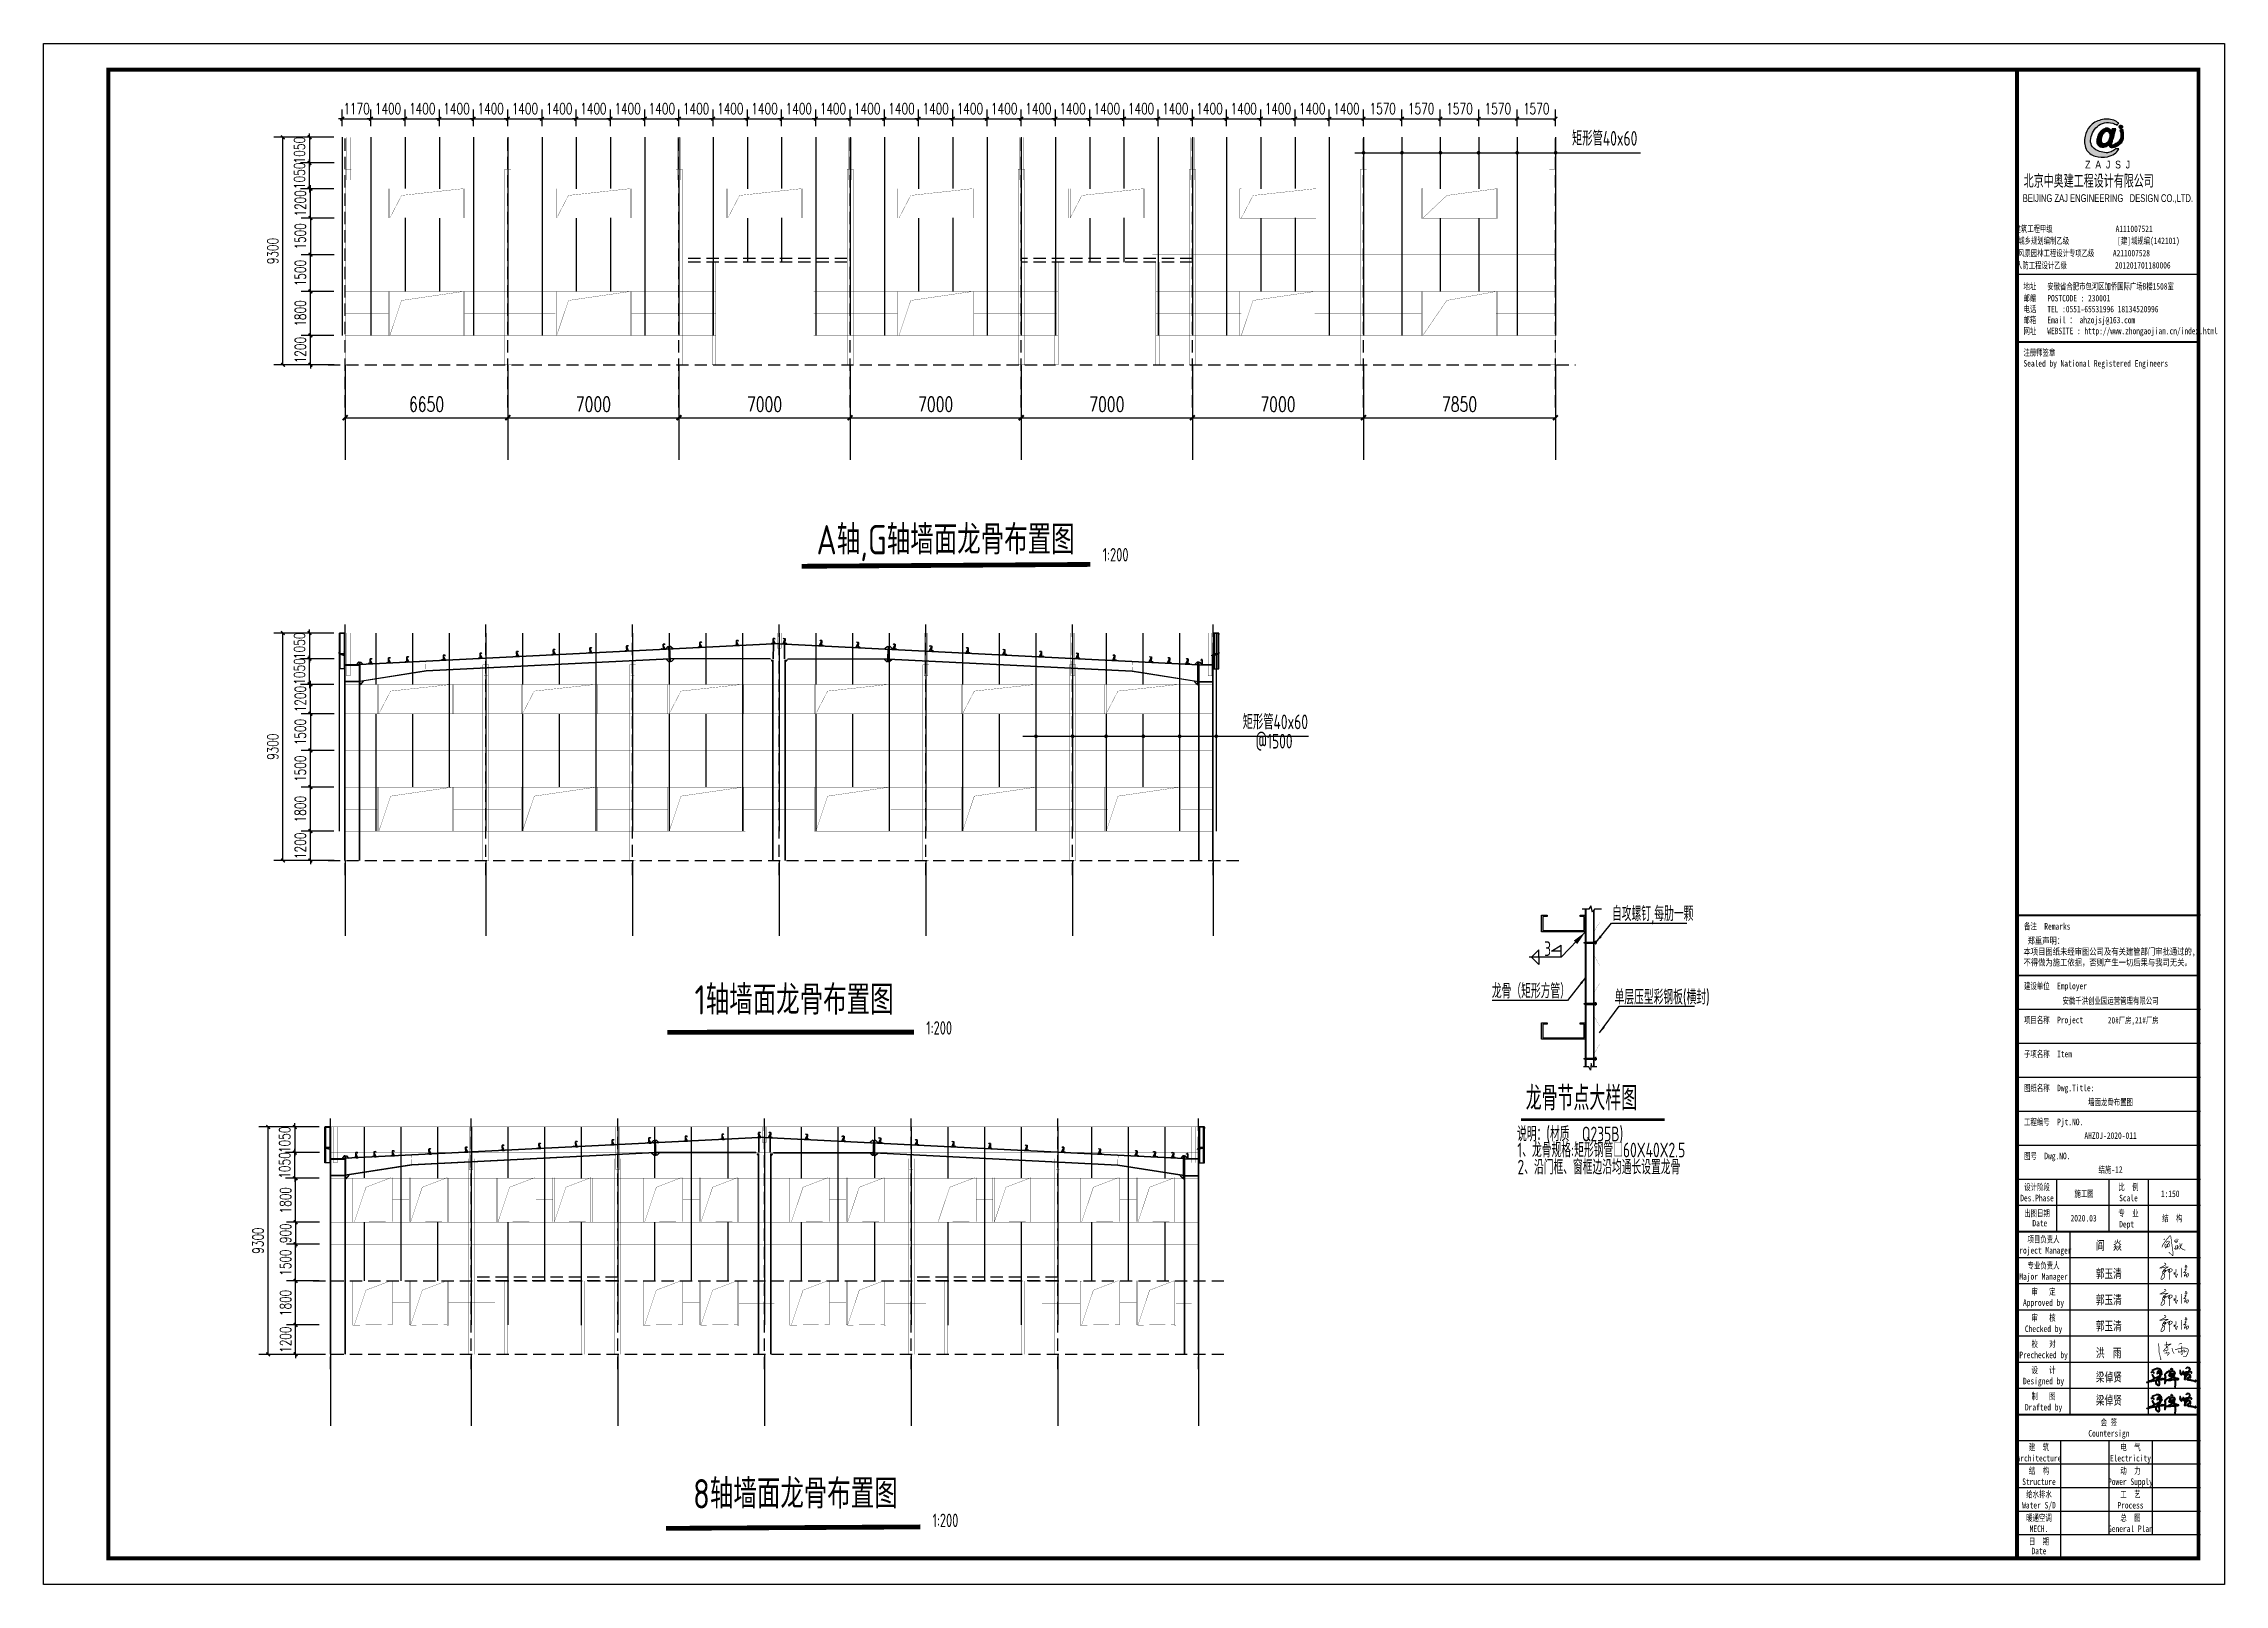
# Model space of a CAD drawing. Extents: x 180850 to 1400258, y 48356 to 327067.
# Drawn here: x 1194176 to 1283373, y 136123 to 199123 of the extents above; entities that cross this region are included whole.
import ezdxf
from ezdxf.enums import TextEntityAlignment as Align

# ---------------------------------------------------------------- set-up
doc = ezdxf.new("R2010")
doc.units = 0
doc.header["$LTSCALE"] = 1000
doc.linetypes.add('DASHED', pattern=[0.75, 0.5, -0.25])
doc.layers.add('_0', color=7, linetype='Continuous', lineweight=25)
for name, color, linetype in [('AXIS', 3, 'Continuous'), ('DIM_SYMB', 3, 'Continuous'), ('GL', 150, 'Continuous'), ('GZ', 50, 'Continuous'), ('LT', 27, 'Continuous'), ('NUM', 7, 'Continuous'), ('PUB_DIM', 3, 'Continuous'), ('PUB_TEXT', 7, 'Continuous'), ('PUB_TITLE', 4, 'Continuous'), ('PZ', 202, 'Continuous'), ('TEXT', 7, 'Continuous'), ('WELD', 7, 'Continuous'), ('图签', 3, 'Continuous'), ('填充', 251, 'Continuous'), ('天沟', 2, 'Continuous')]:
    doc.layers.add(name, color=color, linetype=linetype)
doc.styles.add('_gyy_title_Arial', font='arial.ttf', dxfattribs={"width": 0.7})
doc.styles.add('_gyy_title_ST', font='', dxfattribs={"width": 0.8})
doc.styles.add('_TCH_DIM_T3', font='SIMPLEX', dxfattribs={"width": 0.705882, "bigfont": 'GBCBIG'})
doc.styles.add('HZ', font='txt.shx', dxfattribs={"width": 0.8, "bigfont": '000hztxt.shx'})
doc.styles.get("Standard").update_dxf_attribs({"font": 'gbenor.shx', "bigfont": 'gbcbig.shx'})
doc.styles.add('TSSD_Label', font='tssdeng.shx', dxfattribs={"width": 0.7, "bigfont": 'hztxt.shx'})
doc.styles.add('TSSD_Norm', font='tssdeng.shx', dxfattribs={"bigfont": 'hztxt.shx'})
doc.styles.add('标准字体', font='tssdeng.shx', dxfattribs={"width": 0.7, "bigfont": 'tssdchn.shx'})
doc.styles.get('_gyy_title_ST').set_extended_font_data('SimSun')
doc.dimstyles.new('_TCH_ARCH&&150', dxfattribs={"dimtxt": 446.25, "dimasz": 150, "dimexe": 375, "dimexo": 450, "dimgap": 189.375, "dimtad": 1, "dimdec": 0, "dimzin": 0, "dimdsep": 46, "dimtxsty": '_TCH_DIM_T3', "dimblk": 'ARCHTICK', "dimcen": 0.09, "dimclrd": 3, "dimclre": 3, "dimclrt": 7, "dimazin": 2, "dimtfac": 1, "dimtdec": 0, "dimtix": 1, "dimtmove": 2, "dimatfit": 3, "dimfxl": 1, "dimtolj": 1, "dimtzin": 0, "dimarcsym": 0})
doc.dimstyles.new('_TCH_ARCH&&200', dxfattribs={"dimtxt": 595, "dimasz": 200, "dimexe": 500, "dimexo": 600, "dimgap": 252.5, "dimtad": 1, "dimdec": 0, "dimzin": 0, "dimdsep": 46, "dimtxsty": '_TCH_DIM_T3', "dimblk": 'ARCHTICK', "dimcen": 0.09, "dimclrt": 7, "dimazin": 2, "dimtfac": 1, "dimtdec": 0, "dimtix": 1, "dimtmove": 2, "dimatfit": 3, "dimfxl": 1, "dimtolj": 1, "dimtzin": 0, "dimarcsym": 0})
doc.dimstyles.new('TCH-200-1', dxfattribs={"dimtxt": 595, "dimasz": 200, "dimexe": 500, "dimexo": 600, "dimgap": 252.5, "dimtad": 1, "dimdec": 0, "dimzin": 0, "dimdsep": 46, "dimtxsty": '_TCH_DIM_T3', "dimblk": 'ARCHTICK', "dimcen": 0.09, "dimclrd": 3, "dimclre": 3, "dimclrt": 7, "dimazin": 2, "dimtfac": 1, "dimtdec": 0, "dimtix": 1, "dimtmove": 2, "dimatfit": 3, "dimfxl": 1, "dimtolj": 1, "dimtzin": 0, "dimarcsym": 0})
doc.dimstyles.new('TSSD_LEADER_STYLE_600.0', dxfattribs={"dimtxt": 0.18, "dimasz": 600, "dimexe": 0.18, "dimexo": 0.0625, "dimgap": 0.09, "dimtad": 0, "dimtih": 1, "dimtoh": 1, "dimdec": 4, "dimzin": 0, "dimdsep": 46, "dimtxsty": 'Standard', "dimcen": 0.09, "dimadec": 0, "dimazin": 0, "dimtfac": 1, "dimtdec": 4, "dimtofl": 0, "dimtmove": 0, "dimatfit": 3, "dimfxl": 1, "dimtolj": 1, "dimtzin": 0, "dimarcsym": 0})

msp = doc.modelspace()

# ---------------------------------------------------------------- texts
at = {"color": 1, "insert": (1275164.26, 193769.45), "char_height": 538.6495, "width": 7045.2269, "attachment_point": 1, "style": 'HZ'}
msp.add_mtext('北京中奥建工程设计有限公司', dxfattribs=at)
at = {"layer": 'NUM', "linetype": 'ByBlock', "style": 'TSSD_Norm', "width": 0.8}
for s, p in [('A轴,G轴墙面龙骨布置图 ', (1225790.45, 178238.83)), ('1轴墙面龙骨布置图 ', (1220801.48, 159421.42)), ('8轴墙面龙骨布置图 ', (1220738.22, 139225.85))]:
    msp.add_text(s, height=1200, dxfattribs=at).set_placement(p)
at = {"layer": 'NUM', "style": 'TSSD_Norm', "width": 0.7}
for p in [(1237492.74, 177950.3), (1230275.66, 158601.91), (1230532.61, 138465.18)]:
    msp.add_text('1:200', height=550, dxfattribs=at).set_placement(p)
at = {"layer": 'PUB_TEXT', "style": '标准字体', "width": 0.7}
msp.add_text('龙骨节点大样图', height=980, dxfattribs=at).set_placement((1254794.07, 155509.76))
at = {"layer": 'PUB_TEXT', "color": 3, "style": '_gyy_title_ST', "width": 0.7}
for s, p in [('阎  焱', (1278124.92, 149801.45)), ('郭玉清', (1278115.26, 148646.73)), ('郭玉清', (1278115.26, 147577.72)), ('郭玉清', (1278115.26, 146508.7)), ('洪  雨', (1278117.66, 145404.58)), ('梁倬贤', (1278117.66, 144413.31)), ('梁倬贤', (1278117.66, 143467.26))]:
    msp.add_text(s, height=360.944, dxfattribs=at).set_placement(p)
at = {"layer": 'PUB_TITLE', "width": 0.7}
for s, height, style, p in [('BEIJING ZAJ ENGINEERING   DESIGN CO.,LTD.', 318.1812, '_gyy_title_Arial', (1278608.93, 192646.54)), ('城乡规划编制乙级             [建]城规编(142101)', 265.151, '_gyy_title_ST', (1278244.2, 190931.33)), ('建筑工程甲级                 A111007521             ', 265.151, '_gyy_title_ST', (1278598.26, 191417.8)), ('人防工程设计乙级             201201701180006', 265.151, '_gyy_title_ST', (1278014.11, 189926.47)), ('风景园林工程设计专项乙级     A211007528           ', 265.151, '_gyy_title_ST', (1278466.28, 190422.69)), ('设计阶段', 267.254, '_gyy_title_ST', (1275709.46, 152235.24)), ('比  例', 267.254, '_gyy_title_ST', (1279451.02, 152235.24)), ('Des.Phase', 267.254, '_gyy_title_ST', (1275709.46, 151786.27)), ('Scale', 267.254, '_gyy_title_ST', (1279451.02, 151786.27)), ('出图日期', 267.254, '_gyy_title_ST', (1275709.46, 151166.22)), ('Date', 267.254, '_gyy_title_ST', (1275824.44, 150761.05)), ('专  业', 267.254, '_gyy_title_ST', (1279451.02, 151166.22)), ('Dept ', 267.254, '_gyy_title_ST', (1279451.02, 150717.24)), ('Project Manager', 267.2536, '_gyy_title_ST', (1275976.71, 149648.22)), ('项目负责人', 267.254, '_gyy_title_ST', (1275976.71, 150097.21)), ('专业负责人', 267.254, '_gyy_title_ST', (1275976.71, 149028.19)), ('Major Manager', 267.2536, '_gyy_title_ST', (1275976.71, 148579.21)), ('审   定', 267.254, '_gyy_title_ST', (1275976.73, 147959.18)), ('Approved by', 267.2536, '_gyy_title_ST', (1275976.71, 147510.19)), ('审   核', 267.254, '_gyy_title_ST', (1275976.73, 146890.16)), ('Checked by', 267.254, '_gyy_title_ST', (1275976.71, 146441.18)), ('Prechecked by', 267.2536, '_gyy_title_ST', (1275976.71, 145372.16)), ('校   对', 267.254, '_gyy_title_ST', (1275976.73, 145821.14)), ('Designed by', 267.2536, '_gyy_title_ST', (1275976.71, 144303.14)), ('设   计', 267.254, '_gyy_title_ST', (1275976.73, 144752.13)), ('制   图', 267.254, '_gyy_title_ST', (1275976.73, 143683.11)), ('Drafted by', 267.254, '_gyy_title_ST', (1275976.71, 143234.13)), ('会 签', 267.254, '_gyy_title_ST', (1278649.25, 142614.1)), ('建  筑', 267.254, '_gyy_title_ST', (1275789.64, 141598.53)), ('Countersign', 267.2536, '_gyy_title_ST', (1278649.25, 142165.11)), ('电  气', 267.254, '_gyy_title_ST', (1279531.19, 141598.53)), ('Architecture', 267.2536, '_gyy_title_ST', (1275789.64, 141149.55)), ('结  构', 267.254, '_gyy_title_ST', (1275789.64, 140636.42)), ('Electricity', 267.2536, '_gyy_title_ST', (1279531.19, 141149.55)), ('动  力', 267.254, '_gyy_title_ST', (1279531.19, 140636.42)), ('Structure', 267.254, '_gyy_title_ST', (1275789.64, 140187.44)), ('Power Supply', 267.2536, '_gyy_title_ST', (1279531.19, 140187.44)), ('Water S/D', 267.254, '_gyy_title_ST', (1275789.64, 139225.32)), ('给水排水', 267.254, '_gyy_title_ST', (1275789.64, 139674.31)), ('Process', 267.254, '_gyy_title_ST', (1279531.19, 139225.32)), ('工  艺', 267.254, '_gyy_title_ST', (1279531.19, 139674.31)), ('暖通空调', 267.254, '_gyy_title_ST', (1275789.64, 138712.19)), ('MECH.', 267.254, '_gyy_title_ST', (1275789.64, 138263.21)), ('General Plan', 267.2536, '_gyy_title_ST', (1279531.19, 138263.21)), ('总  图', 267.254, '_gyy_title_ST', (1279531.19, 138712.19)), ('日  期', 267.254, '_gyy_title_ST', (1275789.64, 137750.08)), ('Date', 267.254, '_gyy_title_ST', (1275789.64, 137354.54))]:
    msp.add_text(s, height=height, dxfattribs=dict(at, style=style)).set_placement(p, align=Align.CENTER)
at = {"layer": 'PUB_TITLE', "style": '_gyy_title_ST', "width": 0.7}
for s, height, p in [('地址   安徽省合肥市包河区加侨国际广场B楼1508室', 265.151, (1275156.49, 189065.04)), ('邮编   POSTCODE : 230001', 265.151, (1275156.49, 188580.72)), ('电话   TEL :0551-65531996 18134520996', 265.151, (1275156.49, 188135.26)), ('邮箱   Email ： ahzojsj@163.com', 265.151, (1275156.49, 187689.81)), ('网址   WEBSITE : http://www.zhongaojian.cn/index.html', 265.151, (1275156.49, 187241.74)), ('注册师签章', 265.151, (1275156.49, 186361.43)), ('Sealed by National Registered Engineers', 265.151, (1275157.93, 185915.98)), ('备注  Remarks', 267.2536, (1275178.2, 162895.18)), ('建设单位  Employer', 267.2536, (1275178.2, 160455.97)), ('项目名称  Project', 267.2536, (1275178.2, 159066.25)), ('子项名称  Item', 267.254, (1275178.2, 157676.53)), ('图纸名称  Dwg.Title:', 267.2536, (1275178.2, 156286.81)), ('工程编号  Pjt.NO.', 267.2536, (1275178.2, 154897.09)), ('图号  Dwg.NO.', 267.2536, (1275178.2, 153507.37))]:
    msp.add_text(s, height=height, dxfattribs=at).set_placement(p)
at = {"layer": 'PUB_TITLE', "color": 2, "style": '_gyy_title_ST', "width": 0.7}
msp.add_text('安徽千洪创业园运营管理有限公司', height=267.2536, dxfattribs=at).set_placement((1278716.56, 159852.56), align=Align.CENTER)
msp.add_text('20#厂房,21#厂房', height=261.8817, dxfattribs=at).set_placement((1279642.77, 159177.77), align=Align.MIDDLE)
at = {"layer": 'PUB_TITLE', "color": 6, "style": '_gyy_title_ST', "width": 0.7}
for s, height, p in [('墙面龙骨布置图', 267.254, (1278716.56, 155708.07)), ('AHZOJ-2020-011', 267.2536, (1278716.56, 154340.33))]:
    msp.add_text(s, height=height, dxfattribs=at).set_placement(p, align=Align.CENTER)
at = {"layer": 'PUB_TITLE', "color": 7, "style": '_gyy_title_ST', "width": 0.7}
for s, p in [('结施-12', (1278716.56, 152950.61)), ('施工图', (1277634.05, 151967.5)), ('1:150', (1281156.51, 151959.04)), ('2020.03', (1277614.28, 150961.35)), ('结  构', (1281243.92, 150961.35))]:
    msp.add_text(s, height=267.254, dxfattribs=at).set_placement(p, align=Align.CENTER)
at = {"layer": 'PUB_TITLE', "insert": (1275155.86, 162577.52), "char_height": 267.2536, "width": 8552.1248, "attachment_point": 1, "style": '_gyy_title_ST'}
msp.add_mtext(' 郑重声明：\\P本项目图纸未经审图公司及有关建管部门审批通过的,\\P不得做为施工依据，否则产生一切后果与我司无关。', dxfattribs=at)
at = {"layer": 'TEXT', "style": 'TSSD_Label', "width": 0.7}
for s, p in [('矩形管40x60', (1259362.5, 194769.31)), ('矩形管40x60', (1245892.5, 170909.85)), ('@1500', (1245260.29, 170120.48))]:
    msp.add_text(s, height=600, dxfattribs=at).set_placement(p, align=Align.BOTTOM_RIGHT)
at = {"layer": 'TEXT', "style": '标准字体', "width": 0.7}
for s, p in [('自攻螺钉,每肋一颗', (1258325.05, 163247.28)), ('3', (1255552.46, 161816.25)), ('龙骨（矩形方管）', (1253413.54, 160086, -43.03)), ('单层压型彩钢板(横封)', (1258431.62, 159836.28)), ('说明：(材质  Q235B)', (1254442.03, 154238.83)), ('1、龙骨规格:矩形钢管□60X40X2.5', (1254453.21, 153584.74)), ('2、沿门框、窗框边沿均通长设置龙骨', (1254461.01, 152884.39))]:
    msp.add_text(s, height=600, dxfattribs=at).set_placement(p)

# ---------------------------------------------------------------- blocks, each defined once
blk = doc.blocks.new('_WELD001')
at = {"linetype": 'ByBlock'}
h = blk.add_hatch(color=0, dxfattribs=at)
h.paths.add_polyline_path([(0.8, 0.5), (0, 1), (0, 0.5)], flags=16)
edge = h.paths.add_edge_path()
edge.add_line((0.8, 0.5), (0, 1))
edge.add_line((0, 0.5), (0.8, 0.5))
edge.add_line((0, 0), (0, 1))
at = {"color": 0, "linetype": 'ByBlock'}
for p, q in [((0, 0), (0, 1)), ((0.8, 0.5), (0, 1)), ((0, 0.5), (0.8, 0.5))]:
    blk.add_line(p, q, dxfattribs=at)
blk = doc.blocks.new('_WELD004')
at = {"color": 0, "linetype": 'ByBlock'}
for p, q in [((0, 1), (1, 0)), ((0, 0), (0, 1))]:
    blk.add_line(p, q, dxfattribs=at)
blk = doc.blocks.new('_ArchTick')
at = {"color": 0, "linetype": 'ByBlock', "const_width": 0.4}
blk.add_lwpolyline([(-0.5, -0.5), (0.5, 0.5)], dxfattribs=at)
blk = doc.blocks.new('*X252')
at = {"color": 0}
for p, q in [((903710.7, -307545.5), (903713.7, -307542.6)), ((903710.7, -307554.3), (903716.7, -307548.3)), ((903710.7, -307563.2), (903716.7, -307557.2)), ((903710.7, -307572), (903716.7, -307566)), ((903710.7, -307580.9), (903716.7, -307574.9)), ((903710.7, -307589.7), (903716.7, -307583.7)), ((903710.7, -307598.5), (903716.7, -307592.5)), ((903712.2, -307606), (903716.1, -307602))]:
    blk.add_line(p, q, dxfattribs=at)
blk = doc.blocks.new('AUDIT_I_040821143925-1')
at = {"linetype": 'Continuous', "ltscale": 20, "xscale": -0.899999999919668, "yscale": 0.8999999999068677, "zscale": 0.9, "rotation": 269.9996944201824}
blk.add_blockref('*X252', (276843.2, -813343.8), dxfattribs=at)
blk = doc.blocks.new('GD')
at = {"linetype": 'Continuous', "ltscale": 20}
for p, q in [((0, 1), (15, 4)), ((0, -1), (0, 1)), ((15, 4), (138, 4)), ((108, -4), (108, 4)), ((138, -10), (138, 10)), ((138, 10), (141, 10)), ((141, -10), (141, 10)), ((149, 8), (141, 8)), ((149, 3), (141, 3)), ((150, -5), (150, 5)), ((0, -1), (15, -4)), ((15, -4), (138, -4)), ((138, -10), (141, -10)), ((149, -3), (141, -3)), ((149, -8), (141, -8))]:
    blk.add_line(p, q, dxfattribs=at)
blk.add_ellipse((149, 5), major_axis=(0, 2.08), ratio=0.698493, start_param=3.141597, end_param=6.28319, dxfattribs=at)
at = {"linetype": 'Continuous', "ltscale": 20, "extrusion": (0, 0, -1)}
for centre, major_axis, ratio, start_param, end_param in [((149, 0), (0, 3.37), 0.429967, -0.000017, 3.141602), ((149, -5), (0, 2.08), 0.698493, -0.000005, 3.141588)]:
    blk.add_ellipse(centre, major_axis=major_axis, ratio=ratio, start_param=start_param, end_param=end_param, dxfattribs=at)
at = {"layer": 'PUB_TEXT', "xscale": 1.825602383585646, "yscale": 1.341960000107064, "zscale": 1.34196}
blk.add_blockref('AUDIT_I_040821143925-1', (0, 0), dxfattribs=at)
blk = doc.blocks.new('*D930')
at = {"layer": 'Defpoints', "color": 0, "transparency": 16777216}
for p in [(1205089, 187192), (1206497, 187192), (1206492, 185992)]:
    blk.add_point(p, dxfattribs=at)
at = {"layer": 'PUB_DIM', "color": 3, "lineweight": -2, "transparency": 16777216}
for p, q in [((1205089, 187192), (1205089, 187342)), ((1206047, 187192), (1204714, 187192)), ((1205089, 185992), (1205089, 187192)), ((1206042, 185992), (1204714, 185992)), ((1205089, 185992), (1205089, 185842))]:
    blk.add_line(p, q, dxfattribs=at)
at = {"layer": 'PUB_DIM', "color": 3, "lineweight": -2, "transparency": 16777216, "xscale": 150, "yscale": 150, "zscale": 150}
for p, rotation in [((1205089, 187192), 270), ((1205089, 185992), 90)]:
    blk.add_blockref('_ArchTick', p, dxfattribs=dict(at, rotation=rotation))
at = {"layer": 'PUB_DIM', "color": 7, "transparency": 16777216, "insert": (1204676, 186592), "char_height": 446.2, "attachment_point": 5, "rotation": 90, "style": '_TCH_DIM_T3'}
blk.add_mtext('\\A1;1200', dxfattribs=at)
blk = doc.blocks.new('*D931')
at = {"layer": 'Defpoints', "color": 0, "transparency": 16777216}
for p in [(1205089, 188992), (1206497, 188992), (1206497, 187192)]:
    blk.add_point(p, dxfattribs=at)
at = {"layer": 'PUB_DIM', "color": 3, "lineweight": -2, "transparency": 16777216}
for p, q in [((1206047, 188992), (1204714, 188992)), ((1205089, 187192), (1205089, 188992)), ((1206047, 187192), (1204714, 187192))]:
    blk.add_line(p, q, dxfattribs=at)
at = {"layer": 'PUB_DIM', "color": 3, "lineweight": -2, "transparency": 16777216, "xscale": 150, "yscale": 150, "zscale": 150}
for p, rotation in [((1205089, 188992), 90), ((1205089, 187192), 270)]:
    blk.add_blockref('_ArchTick', p, dxfattribs=dict(at, rotation=rotation))
at = {"layer": 'PUB_DIM', "color": 7, "transparency": 16777216, "insert": (1204676, 188092), "char_height": 446.2, "attachment_point": 5, "rotation": 90, "style": '_TCH_DIM_T3'}
blk.add_mtext('\\A1;1800', dxfattribs=at)
blk = doc.blocks.new('*D932')
at = {"layer": 'Defpoints', "color": 0, "transparency": 16777216}
for p in [(1205089, 190492), (1206513, 190492), (1206497, 188992)]:
    blk.add_point(p, dxfattribs=at)
at = {"layer": 'PUB_DIM', "color": 3, "lineweight": -2, "transparency": 16777216}
for p, q in [((1206063, 190492), (1204714, 190492)), ((1205089, 188992), (1205089, 190492)), ((1206047, 188992), (1204714, 188992))]:
    blk.add_line(p, q, dxfattribs=at)
at = {"layer": 'PUB_DIM', "color": 3, "lineweight": -2, "transparency": 16777216, "xscale": 150, "yscale": 150, "zscale": 150}
for p, rotation in [((1205089, 190492), 90), ((1205089, 188992), 270)]:
    blk.add_blockref('_ArchTick', p, dxfattribs=dict(at, rotation=rotation))
at = {"layer": 'PUB_DIM', "color": 7, "transparency": 16777216, "insert": (1204676, 189742), "char_height": 446.2, "attachment_point": 5, "rotation": 90, "style": '_TCH_DIM_T3'}
blk.add_mtext('\\A1;1500', dxfattribs=at)
blk = doc.blocks.new('*D933')
at = {"layer": 'Defpoints', "color": 0, "transparency": 16777216}
for p in [(1205089, 193192), (1206497, 193192), (1206513, 191992)]:
    blk.add_point(p, dxfattribs=at)
at = {"layer": 'PUB_DIM', "color": 3, "lineweight": -2, "transparency": 16777216}
for p, q in [((1206047, 193192), (1204714, 193192)), ((1205089, 193192), (1205089, 193342)), ((1205089, 191992), (1205089, 193192)), ((1206063, 191992), (1204714, 191992)), ((1205089, 191992), (1205089, 191842))]:
    blk.add_line(p, q, dxfattribs=at)
at = {"layer": 'PUB_DIM', "color": 3, "lineweight": -2, "transparency": 16777216, "xscale": 150, "yscale": 150, "zscale": 150}
for p, rotation in [((1205089, 193192), 270), ((1205089, 191992), 90)]:
    blk.add_blockref('_ArchTick', p, dxfattribs=dict(at, rotation=rotation))
at = {"layer": 'PUB_DIM', "color": 7, "transparency": 16777216, "insert": (1204676, 192592), "char_height": 446.2, "attachment_point": 5, "rotation": 90, "style": '_TCH_DIM_T3'}
blk.add_mtext('\\A1;1200', dxfattribs=at)
blk = doc.blocks.new('*D934')
at = {"layer": 'Defpoints', "color": 0, "transparency": 16777216}
for p in [(1205056, 194242), (1206513, 194242), (1206497, 193192)]:
    blk.add_point(p, dxfattribs=at)
at = {"layer": 'PUB_DIM', "color": 3, "lineweight": -2, "transparency": 16777216}
for p, q in [((1206063, 194242), (1204681, 194242)), ((1205056, 194242), (1205056, 194392)), ((1205056, 193192), (1205056, 194242)), ((1206047, 193192), (1204681, 193192)), ((1205056, 193192), (1205056, 193042))]:
    blk.add_line(p, q, dxfattribs=at)
at = {"layer": 'PUB_DIM', "color": 3, "lineweight": -2, "transparency": 16777216, "xscale": 150, "yscale": 150, "zscale": 150}
for p, rotation in [((1205056, 194242), 270), ((1205056, 193192), 90)]:
    blk.add_blockref('_ArchTick', p, dxfattribs=dict(at, rotation=rotation))
at = {"layer": 'PUB_DIM', "color": 7, "transparency": 16777216, "insert": (1204643, 193717), "char_height": 446.2, "attachment_point": 5, "rotation": 90, "style": '_TCH_DIM_T3'}
blk.add_mtext('\\A1;1050', dxfattribs=at)
blk = doc.blocks.new('*D935')
at = {"color": 3, "lineweight": -2, "transparency": 16777216}
for p, q in [((1206028, 195292), (1203589, 195292)), ((1203964, 185992), (1203964, 195292)), ((1206063, 185992), (1203589, 185992))]:
    blk.add_line(p, q, dxfattribs=at)
at = {"layer": 'Defpoints', "color": 0, "transparency": 16777216}
for p in [(1203964, 195292), (1206478, 195292), (1206513, 185992)]:
    blk.add_point(p, dxfattribs=at)
at = {"color": 3, "lineweight": -2, "transparency": 16777216, "xscale": 150, "yscale": 150, "zscale": 150}
for p, rotation in [((1203964, 195292), 90), ((1203964, 185992), 270)]:
    blk.add_blockref('_ArchTick', p, dxfattribs=dict(at, rotation=rotation))
at = {"color": 7, "transparency": 16777216, "insert": (1203551, 190642), "char_height": 446.2, "attachment_point": 5, "rotation": 90, "style": '_TCH_DIM_T3'}
blk.add_mtext('\\A1;9300', dxfattribs=at)
blk = doc.blocks.new('*D929')
at = {"layer": 'Defpoints', "color": 0, "transparency": 16777216}
for p in [(1206497, 191992), (1205089, 190492), (1206513, 190492)]:
    blk.add_point(p, dxfattribs=at)
at = {"layer": 'PUB_DIM', "color": 3, "lineweight": -2, "transparency": 16777216}
for p, q in [((1206047, 191992), (1204714, 191992)), ((1205089, 191992), (1205089, 190492)), ((1206063, 190492), (1204714, 190492))]:
    blk.add_line(p, q, dxfattribs=at)
at = {"layer": 'PUB_DIM', "color": 3, "lineweight": -2, "transparency": 16777216, "xscale": 150, "yscale": 150, "zscale": 150}
for p, rotation in [((1205089, 191992), 90), ((1205089, 190492), 270)]:
    blk.add_blockref('_ArchTick', p, dxfattribs=dict(at, rotation=rotation))
at = {"layer": 'PUB_DIM', "color": 7, "transparency": 16777216, "insert": (1204676, 191242), "char_height": 446.2, "attachment_point": 5, "rotation": 90, "style": '_TCH_DIM_T3'}
blk.add_mtext('\\A1;1500', dxfattribs=at)
blk = doc.blocks.new('*D936')
at = {"layer": 'Defpoints', "color": 0, "transparency": 16777216}
for p in [(1205089, 166923), (1206497, 166923), (1206492, 165723)]:
    blk.add_point(p, dxfattribs=at)
at = {"layer": 'PUB_DIM', "color": 3, "lineweight": -2, "transparency": 16777216}
for p, q in [((1206047, 166923), (1204714, 166923)), ((1205089, 166923), (1205089, 167073)), ((1205089, 165723), (1205089, 166923)), ((1206042, 165723), (1204714, 165723)), ((1205089, 165723), (1205089, 165573))]:
    blk.add_line(p, q, dxfattribs=at)
at = {"layer": 'PUB_DIM', "color": 3, "lineweight": -2, "transparency": 16777216, "xscale": 150, "yscale": 150, "zscale": 150}
for p, rotation in [((1205089, 166923), 270), ((1205089, 165723), 90)]:
    blk.add_blockref('_ArchTick', p, dxfattribs=dict(at, rotation=rotation))
at = {"layer": 'PUB_DIM', "color": 7, "transparency": 16777216, "insert": (1204676, 166323), "char_height": 446.2, "attachment_point": 5, "rotation": 90, "style": '_TCH_DIM_T3'}
blk.add_mtext('\\A1;1200', dxfattribs=at)
blk = doc.blocks.new('*D937')
at = {"layer": 'Defpoints', "color": 0, "transparency": 16777216}
for p in [(1205089, 168723), (1206497, 168723), (1206497, 166923)]:
    blk.add_point(p, dxfattribs=at)
at = {"layer": 'PUB_DIM', "color": 3, "lineweight": -2, "transparency": 16777216}
for p, q in [((1206047, 168723), (1204714, 168723)), ((1205089, 166923), (1205089, 168723)), ((1206047, 166923), (1204714, 166923))]:
    blk.add_line(p, q, dxfattribs=at)
at = {"layer": 'PUB_DIM', "color": 3, "lineweight": -2, "transparency": 16777216, "xscale": 150, "yscale": 150, "zscale": 150}
for p, rotation in [((1205089, 168723), 90), ((1205089, 166923), 270)]:
    blk.add_blockref('_ArchTick', p, dxfattribs=dict(at, rotation=rotation))
at = {"layer": 'PUB_DIM', "color": 7, "transparency": 16777216, "insert": (1204676, 167823), "char_height": 446.2, "attachment_point": 5, "rotation": 90, "style": '_TCH_DIM_T3'}
blk.add_mtext('\\A1;1800', dxfattribs=at)
blk = doc.blocks.new('*D938')
at = {"layer": 'Defpoints', "color": 0, "transparency": 16777216}
for p in [(1205089, 170223), (1206513, 170223), (1206497, 168723)]:
    blk.add_point(p, dxfattribs=at)
at = {"layer": 'PUB_DIM', "color": 3, "lineweight": -2, "transparency": 16777216}
for p, q in [((1206063, 170223), (1204714, 170223)), ((1205089, 168723), (1205089, 170223)), ((1206047, 168723), (1204714, 168723))]:
    blk.add_line(p, q, dxfattribs=at)
at = {"layer": 'PUB_DIM', "color": 3, "lineweight": -2, "transparency": 16777216, "xscale": 150, "yscale": 150, "zscale": 150}
for p, rotation in [((1205089, 170223), 90), ((1205089, 168723), 270)]:
    blk.add_blockref('_ArchTick', p, dxfattribs=dict(at, rotation=rotation))
at = {"layer": 'PUB_DIM', "color": 7, "transparency": 16777216, "insert": (1204676, 169473), "char_height": 446.2, "attachment_point": 5, "rotation": 90, "style": '_TCH_DIM_T3'}
blk.add_mtext('\\A1;1500', dxfattribs=at)
blk = doc.blocks.new('*D939')
at = {"layer": 'Defpoints', "color": 0, "transparency": 16777216}
for p in [(1205089, 172923), (1206497, 172923), (1206513, 171723)]:
    blk.add_point(p, dxfattribs=at)
at = {"layer": 'PUB_DIM', "color": 3, "lineweight": -2, "transparency": 16777216}
for p, q in [((1205089, 172923), (1205089, 173073)), ((1206047, 172923), (1204714, 172923)), ((1205089, 171723), (1205089, 172923)), ((1206063, 171723), (1204714, 171723)), ((1205089, 171723), (1205089, 171573))]:
    blk.add_line(p, q, dxfattribs=at)
at = {"layer": 'PUB_DIM', "color": 3, "lineweight": -2, "transparency": 16777216, "xscale": 150, "yscale": 150, "zscale": 150}
for p, rotation in [((1205089, 172923), 270), ((1205089, 171723), 90)]:
    blk.add_blockref('_ArchTick', p, dxfattribs=dict(at, rotation=rotation))
at = {"layer": 'PUB_DIM', "color": 7, "transparency": 16777216, "insert": (1204676, 172323), "char_height": 446.2, "attachment_point": 5, "rotation": 90, "style": '_TCH_DIM_T3'}
blk.add_mtext('\\A1;1200', dxfattribs=at)
blk = doc.blocks.new('*D940')
at = {"layer": 'Defpoints', "color": 0, "transparency": 16777216}
for p in [(1205056, 173973), (1206513, 173973), (1206497, 172923)]:
    blk.add_point(p, dxfattribs=at)
at = {"layer": 'PUB_DIM', "color": 3, "lineweight": -2, "transparency": 16777216}
for p, q in [((1206063, 173973), (1204681, 173973)), ((1205056, 173973), (1205056, 174123)), ((1205056, 172923), (1205056, 173973)), ((1206047, 172923), (1204681, 172923)), ((1205056, 172923), (1205056, 172773))]:
    blk.add_line(p, q, dxfattribs=at)
at = {"layer": 'PUB_DIM', "color": 3, "lineweight": -2, "transparency": 16777216, "xscale": 150, "yscale": 150, "zscale": 150}
for p, rotation in [((1205056, 173973), 270), ((1205056, 172923), 90)]:
    blk.add_blockref('_ArchTick', p, dxfattribs=dict(at, rotation=rotation))
at = {"layer": 'PUB_DIM', "color": 7, "transparency": 16777216, "insert": (1204643, 173448), "char_height": 446.2, "attachment_point": 5, "rotation": 90, "style": '_TCH_DIM_T3'}
blk.add_mtext('\\A1;1050', dxfattribs=at)
blk = doc.blocks.new('*D941')
at = {"color": 3, "lineweight": -2, "transparency": 16777216}
for p, q in [((1206028, 175023), (1203589, 175023)), ((1203964, 165723), (1203964, 175023)), ((1206063, 165723), (1203589, 165723))]:
    blk.add_line(p, q, dxfattribs=at)
at = {"layer": 'Defpoints', "color": 0, "transparency": 16777216}
for p in [(1203964, 175023), (1206478, 175023), (1206513, 165723)]:
    blk.add_point(p, dxfattribs=at)
at = {"color": 3, "lineweight": -2, "transparency": 16777216, "xscale": 150, "yscale": 150, "zscale": 150}
for p, rotation in [((1203964, 175023), 90), ((1203964, 165723), 270)]:
    blk.add_blockref('_ArchTick', p, dxfattribs=dict(at, rotation=rotation))
at = {"color": 7, "transparency": 16777216, "insert": (1203551, 170373), "char_height": 446.2, "attachment_point": 5, "rotation": 90, "style": '_TCH_DIM_T3'}
blk.add_mtext('\\A1;9300', dxfattribs=at)
blk = doc.blocks.new('*D942')
at = {"layer": 'Defpoints', "color": 0, "transparency": 16777216}
for p in [(1206497, 171723), (1205089, 170223), (1206513, 170223)]:
    blk.add_point(p, dxfattribs=at)
at = {"layer": 'PUB_DIM', "color": 3, "lineweight": -2, "transparency": 16777216}
for p, q in [((1206047, 171723), (1204714, 171723)), ((1205089, 171723), (1205089, 170223)), ((1206063, 170223), (1204714, 170223))]:
    blk.add_line(p, q, dxfattribs=at)
at = {"layer": 'PUB_DIM', "color": 3, "lineweight": -2, "transparency": 16777216, "xscale": 150, "yscale": 150, "zscale": 150}
for p, rotation in [((1205089, 171723), 90), ((1205089, 170223), 270)]:
    blk.add_blockref('_ArchTick', p, dxfattribs=dict(at, rotation=rotation))
at = {"layer": 'PUB_DIM', "color": 7, "transparency": 16777216, "insert": (1204676, 170973), "char_height": 446.2, "attachment_point": 5, "rotation": 90, "style": '_TCH_DIM_T3'}
blk.add_mtext('\\A1;1500', dxfattribs=at)
blk = doc.blocks.new('*D943')
at = {"layer": 'Defpoints', "color": 0, "transparency": 16777216}
for p in [(1206497, 175023), (1205056, 173973), (1206513, 173973)]:
    blk.add_point(p, dxfattribs=at)
at = {"layer": 'PUB_DIM', "color": 3, "lineweight": -2, "transparency": 16777216}
for p, q in [((1206047, 175023), (1204681, 175023)), ((1205056, 175023), (1205056, 175173)), ((1205056, 175023), (1205056, 173973)), ((1206063, 173973), (1204681, 173973)), ((1205056, 173973), (1205056, 173823))]:
    blk.add_line(p, q, dxfattribs=at)
at = {"layer": 'PUB_DIM', "color": 3, "lineweight": -2, "transparency": 16777216, "xscale": 150, "yscale": 150, "zscale": 150}
for p, rotation in [((1205056, 175023), 270), ((1205056, 173973), 90)]:
    blk.add_blockref('_ArchTick', p, dxfattribs=dict(at, rotation=rotation))
at = {"layer": 'PUB_DIM', "color": 7, "transparency": 16777216, "insert": (1204643, 174498), "char_height": 446.2, "attachment_point": 5, "rotation": 90, "style": '_TCH_DIM_T3'}
blk.add_mtext('\\A1;1050', dxfattribs=at)
blk = doc.blocks.new('*D944')
at = {"layer": 'Defpoints', "color": 0, "transparency": 16777216}
for p in [(1206497, 195292), (1205056, 194242), (1206513, 194242)]:
    blk.add_point(p, dxfattribs=at)
at = {"layer": 'PUB_DIM', "color": 3, "lineweight": -2, "transparency": 16777216}
for p, q in [((1205056, 195292), (1205056, 195442)), ((1206047, 195292), (1204681, 195292)), ((1205056, 195292), (1205056, 194242)), ((1206063, 194242), (1204681, 194242)), ((1205056, 194242), (1205056, 194092))]:
    blk.add_line(p, q, dxfattribs=at)
at = {"layer": 'PUB_DIM', "color": 3, "lineweight": -2, "transparency": 16777216, "xscale": 150, "yscale": 150, "zscale": 150}
for p, rotation in [((1205056, 195292), 270), ((1205056, 194242), 90)]:
    blk.add_blockref('_ArchTick', p, dxfattribs=dict(at, rotation=rotation))
at = {"layer": 'PUB_DIM', "color": 7, "transparency": 16777216, "insert": (1204643, 194767), "char_height": 446.2, "attachment_point": 5, "rotation": 90, "style": '_TCH_DIM_T3'}
blk.add_mtext('\\A1;1050', dxfattribs=at)
blk = doc.blocks.new('*D945')
at = {"layer": 'Defpoints', "color": 0, "transparency": 16777216}
for p in [(1204484, 146730), (1205893, 146730), (1205887, 145529)]:
    blk.add_point(p, dxfattribs=at)
at = {"layer": 'PUB_DIM', "color": 3, "lineweight": -2, "transparency": 16777216}
for p, q in [((1205443, 146730), (1204109, 146730)), ((1204484, 146730), (1204484, 146880)), ((1204484, 145529), (1204484, 146730)), ((1205437, 145529), (1204109, 145529)), ((1204484, 145529), (1204484, 145379))]:
    blk.add_line(p, q, dxfattribs=at)
at = {"layer": 'PUB_DIM', "color": 3, "lineweight": -2, "transparency": 16777216, "xscale": 150, "yscale": 150, "zscale": 150}
for p, rotation in [((1204484, 146730), 270), ((1204484, 145529), 90)]:
    blk.add_blockref('_ArchTick', p, dxfattribs=dict(at, rotation=rotation))
at = {"layer": 'PUB_DIM', "color": 7, "transparency": 16777216, "insert": (1204072, 146129), "char_height": 446.2, "attachment_point": 5, "rotation": 90, "style": '_TCH_DIM_T3'}
blk.add_mtext('\\A1;1200', dxfattribs=at)
blk = doc.blocks.new('*D946')
at = {"layer": 'Defpoints', "color": 0, "transparency": 16777216}
for p in [(1204484, 148530), (1205893, 148530), (1205893, 146730)]:
    blk.add_point(p, dxfattribs=at)
at = {"layer": 'PUB_DIM', "color": 3, "lineweight": -2, "transparency": 16777216}
for p, q in [((1205443, 148530), (1204109, 148530)), ((1204484, 146730), (1204484, 148530)), ((1205443, 146730), (1204109, 146730))]:
    blk.add_line(p, q, dxfattribs=at)
at = {"layer": 'PUB_DIM', "color": 3, "lineweight": -2, "transparency": 16777216, "xscale": 150, "yscale": 150, "zscale": 150}
for p, rotation in [((1204484, 148530), 90), ((1204484, 146730), 270)]:
    blk.add_blockref('_ArchTick', p, dxfattribs=dict(at, rotation=rotation))
at = {"layer": 'PUB_DIM', "color": 7, "transparency": 16777216, "insert": (1204072, 147630), "char_height": 446.2, "attachment_point": 5, "rotation": 90, "style": '_TCH_DIM_T3'}
blk.add_mtext('\\A1;1800', dxfattribs=at)
blk = doc.blocks.new('*D947')
at = {"layer": 'Defpoints', "color": 0, "transparency": 16777216}
for p in [(1204484, 150029), (1205909, 150029), (1205893, 148530)]:
    blk.add_point(p, dxfattribs=at)
at = {"layer": 'PUB_DIM', "color": 3, "lineweight": -2, "transparency": 16777216}
for p, q in [((1205459, 150029), (1204109, 150029)), ((1204484, 148530), (1204484, 150029)), ((1205443, 148530), (1204109, 148530))]:
    blk.add_line(p, q, dxfattribs=at)
at = {"layer": 'PUB_DIM', "color": 3, "lineweight": -2, "transparency": 16777216, "xscale": 150, "yscale": 150, "zscale": 150}
for p, rotation in [((1204484, 150029), 90), ((1204484, 148530), 270)]:
    blk.add_blockref('_ArchTick', p, dxfattribs=dict(at, rotation=rotation))
at = {"layer": 'PUB_DIM', "color": 7, "transparency": 16777216, "insert": (1204072, 149279), "char_height": 446.2, "attachment_point": 5, "rotation": 90, "style": '_TCH_DIM_T3'}
blk.add_mtext('\\A1;1500', dxfattribs=at)
blk = doc.blocks.new('*D948')
at = {"layer": 'Defpoints', "color": 0, "transparency": 16777216}
for p in [(1204484, 152729), (1205893, 152729), (1205909, 150929)]:
    blk.add_point(p, dxfattribs=at)
at = {"layer": 'PUB_DIM', "color": 3, "lineweight": -2, "transparency": 16777216}
for p, q in [((1205443, 152729), (1204109, 152729)), ((1204484, 150929), (1204484, 152729)), ((1205459, 150929), (1204109, 150929))]:
    blk.add_line(p, q, dxfattribs=at)
at = {"layer": 'PUB_DIM', "color": 3, "lineweight": -2, "transparency": 16777216, "xscale": 150, "yscale": 150, "zscale": 150}
for p, rotation in [((1204484, 152729), 90), ((1204484, 150929), 270)]:
    blk.add_blockref('_ArchTick', p, dxfattribs=dict(at, rotation=rotation))
at = {"layer": 'PUB_DIM', "color": 7, "transparency": 16777216, "insert": (1204072, 151829), "char_height": 446.2, "attachment_point": 5, "rotation": 90, "style": '_TCH_DIM_T3'}
blk.add_mtext('\\A1;1800', dxfattribs=at)
blk = doc.blocks.new('*D949')
at = {"layer": 'Defpoints', "color": 0, "transparency": 16777216}
for p in [(1204451, 153779), (1205909, 153779), (1205893, 152729)]:
    blk.add_point(p, dxfattribs=at)
at = {"layer": 'PUB_DIM', "color": 3, "lineweight": -2, "transparency": 16777216}
for p, q in [((1205459, 153779), (1204076, 153779)), ((1204451, 153779), (1204451, 153929)), ((1204451, 152729), (1204451, 153779)), ((1205443, 152729), (1204076, 152729)), ((1204451, 152729), (1204451, 152579))]:
    blk.add_line(p, q, dxfattribs=at)
at = {"layer": 'PUB_DIM', "color": 3, "lineweight": -2, "transparency": 16777216, "xscale": 150, "yscale": 150, "zscale": 150}
for p, rotation in [((1204451, 153779), 270), ((1204451, 152729), 90)]:
    blk.add_blockref('_ArchTick', p, dxfattribs=dict(at, rotation=rotation))
at = {"layer": 'PUB_DIM', "color": 7, "transparency": 16777216, "insert": (1204039, 153254), "char_height": 446.2, "attachment_point": 5, "rotation": 90, "style": '_TCH_DIM_T3'}
blk.add_mtext('\\A1;1050', dxfattribs=at)
blk = doc.blocks.new('*D950')
at = {"color": 3, "lineweight": -2, "transparency": 16777216}
for p, q in [((1205423, 154829), (1202984, 154829)), ((1203359, 145529), (1203359, 154829)), ((1205459, 145529), (1202984, 145529))]:
    blk.add_line(p, q, dxfattribs=at)
at = {"layer": 'Defpoints', "color": 0, "transparency": 16777216}
for p in [(1203359, 154829), (1205873, 154829), (1205909, 145529)]:
    blk.add_point(p, dxfattribs=at)
at = {"color": 3, "lineweight": -2, "transparency": 16777216, "xscale": 150, "yscale": 150, "zscale": 150}
for p, rotation in [((1203359, 154829), 90), ((1203359, 145529), 270)]:
    blk.add_blockref('_ArchTick', p, dxfattribs=dict(at, rotation=rotation))
at = {"color": 7, "transparency": 16777216, "insert": (1202947, 150179), "char_height": 446.2, "attachment_point": 5, "rotation": 90, "style": '_TCH_DIM_T3'}
blk.add_mtext('\\A1;9300', dxfattribs=at)
blk = doc.blocks.new('*D951')
at = {"layer": 'Defpoints', "color": 0, "transparency": 16777216}
for p in [(1205909, 150929), (1204484, 150029), (1205909, 150029)]:
    blk.add_point(p, dxfattribs=at)
at = {"layer": 'PUB_DIM', "color": 3, "lineweight": -2, "transparency": 16777216}
for p, q in [((1205459, 150929), (1204109, 150929)), ((1204484, 150929), (1204484, 151079)), ((1204484, 150929), (1204484, 150029)), ((1205459, 150029), (1204109, 150029)), ((1204484, 150029), (1204484, 149879))]:
    blk.add_line(p, q, dxfattribs=at)
at = {"layer": 'PUB_DIM', "color": 3, "lineweight": -2, "transparency": 16777216, "xscale": 150, "yscale": 150, "zscale": 150}
for p, rotation in [((1204484, 150929), 270), ((1204484, 150029), 90)]:
    blk.add_blockref('_ArchTick', p, dxfattribs=dict(at, rotation=rotation))
at = {"layer": 'PUB_DIM', "color": 7, "transparency": 16777216, "insert": (1204072, 150479), "char_height": 446.2, "attachment_point": 5, "rotation": 90, "style": '_TCH_DIM_T3'}
blk.add_mtext('\\A1;900', dxfattribs=at)
blk = doc.blocks.new('*D952')
at = {"layer": 'Defpoints', "color": 0, "transparency": 16777216}
for p in [(1205893, 154829), (1204451, 153779), (1205909, 153779)]:
    blk.add_point(p, dxfattribs=at)
at = {"layer": 'PUB_DIM', "color": 3, "lineweight": -2, "transparency": 16777216}
for p, q in [((1205443, 154829), (1204076, 154829)), ((1204451, 154829), (1204451, 154979)), ((1204451, 154829), (1204451, 153779)), ((1205459, 153779), (1204076, 153779)), ((1204451, 153779), (1204451, 153629))]:
    blk.add_line(p, q, dxfattribs=at)
at = {"layer": 'PUB_DIM', "color": 3, "lineweight": -2, "transparency": 16777216, "xscale": 150, "yscale": 150, "zscale": 150}
for p, rotation in [((1204451, 154829), 270), ((1204451, 153779), 90)]:
    blk.add_blockref('_ArchTick', p, dxfattribs=dict(at, rotation=rotation))
at = {"layer": 'PUB_DIM', "color": 7, "transparency": 16777216, "insert": (1204039, 154304), "char_height": 446.2, "attachment_point": 5, "rotation": 90, "style": '_TCH_DIM_T3'}
blk.add_mtext('\\A1;1050', dxfattribs=at)
blk = doc.blocks.new('A$C68553040')
at = {"color": 6, "const_width": 5}
blk.add_lwpolyline([(35744, 8451), (35744, 8410), (35685, 8410), (35685, 8372)], dxfattribs=at)
at = {"layer": 'GL'}
for p, q in [((18004, 8874), (830, 8015)), ((18004, 8862), (830, 8003)), ((13520, 8249, 0), (3547, 7751)), ((13521, 8237, 0), (3548, 7739)), ((17624, 8248, 0), (13520, 8250, 0)), ((17624, 8237, 1), (13521, 8238)), ((17750, 8247, 5), (17753, 8849, 2)), ((17764, 8247, 5), (17767, 8850, 2)), ((17968, 8874), (35143, 8015)), ((17968, 8862), (35143, 8003)), ((18208, 8247, 5), (18206, 8850, 2)), ((18222, 8247, 5), (18220, 8849, 2)), ((18348, 8237, 1), (22452, 8238)), ((18348, 8248, 0), (22452, 8250, 0)), ((22452, 8249, 0), (32425, 7751)), ((22452, 8237, 0), (32425, 7739)), ((3546, 7750), (832, 7323)), ((3546, 7750), (832, 7323)), ((3548, 7739), (832, 7311)), ((3548, 7739), (832, 7311)), ((32425, 7739), (35140, 7311)), ((32425, 7739), (35140, 7311)), ((32426, 7750), (35140, 7323)), ((32426, 7750), (35140, 7323))]:
    blk.add_line(p, q, dxfattribs=at)
at = {"layer": 'GL', "color": 6, "const_width": 10}
for points in [[(3527, 8150), (3548, 7739)], [(3527, 8150), (3548, 7739)], [(32445, 8150), (32425, 7739)], [(32445, 8150), (32425, 7739)]]:
    blk.add_lwpolyline(points, dxfattribs=at)
at = {"layer": 'GZ'}
for p, q in [((17736, 0, 4), (17734, 8209, -4)), ((17750, 0, 4), (17748, 8209, -4)), ((18220, 8209, -8), (18222, 0, 0)), ((18234, 8209, -8), (18236, 0, 0)), ((226, 0, 4), (226, 7986, 0)), ((240, 0, 4), (240, 7986, 0)), ((812, 7315, -8), (240, 7315, -4)), ((812, 7315, -8), (240, 7315, -4)), ((812, 7301, -8), (240, 7301, -4)), ((812, 7301, -8), (240, 7301, -4)), ((812, 7141, -4), (812, 0, 0)), ((826, 7141, -4), (826, 0, 0)), ((35146, 7141, -4), (35146, 0, 0)), ((35160, 7315, -8), (35732, 7315, -4)), ((35160, 7315, -8), (35732, 7315, -4)), ((35160, 7301, -8), (35732, 7301, -4)), ((35160, 7301, -8), (35732, 7301, -4)), ((35160, 7141, -4), (35160, 0, 0)), ((35732, 0, 4), (35732, 7986, 0)), ((35746, 0, 4), (35746, 7986, 0))]:
    blk.add_line(p, q, dxfattribs=at)
at = {"layer": 'GZ', "elevation": -2}
for points in [[(226, 7986), (812, 7986), (812, 8000), (226, 8000)], [(35746, 7986), (35160, 7986), (35160, 8000), (35746, 8000)]]:
    blk.add_lwpolyline(points, close=True, dxfattribs=at)
at = {"layer": 'LT'}
for p, q in [((1, 9285), (1, 9233)), ((5, 9236), (5, 9282)), ((226, 9300), (6, 9300)), ((6, 9300), (6, 9297)), ((6, 9297), (226, 9297)), ((210, 9297), (12, 9297)), ((12, 9222), (24, 9222)), ((16, 9293), (207, 9293)), ((24, 9225), (16, 9225)), ((24, 9222), (24, 9225)), ((199, 9225), (199, 9222)), ((207, 9225), (199, 9225)), ((199, 9222), (210, 9222)), ((218, 9282), (218, 9236)), ((221, 9233), (221, 9285)), ((226, 9297), (226, 9300)), ((35746, 9300), (35966, 9300)), ((35746, 9297), (35746, 9300)), ((35966, 9297), (35746, 9297)), ((35751, 9233), (35751, 9285)), ((35755, 9282), (35755, 9236)), ((35762, 9297), (35960, 9297)), ((35774, 9222), (35762, 9222)), ((35957, 9293), (35766, 9293)), ((35766, 9225), (35774, 9225)), ((35774, 9225), (35774, 9222)), ((35949, 9222), (35949, 9225)), ((35949, 9225), (35957, 9225)), ((35960, 9222), (35949, 9222)), ((35966, 9300), (35966, 9297)), ((35968, 9236), (35968, 9282)), ((35971, 9285), (35971, 9233)), ((0, 8463), (0, 8515)), ((3, 8512), (3, 8466)), ((5, 8448), (5, 8452)), ((5, 8452), (225, 8452)), ((225, 8448), (5, 8448)), ((5, 8448), (225, 8369)), ((11, 8527), (23, 8527)), ((209, 8452), (11, 8452)), ((23, 8523), (15, 8523)), ((15, 8455), (205, 8455)), ((23, 8527), (23, 8523)), ((53, 8429), (53, 8468)), ((164, 8429), (164, 8468)), ((198, 8523), (198, 8527)), ((198, 8527), (209, 8527)), ((205, 8523), (198, 8523)), ((217, 8466), (217, 8512)), ((220, 8515), (220, 8463)), ((225, 8452), (225, 8448)), ((35967, 8452), (35747, 8452)), ((35747, 8452), (35747, 8448)), ((35747, 8448), (35967, 8448)), ((35967, 8448), (35747, 8369)), ((35752, 8515), (35752, 8463)), ((35756, 8466), (35756, 8512)), ((35775, 8527), (35764, 8527)), ((35764, 8452), (35961, 8452)), ((35767, 8523), (35775, 8523)), ((35958, 8455), (35767, 8455)), ((35775, 8523), (35775, 8527)), ((35809, 8429), (35809, 8468)), ((35919, 8429), (35919, 8468)), ((35950, 8527), (35950, 8523)), ((35961, 8527), (35950, 8527)), ((35950, 8523), (35958, 8523)), ((35967, 8448), (35967, 8452)), ((35969, 8512), (35969, 8466)), ((35972, 8463), (35972, 8515))]:
    blk.add_line(p, q, dxfattribs=at)
at = {"layer": 'LT', "color": 1, "linetype": 'Continuous'}
for p, q in [((16263, 8939, -4), (16223, 8937, -4)), ((16263, 8939, -4), (16223, 8937, -4)), ((17761, 9014, -4), (17721, 9012, -4)), ((17761, 9014, -4), (17721, 9012, -4)), ((17766, 8923, -4), (17726, 8921, -4)), ((17766, 8923, -4), (17726, 8921, -4)), ((18207, 8923, -4), (18247, 8921, -4)), ((18207, 8923, -4), (18247, 8921, -4)), ((18211, 9014, -4), (18251, 9012, -4)), ((18211, 9014, -4), (18251, 9012, -4)), ((19709, 8939, -4), (19749, 8937, -4)), ((19709, 8939, -4), (19749, 8937, -4)), ((1282, 8190, -4), (1242, 8188, -4)), ((1282, 8190, -4), (1242, 8188, -4)), ((1286, 8099, -4), (1246, 8097, -4)), ((1286, 8099, -4), (1246, 8097, -4)), ((2031, 8228, -4), (1991, 8226, -4)), ((2031, 8228, -4), (1991, 8226, -4)), ((2035, 8136, -4), (1995, 8134, -4)), ((2035, 8136, -4), (1995, 8134, -4)), ((2780, 8265, -4), (2740, 8263, -4)), ((2780, 8265, -4), (2740, 8263, -4)), ((2784, 8174, -4), (2745, 8172, -4)), ((2784, 8174, -4), (2745, 8172, -4)), ((4278, 8340, -4), (4238, 8338, -4)), ((4278, 8340, -4), (4238, 8338, -4)), ((4283, 8249, -4), (4243, 8247, -4)), ((4283, 8249, -4), (4243, 8247, -4)), ((5776, 8415, -4), (5736, 8413, -4)), ((5776, 8415, -4), (5736, 8413, -4)), ((5781, 8324, -4), (5741, 8322, -4)), ((5781, 8324, -4), (5741, 8322, -4)), ((7274, 8490, -4), (7234, 8488, -4)), ((7274, 8490, -4), (7234, 8488, -4)), ((7279, 8398, -4), (7239, 8396, -4)), ((7279, 8398, -4), (7239, 8396, -4)), ((8772, 8565, -4), (8732, 8563, -4)), ((8772, 8565, -4), (8732, 8563, -4)), ((8777, 8473, -4), (8737, 8471, -4)), ((8777, 8473, -4), (8737, 8471, -4)), ((10270, 8640, -4), (10231, 8638, -4)), ((10270, 8640, -4), (10231, 8638, -4)), ((10275, 8548, -4), (10235, 8546, -4)), ((10275, 8548, -4), (10235, 8546, -4)), ((11769, 8715, -4), (11729, 8713, -4)), ((11769, 8715, -4), (11729, 8713, -4)), ((11773, 8623, -4), (11733, 8621, -4)), ((11773, 8623, -4), (11733, 8621, -4)), ((13267, 8789, -4), (13227, 8787, -4)), ((13267, 8789, -4), (13227, 8787, -4)), ((13271, 8698, -4), (13231, 8696, -4)), ((13271, 8698, -4), (13231, 8696, -4)), ((14765, 8864, -4), (14725, 8862, -4)), ((14765, 8864, -4), (14725, 8862, -4)), ((14769, 8773, -4), (14730, 8771, -4)), ((14769, 8773, -4), (14730, 8771, -4)), ((16268, 8848, -4), (16228, 8846, -4)), ((16268, 8848, -4), (16228, 8846, -4)), ((19705, 8848, -4), (19745, 8846, -4)), ((19705, 8848, -4), (19745, 8846, -4)), ((21203, 8773, -4), (21243, 8771, -4)), ((21203, 8773, -4), (21243, 8771, -4)), ((21208, 8864, -4), (21247, 8862, -4)), ((21208, 8864, -4), (21247, 8862, -4)), ((22701, 8698, -4), (22741, 8696, -4)), ((22701, 8698, -4), (22741, 8696, -4)), ((22706, 8789, -4), (22746, 8787, -4)), ((22706, 8789, -4), (22746, 8787, -4)), ((24199, 8623, -4), (24239, 8621, -4)), ((24199, 8623, -4), (24239, 8621, -4)), ((24204, 8715, -4), (24244, 8713, -4)), ((24204, 8715, -4), (24244, 8713, -4)), ((25697, 8548, -4), (25737, 8546, -4)), ((25697, 8548, -4), (25737, 8546, -4)), ((25702, 8640, -4), (25742, 8638, -4)), ((25702, 8640, -4), (25742, 8638, -4)), ((27196, 8473, -4), (27235, 8471, -4)), ((27196, 8473, -4), (27235, 8471, -4)), ((27200, 8565, -4), (27240, 8563, -4)), ((27200, 8565, -4), (27240, 8563, -4)), ((28694, 8398, -4), (28734, 8396, -4)), ((28694, 8398, -4), (28734, 8396, -4)), ((28698, 8490, -4), (28738, 8488, -4)), ((28698, 8490, -4), (28738, 8488, -4)), ((30192, 8324, -4), (30232, 8322, -4)), ((30192, 8324, -4), (30232, 8322, -4)), ((30196, 8415, -4), (30236, 8413, -4)), ((30196, 8415, -4), (30236, 8413, -4)), ((31690, 8249, -4), (31730, 8247, -4)), ((31690, 8249, -4), (31730, 8247, -4)), ((31694, 8340, -4), (31734, 8338, -4)), ((31694, 8340, -4), (31734, 8338, -4)), ((33188, 8174, -4), (33228, 8172, -4)), ((33188, 8174, -4), (33228, 8172, -4)), ((33193, 8265, -4), (33232, 8263, -4)), ((33193, 8265, -4), (33232, 8263, -4)), ((33937, 8136, -4), (33977, 8134, -4)), ((33937, 8136, -4), (33977, 8134, -4)), ((33942, 8228, -4), (33982, 8226, -4)), ((33942, 8228, -4), (33982, 8226, -4)), ((34686, 8099, -4), (34726, 8097, -4)), ((34686, 8099, -4), (34726, 8097, -4)), ((34691, 8190, -4), (34731, 8188, -4)), ((34691, 8190, -4), (34731, 8188, -4))]:
    blk.add_line(p, q, dxfattribs=at)
at = {"layer": 'LT'}
for points in [[(225, 7836), (1, 7836), (1, 9297), (225, 9297)], [(195, 7836), (31, 7836), (31, 9297), (195, 9297)], [(16241, 8978), (16247, 8978), (16256, 8787), (16251, 8786)], [(16247, 8968), (16256, 8787), (16326, 8790)], [(17739, 9053), (17745, 9053), (17755, 8861), (17749, 8861)], [(17746, 9043), (17755, 8861), (17825, 8865)], [(18227, 9043), (18218, 8861), (18148, 8865)], [(18233, 9053), (18227, 9053), (18218, 8861), (18224, 8861)], [(19725, 8968), (19716, 8787), (19646, 8790)], [(19732, 8978), (19726, 8978), (19716, 8787), (19722, 8786)], [(35747, 7836), (35971, 7836), (35971, 9297), (35747, 9297)], [(35777, 7836), (35941, 7836), (35941, 9297), (35777, 9297)], [(1260, 8229), (1266, 8229), (1275, 8037), (1269, 8037)], [(1266, 8219), (1275, 8037), (1345, 8041)], [(2009, 8266), (2015, 8267), (2024, 8075), (2018, 8075)], [(2015, 8257), (2024, 8075), (2094, 8078)], [(2758, 8304), (2764, 8304), (2773, 8112), (2767, 8112)], [(2764, 8294), (2773, 8112), (2843, 8116)], [(4256, 8379), (4262, 8379), (4271, 8187), (4265, 8187)], [(4262, 8369), (4271, 8187), (4341, 8191)], [(5754, 8454), (5760, 8454), (5770, 8262), (5764, 8262)], [(5761, 8444), (5770, 8262), (5839, 8266)], [(7252, 8529), (7258, 8529), (7268, 8337), (7262, 8337)], [(7259, 8519), (7268, 8337), (7338, 8341)], [(8750, 8603), (8756, 8604), (8766, 8412), (8760, 8412)], [(8757, 8594), (8766, 8412), (8836, 8415)], [(10248, 8678), (10254, 8679), (10264, 8487), (10258, 8487)], [(10255, 8669), (10264, 8487), (10334, 8490)], [(11747, 8753), (11753, 8754), (11762, 8562), (11756, 8561)], [(11753, 8744), (11762, 8562), (11832, 8565)], [(13245, 8828), (13251, 8828), (13260, 8637), (13254, 8636)], [(13251, 8818), (13260, 8637), (13330, 8640)], [(14743, 8903), (14749, 8903), (14758, 8712), (14752, 8711)], [(14749, 8893), (14758, 8712), (14828, 8715)], [(21223, 8893), (21214, 8712), (21144, 8715)], [(21230, 8903), (21224, 8903), (21214, 8712), (21220, 8711)], [(22721, 8818), (22712, 8637), (22642, 8640)], [(22728, 8828), (22722, 8828), (22712, 8637), (22718, 8636)], [(24219, 8744), (24210, 8562), (24140, 8565)], [(24226, 8753), (24220, 8754), (24210, 8562), (24216, 8561)], [(25718, 8669), (25708, 8487), (25639, 8490)], [(25724, 8678), (25718, 8679), (25708, 8487), (25714, 8487)], [(27216, 8594), (27207, 8412), (27137, 8415)], [(27222, 8603), (27216, 8604), (27207, 8412), (27213, 8412)], [(28714, 8519), (28705, 8337), (28635, 8341)], [(28720, 8529), (28714, 8529), (28705, 8337), (28711, 8337)], [(30212, 8444), (30203, 8262), (30133, 8266)], [(30218, 8454), (30212, 8454), (30203, 8262), (30209, 8262)], [(31710, 8369), (31701, 8187), (31631, 8191)], [(31717, 8379), (31711, 8379), (31701, 8187), (31707, 8187)], [(33208, 8294), (33199, 8112), (33129, 8116)], [(33215, 8304), (33209, 8304), (33199, 8112), (33205, 8112)], [(33957, 8257), (33948, 8075), (33878, 8078)], [(33964, 8266), (33958, 8267), (33948, 8075), (33954, 8075)], [(34706, 8219), (34697, 8037), (34627, 8041)], [(34713, 8229), (34707, 8229), (34697, 8037), (34703, 8037)]]:
    blk.add_lwpolyline(points, close=True, dxfattribs=at)
at = {"layer": 'LT', "elevation": -4}
for points in [[(14743, 8908, -0.414214), (14752, 8919), (14808, 8921), (14822, 8909), (14824, 8911), (14809, 8924), (14749, 8921, 0.414214), (14739, 8911), (14748, 8734, -0.414214), (14739, 8724), (14683, 8721), (14669, 8734), (14667, 8731), (14682, 8718), (14742, 8721, 0.414214), (14751, 8731), (14743, 8908)], [(16241, 8983, -0.414214), (16250, 8993), (16306, 8996), (16320, 8983), (16322, 8986), (16307, 8999), (16247, 8996, 0.414214), (16238, 8986), (16246, 8809, -0.414214), (16237, 8799), (16181, 8796), (16167, 8809), (16165, 8806), (16180, 8793), (16240, 8796, 0.414214), (16250, 8806), (16241, 8983)], [(17739, 9058, -0.414214), (17748, 9068), (17804, 9071), (17818, 9058), (17820, 9061), (17805, 9074), (17745, 9071, 0.414214), (17736, 9061), (17744, 8884, -0.414214), (17735, 8873), (17679, 8871), (17665, 8883), (17663, 8881), (17678, 8868), (17738, 8871, 0.414214), (17748, 8881), (17739, 9058)], [(18234, 9058, 0.414214), (18224, 9068), (18168, 9071), (18154, 9058), (18152, 9061), (18167, 9074), (18227, 9071, -0.414214), (18237, 9061), (18228, 8884, 0.414214), (18237, 8873), (18293, 8871), (18307, 8883), (18309, 8881), (18294, 8868), (18234, 8871, -0.414214), (18225, 8881), (18234, 9058)], [(19732, 8983, 0.414214), (19722, 8993), (19667, 8996), (19652, 8983), (19650, 8986), (19666, 8999), (19725, 8996, -0.414214), (19735, 8986), (19726, 8809, 0.414214), (19736, 8799), (19791, 8796), (19805, 8809), (19807, 8806), (19792, 8793), (19732, 8796, -0.414214), (19723, 8806), (19732, 8983)], [(21230, 8908, 0.414214), (21220, 8919), (21165, 8921), (21151, 8909), (21149, 8911), (21164, 8924), (21224, 8921, -0.414214), (21233, 8911), (21224, 8734, 0.414214), (21234, 8724), (21289, 8721), (21304, 8734), (21306, 8731), (21290, 8718), (21231, 8721, -0.414214), (21221, 8731), (21230, 8908)], [(1259, 8234, -0.414214), (1269, 8244), (1325, 8247), (1339, 8234), (1341, 8237), (1326, 8250), (1266, 8247, 0.414214), (1256, 8237), (1265, 8060, -0.414214), (1256, 8049), (1200, 8047), (1186, 8059), (1184, 8057), (1199, 8044), (1259, 8047, 0.414214), (1268, 8057), (1259, 8234)], [(2008, 8271, -0.414214), (2018, 8282), (2074, 8285), (2088, 8272), (2090, 8274), (2075, 8288), (2015, 8285, 0.414214), (2005, 8274), (2014, 8097, -0.414214), (2005, 8087), (1949, 8084), (1935, 8097), (1933, 8095), (1948, 8081), (2008, 8084, 0.414214), (2017, 8095), (2008, 8271)], [(2758, 8309, -0.414214), (2767, 8319), (2823, 8322), (2837, 8309), (2839, 8312), (2824, 8325), (2764, 8322, 0.414214), (2754, 8312), (2763, 8135, -0.414214), (2754, 8124), (2698, 8122), (2684, 8134), (2682, 8132), (2697, 8119), (2757, 8122, 0.414214), (2766, 8132), (2758, 8309)], [(4256, 8384, -0.414214), (4265, 8394), (4321, 8397), (4335, 8384), (4337, 8386), (4322, 8400), (4262, 8397, 0.414214), (4252, 8387), (4261, 8210, -0.414214), (4252, 8199), (4196, 8197), (4182, 8209), (4180, 8207), (4195, 8193), (4255, 8196, 0.414214), (4264, 8207), (4256, 8384)], [(5754, 8459, -0.414214), (5763, 8469), (5819, 8472), (5833, 8459), (5835, 8461), (5820, 8475), (5760, 8472, 0.414214), (5751, 8461), (5759, 8285, -0.414214), (5750, 8274), (5694, 8271), (5680, 8284), (5678, 8282), (5693, 8268), (5753, 8271, 0.414214), (5763, 8282), (5754, 8459)], [(7252, 8534, -0.414214), (7261, 8544), (7317, 8547), (7331, 8534), (7333, 8536), (7318, 8550), (7258, 8547, 0.414214), (7249, 8536), (7258, 8360, -0.414214), (7248, 8349), (7192, 8346), (7178, 8359), (7176, 8357), (7191, 8343), (7251, 8346, 0.414214), (7261, 8357), (7252, 8534)], [(8750, 8608, -0.414214), (8760, 8619), (8815, 8622), (8829, 8609), (8831, 8611), (8816, 8625), (8756, 8622, 0.414214), (8747, 8611), (8756, 8435, -0.414214), (8746, 8424), (8691, 8421), (8676, 8434), (8674, 8432), (8689, 8418), (8749, 8421, 0.414214), (8759, 8432), (8750, 8608)], [(10248, 8683, -0.414214), (10258, 8694), (10313, 8697), (10327, 8684), (10329, 8686), (10314, 8700), (10254, 8697, 0.414214), (10245, 8686), (10254, 8509, -0.414214), (10244, 8499), (10189, 8496), (10175, 8509), (10173, 8507), (10188, 8493), (10247, 8496, 0.414214), (10257, 8507), (10248, 8683)], [(11746, 8758, -0.414214), (11756, 8769), (11811, 8772), (11826, 8759), (11828, 8761), (11813, 8775), (11753, 8772, 0.414214), (11743, 8761), (11752, 8584, -0.414214), (11742, 8574), (11687, 8571), (11673, 8584), (11671, 8582), (11686, 8568), (11746, 8571, 0.414214), (11755, 8581), (11746, 8758)], [(13244, 8833, -0.414214), (13254, 8844), (13310, 8846), (13324, 8834), (13326, 8836), (13311, 8849), (13251, 8846, 0.414214), (13241, 8836), (13250, 8659, -0.414214), (13241, 8649), (13185, 8646), (13171, 8659), (13169, 8657), (13184, 8643), (13244, 8646, 0.414214), (13253, 8656), (13244, 8833)], [(22728, 8833, 0.414214), (22719, 8844), (22663, 8846), (22649, 8834), (22647, 8836), (22662, 8849), (22722, 8846, -0.414214), (22731, 8836), (22722, 8659, 0.414214), (22732, 8649), (22788, 8646), (22802, 8659), (22804, 8657), (22789, 8643), (22729, 8646, -0.414214), (22719, 8656), (22728, 8833)], [(24226, 8758, 0.414214), (24217, 8769), (24161, 8772), (24147, 8759), (24145, 8761), (24160, 8775), (24220, 8772, -0.414214), (24229, 8761), (24220, 8584, 0.414214), (24230, 8574), (24286, 8571), (24300, 8584), (24302, 8582), (24287, 8568), (24227, 8571, -0.414214), (24217, 8581), (24226, 8758)], [(25724, 8683, 0.414214), (25715, 8694), (25659, 8697), (25645, 8684), (25643, 8686), (25658, 8700), (25718, 8697, -0.414214), (25727, 8686), (25719, 8509, 0.414214), (25728, 8499), (25784, 8496), (25798, 8509), (25800, 8507), (25785, 8493), (25725, 8496, -0.414214), (25715, 8507), (25724, 8683)], [(27222, 8608, 0.414214), (27213, 8619), (27157, 8622), (27143, 8609), (27141, 8611), (27156, 8625), (27216, 8622, -0.414214), (27226, 8611), (27217, 8435, 0.414214), (27226, 8424), (27282, 8421), (27296, 8434), (27298, 8432), (27283, 8418), (27223, 8421, -0.414214), (27214, 8432), (27222, 8608)], [(28721, 8534, 0.414214), (28711, 8544), (28655, 8547), (28641, 8534), (28639, 8536), (28654, 8550), (28714, 8547, -0.414214), (28724, 8536), (28715, 8360, 0.414214), (28724, 8349), (28780, 8346), (28794, 8359), (28796, 8357), (28781, 8343), (28721, 8346, -0.414214), (28712, 8357), (28721, 8534)], [(30219, 8459, 0.414214), (30209, 8469), (30154, 8472), (30139, 8459), (30137, 8461), (30152, 8475), (30212, 8472, -0.414214), (30222, 8461), (30213, 8285, 0.414214), (30222, 8274), (30278, 8271), (30292, 8284), (30294, 8282), (30279, 8268), (30219, 8271, -0.414214), (30210, 8282), (30219, 8459)], [(31717, 8384, 0.414214), (31707, 8394), (31652, 8397), (31638, 8384), (31636, 8386), (31651, 8400), (31710, 8397, -0.414214), (31720, 8387), (31711, 8210, 0.414214), (31721, 8199), (31776, 8197), (31790, 8209), (31792, 8207), (31777, 8193), (31717, 8196, -0.414214), (31708, 8207), (31717, 8384)], [(33215, 8309, 0.414214), (33205, 8319), (33150, 8322), (33136, 8309), (33134, 8312), (33149, 8325), (33209, 8322, -0.414214), (33218, 8312), (33209, 8135, 0.414214), (33219, 8124), (33274, 8122), (33289, 8134), (33291, 8132), (33276, 8119), (33216, 8122, -0.414214), (33206, 8132), (33215, 8309)], [(33964, 8271, 0.414214), (33955, 8282), (33899, 8285), (33885, 8272), (33883, 8274), (33898, 8288), (33958, 8285, -0.414214), (33967, 8274), (33958, 8097, 0.414214), (33968, 8087), (34023, 8084), (34038, 8097), (34040, 8095), (34025, 8081), (33965, 8084, -0.414214), (33955, 8095), (33964, 8271)], [(34713, 8234, 0.414214), (34704, 8244), (34648, 8247), (34634, 8234), (34632, 8237), (34647, 8250), (34707, 8247, -0.414214), (34716, 8237), (34707, 8060, 0.414214), (34717, 8049), (34773, 8047), (34787, 8059), (34789, 8057), (34774, 8044), (34714, 8047, -0.414214), (34704, 8057), (34713, 8234)]]:
    blk.add_lwpolyline(points, format="xyb", dxfattribs=at)
at = {"layer": 'LT'}
for centre, start, end in [((12, 9285), 90.00004, 180.00004), ((12, 9233), 180.00004, 270.00004), ((16, 9282), 90.00004, 180.00004), ((16, 9236), 180.00004, 270.00004), ((207, 9282), 0.00004, 90.00004), ((207, 9236), 270.00004, 0.00004), ((210, 9285), 0.00004, 90.00004), ((210, 9233), 270.00004, 0.00004), ((35762, 9285), 89.99996, 179.99996), ((35762, 9233), 179.99996, 269.99996), ((35766, 9282), 89.99996, 179.99996), ((35766, 9236), 179.99996, 269.99996), ((35957, 9282), 359.99996, 89.99996), ((35957, 9236), 269.99996, 359.99996), ((35960, 9285), 359.99996, 89.99996), ((35960, 9233), 269.99996, 359.99996), ((11, 8515), 90, 180), ((11, 8463), 180, 270), ((15, 8512), 90, 180), ((15, 8466), 180, 270), ((205, 8512), 0, 90), ((205, 8466), 270, 0), ((209, 8515), 0, 90), ((209, 8463), 270, 0), ((35764, 8515), 90, 180), ((35764, 8463), 180, 270), ((35767, 8512), 90, 180), ((35767, 8466), 180, 270), ((35958, 8512), 360, 90), ((35958, 8466), 270, 360), ((35961, 8515), 360, 90), ((35961, 8463), 270, 360)]:
    blk.add_arc(centre, 11.3, start, end, dxfattribs=at)
at = {"layer": 'LT', "color": 1, "linetype": 'Continuous'}
for points in [[(16241, 8926, -4), (16239, 8950, -4), (16250, 8926, -4), (16248, 8951, -4)], [(16241, 8926, -4), (16239, 8950, -4), (16250, 8926, -4), (16248, 8951, -4)], [(17739, 9001, -4), (17737, 9025, -4), (17748, 9001, -4), (17746, 9026, -4)], [(17739, 9001, -4), (17737, 9025, -4), (17748, 9001, -4), (17746, 9026, -4)], [(17742, 8934, -4), (17743, 8909, -4), (17751, 8934, -4), (17752, 8910, -4)], [(17742, 8934, -4), (17743, 8909, -4), (17751, 8934, -4), (17752, 8910, -4)], [(18230, 8934, -4), (18229, 8909, -4), (18221, 8934, -4), (18220, 8910, -4)], [(18230, 8934, -4), (18229, 8909, -4), (18221, 8934, -4), (18220, 8910, -4)], [(18234, 9001, -4), (18235, 9025, -4), (18225, 9001, -4), (18226, 9026, -4)], [(18234, 9001, -4), (18235, 9025, -4), (18225, 9001, -4), (18226, 9026, -4)], [(19732, 8926, -4), (19733, 8950, -4), (19723, 8926, -4), (19724, 8951, -4)], [(19732, 8926, -4), (19733, 8950, -4), (19723, 8926, -4), (19724, 8951, -4)], [(1259, 8177, -4), (1258, 8201, -4), (1268, 8177, -4), (1267, 8202, -4)], [(1259, 8177, -4), (1258, 8201, -4), (1268, 8177, -4), (1267, 8202, -4)], [(1263, 8110, -4), (1264, 8085, -4), (1272, 8110, -4), (1273, 8086, -4)], [(1263, 8110, -4), (1264, 8085, -4), (1272, 8110, -4), (1273, 8086, -4)], [(2008, 8214, -4), (2007, 8239, -4), (2017, 8215, -4), (2016, 8239, -4)], [(2008, 8214, -4), (2007, 8239, -4), (2017, 8215, -4), (2016, 8239, -4)], [(2012, 8147, -4), (2013, 8123, -4), (2021, 8148, -4), (2022, 8123, -4)], [(2012, 8147, -4), (2013, 8123, -4), (2021, 8148, -4), (2022, 8123, -4)], [(2757, 8252, -4), (2756, 8276, -4), (2766, 8252, -4), (2765, 8277, -4)], [(2757, 8252, -4), (2756, 8276, -4), (2766, 8252, -4), (2765, 8277, -4)], [(2761, 8185, -4), (2762, 8160, -4), (2770, 8185, -4), (2771, 8161, -4)], [(2761, 8185, -4), (2762, 8160, -4), (2770, 8185, -4), (2771, 8161, -4)], [(4255, 8327, -4), (4254, 8351, -4), (4264, 8327, -4), (4263, 8352, -4)], [(4255, 8327, -4), (4254, 8351, -4), (4264, 8327, -4), (4263, 8352, -4)], [(4259, 8260, -4), (4260, 8235, -4), (4268, 8260, -4), (4269, 8236, -4)], [(4259, 8260, -4), (4260, 8235, -4), (4268, 8260, -4), (4269, 8236, -4)], [(5754, 8402, -4), (5752, 8426, -4), (5763, 8402, -4), (5761, 8426, -4)], [(5754, 8402, -4), (5752, 8426, -4), (5763, 8402, -4), (5761, 8426, -4)], [(5757, 8335, -4), (5758, 8310, -4), (5766, 8335, -4), (5767, 8311, -4)], [(5757, 8335, -4), (5758, 8310, -4), (5766, 8335, -4), (5767, 8311, -4)], [(7252, 8476, -4), (7251, 8501, -4), (7261, 8477, -4), (7260, 8501, -4)], [(7252, 8476, -4), (7251, 8501, -4), (7261, 8477, -4), (7260, 8501, -4)], [(7255, 8410, -4), (7256, 8385, -4), (7264, 8410, -4), (7265, 8386, -4)], [(7255, 8410, -4), (7256, 8385, -4), (7264, 8410, -4), (7265, 8386, -4)], [(8750, 8551, -4), (8749, 8576, -4), (8759, 8552, -4), (8758, 8576, -4)], [(8750, 8551, -4), (8749, 8576, -4), (8759, 8552, -4), (8758, 8576, -4)], [(8753, 8484, -4), (8754, 8460, -4), (8762, 8485, -4), (8763, 8460, -4)], [(8753, 8484, -4), (8754, 8460, -4), (8762, 8485, -4), (8763, 8460, -4)], [(10248, 8626, -4), (10247, 8651, -4), (10257, 8627, -4), (10256, 8651, -4)], [(10248, 8626, -4), (10247, 8651, -4), (10257, 8627, -4), (10256, 8651, -4)], [(10251, 8559, -4), (10253, 8535, -4), (10260, 8560, -4), (10262, 8535, -4)], [(10251, 8559, -4), (10253, 8535, -4), (10260, 8560, -4), (10262, 8535, -4)], [(11746, 8701, -4), (11745, 8726, -4), (11755, 8702, -4), (11754, 8726, -4)], [(11746, 8701, -4), (11745, 8726, -4), (11755, 8702, -4), (11754, 8726, -4)], [(11749, 8634, -4), (11751, 8610, -4), (11758, 8635, -4), (11760, 8610, -4)], [(11749, 8634, -4), (11751, 8610, -4), (11758, 8635, -4), (11760, 8610, -4)], [(13244, 8776, -4), (13243, 8801, -4), (13253, 8777, -4), (13252, 8801, -4)], [(13244, 8776, -4), (13243, 8801, -4), (13253, 8777, -4), (13252, 8801, -4)], [(13248, 8709, -4), (13249, 8685, -4), (13257, 8710, -4), (13258, 8685, -4)], [(13248, 8709, -4), (13249, 8685, -4), (13257, 8710, -4), (13258, 8685, -4)], [(14742, 8851, -4), (14741, 8875, -4), (14751, 8851, -4), (14750, 8876, -4)], [(14742, 8851, -4), (14741, 8875, -4), (14751, 8851, -4), (14750, 8876, -4)], [(14746, 8784, -4), (14747, 8760, -4), (14755, 8784, -4), (14756, 8760, -4)], [(14746, 8784, -4), (14747, 8760, -4), (14755, 8784, -4), (14756, 8760, -4)], [(16244, 8859, -4), (16245, 8834, -4), (16253, 8859, -4), (16254, 8835, -4)], [(16244, 8859, -4), (16245, 8834, -4), (16253, 8859, -4), (16254, 8835, -4)], [(19729, 8859, -4), (19727, 8834, -4), (19720, 8859, -4), (19718, 8835, -4)], [(19729, 8859, -4), (19727, 8834, -4), (19720, 8859, -4), (19718, 8835, -4)], [(21227, 8784, -4), (21225, 8760, -4), (21218, 8784, -4), (21217, 8760, -4)], [(21227, 8784, -4), (21225, 8760, -4), (21218, 8784, -4), (21217, 8760, -4)], [(21230, 8851, -4), (21231, 8875, -4), (21221, 8851, -4), (21222, 8876, -4)], [(21230, 8851, -4), (21231, 8875, -4), (21221, 8851, -4), (21222, 8876, -4)], [(22725, 8709, -4), (22724, 8685, -4), (22716, 8710, -4), (22715, 8685, -4)], [(22725, 8709, -4), (22724, 8685, -4), (22716, 8710, -4), (22715, 8685, -4)], [(22728, 8776, -4), (22729, 8801, -4), (22719, 8777, -4), (22720, 8801, -4)], [(22728, 8776, -4), (22729, 8801, -4), (22719, 8777, -4), (22720, 8801, -4)], [(24223, 8634, -4), (24222, 8610, -4), (24214, 8635, -4), (24213, 8610, -4)], [(24223, 8634, -4), (24222, 8610, -4), (24214, 8635, -4), (24213, 8610, -4)], [(24226, 8701, -4), (24228, 8726, -4), (24217, 8702, -4), (24219, 8726, -4)], [(24226, 8701, -4), (24228, 8726, -4), (24217, 8702, -4), (24219, 8726, -4)], [(25721, 8559, -4), (25720, 8535, -4), (25712, 8560, -4), (25711, 8535, -4)], [(25721, 8559, -4), (25720, 8535, -4), (25712, 8560, -4), (25711, 8535, -4)], [(25724, 8626, -4), (25726, 8651, -4), (25715, 8627, -4), (25717, 8651, -4)], [(25724, 8626, -4), (25726, 8651, -4), (25715, 8627, -4), (25717, 8651, -4)], [(27219, 8484, -4), (27218, 8460, -4), (27210, 8485, -4), (27209, 8460, -4)], [(27219, 8484, -4), (27218, 8460, -4), (27210, 8485, -4), (27209, 8460, -4)], [(27223, 8551, -4), (27224, 8576, -4), (27214, 8552, -4), (27215, 8576, -4)], [(27223, 8551, -4), (27224, 8576, -4), (27214, 8552, -4), (27215, 8576, -4)], [(28717, 8410, -4), (28716, 8385, -4), (28708, 8410, -4), (28707, 8386, -4)], [(28717, 8410, -4), (28716, 8385, -4), (28708, 8410, -4), (28707, 8386, -4)], [(28721, 8476, -4), (28722, 8501, -4), (28712, 8477, -4), (28713, 8501, -4)], [(28721, 8476, -4), (28722, 8501, -4), (28712, 8477, -4), (28713, 8501, -4)], [(30215, 8335, -4), (30214, 8310, -4), (30206, 8335, -4), (30205, 8311, -4)], [(30215, 8335, -4), (30214, 8310, -4), (30206, 8335, -4), (30205, 8311, -4)], [(30219, 8402, -4), (30220, 8426, -4), (30210, 8402, -4), (30211, 8426, -4)], [(30219, 8402, -4), (30220, 8426, -4), (30210, 8402, -4), (30211, 8426, -4)], [(31714, 8260, -4), (31712, 8235, -4), (31705, 8260, -4), (31703, 8236, -4)], [(31714, 8260, -4), (31712, 8235, -4), (31705, 8260, -4), (31703, 8236, -4)], [(31717, 8327, -4), (31718, 8351, -4), (31708, 8327, -4), (31709, 8352, -4)], [(31717, 8327, -4), (31718, 8351, -4), (31708, 8327, -4), (31709, 8352, -4)], [(33212, 8185, -4), (33211, 8160, -4), (33203, 8185, -4), (33202, 8161, -4)], [(33212, 8185, -4), (33211, 8160, -4), (33203, 8185, -4), (33202, 8161, -4)], [(33215, 8252, -4), (33216, 8276, -4), (33206, 8252, -4), (33207, 8277, -4)], [(33215, 8252, -4), (33216, 8276, -4), (33206, 8252, -4), (33207, 8277, -4)], [(33961, 8147, -4), (33960, 8123, -4), (33952, 8148, -4), (33951, 8123, -4)], [(33961, 8147, -4), (33960, 8123, -4), (33952, 8148, -4), (33951, 8123, -4)], [(33964, 8214, -4), (33965, 8239, -4), (33955, 8215, -4), (33956, 8239, -4)], [(33964, 8214, -4), (33965, 8239, -4), (33955, 8215, -4), (33956, 8239, -4)], [(34710, 8110, -4), (34709, 8085, -4), (34701, 8110, -4), (34700, 8086, -4)], [(34710, 8110, -4), (34709, 8085, -4), (34701, 8110, -4), (34700, 8086, -4)], [(34713, 8177, -4), (34714, 8201, -4), (34704, 8177, -4), (34705, 8202, -4)], [(34713, 8177, -4), (34714, 8201, -4), (34704, 8177, -4), (34705, 8202, -4)]]:
    blk.add_solid(points, dxfattribs=at)
at = {"layer": 'LT'}
for points in [[(65, 8455), (41, 8455), (65, 8448), (41, 8448)], [(176, 8455), (151, 8455), (176, 8448), (151, 8448)], [(35797, 8455), (35821, 8455), (35797, 8448), (35821, 8448)], [(35907, 8455), (35932, 8455), (35907, 8448), (35932, 8448)]]:
    blk.add_solid(points, dxfattribs=at)
at = {"layer": 'PZ'}
for p, q in [((782, 8110, -4), (690, 8000, -4)), ((812, 8110, -4), (782, 8110, -4)), ((812, 8110, -4), (782, 8110, -4)), ((812, 8110, -4), (812, 7141, -4)), ((812, 8110, -4), (852, 8110, -4)), ((832, 7191, -4), (832, 8110, -4)), ((852, 8110, -4), (882, 8111, -4)), ((852, 8110, -4), (882, 8111, -4)), ((852, 7191, -4), (852, 8110, -4)), ((882, 8111, -4), (979, 8010, -4)), ((13435, 8746, -2), (13336, 8640, -4)), ((13435, 8746, -2), (13336, 8640, -4)), ((13466, 8135), (13363, 8230)), ((13466, 8135), (13363, 8230)), ((13435, 8746, -2), (13475, 8748, -2)), ((13435, 8746, -2), (13475, 8748, -2)), ((13466, 8135), (13506, 8137)), ((13466, 8135), (13506, 8137)), ((13555, 8752, -2), (13515, 8750, -2)), ((13555, 8752, -2), (13515, 8750, -2)), ((13586, 8141), (13546, 8139)), ((13586, 8141), (13546, 8139)), ((13555, 8752, -2), (13665, 8657, -4)), ((13555, 8752, -2), (13665, 8657, -4)), ((13586, 8141), (13682, 8237)), ((13586, 8141), (13682, 8237)), ((17624, 8249, 5), (17624, 8237, 1)), ((17674, 8209, 1), (17674, 8179, 1)), ((17674, 8209, 1), (17674, 8179, 1)), ((17674, 8179, 1), (17734, 8112, -4)), ((18294, 8179, 1), (18234, 8123, -8)), ((18298, 8179, 1), (18238, 8112, -4)), ((18294, 8209, 1), (18294, 8179, 1)), ((18294, 8209, 1), (18294, 8179, 1)), ((18298, 8209, 1), (18298, 8179, 1)), ((18298, 8209, 1), (18298, 8179, 1)), ((18344, 8249, 5), (18344, 8235, 1)), ((18348, 8249, 5), (18348, 8237, 1)), ((22387, 8141), (22290, 8237)), ((22387, 8141), (22290, 8237)), ((22417, 8752, -2), (22308, 8657, -4)), ((22417, 8752, -2), (22308, 8657, -4)), ((22387, 8141), (22427, 8139)), ((22387, 8141), (22427, 8139)), ((22417, 8752, -2), (22457, 8750, -2)), ((22417, 8752, -2), (22457, 8750, -2)), ((22507, 8135), (22467, 8137)), ((22507, 8135), (22467, 8137)), ((22537, 8746, -2), (22497, 8748, -2)), ((22537, 8746, -2), (22497, 8748, -2)), ((22507, 8135), (22609, 8230)), ((22507, 8135), (22609, 8230)), ((22537, 8746, -2), (22637, 8640, -4)), ((22537, 8746, -2), (22637, 8640, -4)), ((35090, 8111, -4), (34994, 8010, -4)), ((35120, 8110, -4), (35090, 8111, -4)), ((35120, 8110, -4), (35090, 8111, -4)), ((35120, 7191, -4), (35120, 8110, -4)), ((35160, 8110, -4), (35120, 8110, -4)), ((35140, 7191, -4), (35140, 8110, -4)), ((35160, 8110, -4), (35190, 8110, -4)), ((35160, 8110, -4), (35160, 7141, -4)), ((35160, 8110, -4), (35190, 8110, -4)), ((35190, 8110, -4), (35283, 8000, -4)), ((812, 7141, -4), (826, 7141, -8)), ((826, 7141, -8), (832, 7191, -4)), ((832, 7191, -4), (852, 7191, -4)), ((832, 7191, -4), (852, 7191, -4)), ((852, 7191, -4), (882, 7191, -4)), ((882, 7191, -4), (995, 7328, -4)), ((35090, 7191, -4), (34977, 7328, -4)), ((35120, 7191, -4), (35090, 7191, -4)), ((35140, 7191, -4), (35120, 7191, -4)), ((35140, 7191, -4), (35120, 7191, -4)), ((35146, 7141, -8), (35140, 7191, -4)), ((35160, 7141, -4), (35146, 7141, -8))]:
    blk.add_line(p, q, dxfattribs=at)
for points in [[(13526, 8138), (13506, 8137), (13475, 8748), (13495, 8749)], [(13526, 8138), (13506, 8137), (13475, 8748), (13495, 8749)], [(13526, 8138), (13546, 8139), (13515, 8750), (13495, 8749)], [(13526, 8138), (13546, 8139), (13515, 8750), (13495, 8749)], [(22447, 8138), (22427, 8139), (22457, 8750), (22477, 8749)], [(22447, 8138), (22427, 8139), (22457, 8750), (22477, 8749)], [(22447, 8138), (22467, 8137), (22497, 8748), (22477, 8749)], [(22447, 8138), (22467, 8137), (22497, 8748), (22477, 8749)]]:
    blk.add_lwpolyline(points, close=True, dxfattribs=at)
at = {"layer": 'PZ', "const_width": 2}
for points, elevation in [([(17624, 8237), (17624, 8249), (18344, 8247), (18344, 8235), (18294, 8229), (17674, 8229), (17624, 8237)], 0), ([(17674, 8209), (18294, 8209), (18294, 8229), (17674, 8229)], 1)]:
    blk.add_lwpolyline(points, close=True, dxfattribs=dict(at, elevation=elevation))
at = {"layer": '天沟', "linetype": 'ByBlock', "elevation": -2}
blk.add_lwpolyline([(35738, 8000), (35288, 8000), (35288, 8198, 0.414214), (35283, 8203), (35258, 8203, 0.41413), (35253, 8198), (35253, 8180), (35246, 8180), (35246, 8198, -0.414214), (35258, 8211), (35283, 8211, -0.414214), (35295, 8198), (35295, 8007), (35730, 8007), (35730, 8388, 0.414214), (35725, 8393), (35700, 8393, 0.414254), (35695, 8388), (35695, 8371), (35688, 8371), (35688, 8388, -0.414214), (35700, 8401), (35725, 8401, -0.414214), (35738, 8388), (35738, 8000)], format="xyb", dxfattribs=at)
blk = doc.blocks.new('A$C5D176E33')
at = {"layer": 'LT', "linetype": 'DASHED'}
for p, q in [((1310, 39319), (1310, 50369)), ((7960, 39319), (7960, 50369)), ((14960, 39319), (14960, 50369)), ((21960, 39319), (21960, 50369)), ((28960, 39319), (28960, 50369)), ((35960, 39319), (35960, 50369)), ((42960, 39319), (42960, 50369)), ((50810, 39319), (50810, 50369)), ((21835, 45419), (15085, 45419)), ((21835, 45269), (15085, 45269)), ((35960, 45419), (28960, 45419)), ((35960, 45269), (28960, 45269)), ((605, 41069), (51633, 41069)), ((1310, 20194), (1310, 30502)), ((7060, 20194), (7060, 30502)), ((13060, 20194), (13060, 30502)), ((19060, 20194), (19060, 30502)), ((25060, 20194), (25060, 30502)), ((31060, 20194), (31060, 30502)), ((36810, 20194), (36810, 30502)), ((605, 20800), (37939, 20800)), ((706, 0), (706, 10308)), ((6456, 0), (6456, 10308)), ((12456, 0), (12456, 10308)), ((18456, 0), (18456, 10308)), ((24456, 0), (24456, 10308)), ((30456, 0), (30456, 10308)), ((36206, 0), (36206, 10308)), ((0, 3606), (37334, 3606)), ((12456, 3756), (6456, 3756)), ((12456, 3606), (6456, 3606)), ((30456, 3756), (24456, 3756)), ((30456, 3606), (24456, 3606)), ((0, 606), (37334, 606))]:
    blk.add_line(p, q, dxfattribs=at)
at = {"layer": 'LT', "linetype": 'DASHED', "const_width": 10}
for points in [[(50810, 50369), (1310, 50369)], [(50810, 49319), (1310, 49319)], [(50810, 48269), (1310, 48269)], [(50360, 47069), (1310, 47069)], [(50360, 45569), (1310, 45569)], [(50810, 45565), (34318, 45565)], [(16468, 44065), (1310, 44065)], [(30468, 44065), (20468, 44065)], [(50810, 44065), (34468, 44065)], [(3078, 43167), (1310, 43167)], [(6192, 43167), (9903, 43167)], [(16468, 43167), (13017, 43167)], [(20468, 43169), (23903, 43167)], [(30403, 43167), (27017, 43167)], [(34452, 43167), (37960, 43167)], [(40960, 43167), (45328, 43167)], [(48385, 43164), (50810, 43167)], [(16468, 42269), (1310, 42269)], [(30468, 42269), (20468, 42269)], [(50810, 42269), (34468, 42269)], [(36810, 30100), (1310, 30100)], [(36810, 29050), (1310, 29050)], [(36810, 28000), (1310, 28000)], [(36810, 26800), (1310, 26800)], [(36810, 25300), (1310, 25300)], [(36810, 23800), (1310, 23800)], [(2628, 22899), (1310, 22899)], [(5742, 22899), (8503, 22899)], [(14503, 22899), (11617, 22899)], [(20503, 22899), (17617, 22899)], [(26503, 22899), (23617, 22899)], [(32503, 22899), (29617, 22899)], [(35492, 22899), (36813, 22899)], [(17668, 22000), (1310, 22000)], [(36810, 22000), (21668, 22000)], [(36206, 9906), (706, 9906)], [(36206, 8856), (706, 8856)], [(36206, 7806), (706, 7806)], [(3238, 6936), (3924, 6933)], [(9113, 6936), (9799, 6933)], [(15113, 6936), (15799, 6933)], [(21113, 6936), (21799, 6933)], [(27113, 6936), (27799, 6933)], [(32988, 6936), (33674, 6933)], [(36215, 6009), (715, 6009)], [(36206, 5106), (706, 5106)], [(36206, 3606), (706, 3606)], [(1624, 2705), (706, 2705)], [(3238, 2727), (3924, 2724)], [(5538, 2716), (7806, 2705)], [(13499, 2705), (11106, 2705)], [(15113, 2727), (15799, 2724)], [(19499, 2705), (17413, 2699)], [(21113, 2727), (21799, 2724)], [(23413, 2699), (25806, 2705)], [(31374, 2699), (29106, 2705)], [(32988, 2727), (33674, 2724)], [(35288, 2699), (36209, 2705)], [(7806, 1806), (706, 1806)], [(25806, 1806), (11106, 1806)], [(36206, 1806), (29106, 1806)]]:
    blk.add_lwpolyline(points, dxfattribs=at)
for points in [[(1361, 50369), (1511, 50369), (1511, 48622), (1361, 48622)], [(7885, 50369), (8035, 50369), (8035, 48622), (7885, 48622)], [(14885, 50369), (15035, 50369), (15035, 48622), (14885, 48622)], [(21885, 50369), (22035, 50369), (22035, 48622), (21885, 48622)], [(28885, 50369), (29035, 50369), (29035, 48622), (28885, 48622)], [(35885, 50369), (36035, 50369), (36035, 48622), (35885, 48622)], [(42885, 50369), (43035, 50369), (43035, 48622), (42885, 48622)], [(50613, 50369), (50763, 50369), (50763, 48622), (50613, 48622)], [(1310, 41069), (1310, 49069), (1560, 49069), (1560, 41069)], [(7838, 41069), (7838, 49069), (8088, 49069), (8088, 41069)], [(14838, 41069), (14838, 49069), (15088, 49069), (15088, 41069)], [(21838, 41069), (21838, 49069), (22088, 49069), (22088, 41069)], [(28838, 41069), (28838, 49069), (29088, 49069), (29088, 41069)], [(35838, 41069), (35838, 49069), (36088, 49069), (36088, 41069)], [(42838, 41069), (42838, 49069), (43088, 49069), (43088, 41069)], [(50560, 41069), (50560, 49069), (50810, 49069), (50810, 41069)], [(3078, 48269), (3135, 48269), (3135, 47069), (3078, 47069)], [(3614, 47993), (6135, 48269), (6135, 47069), (3135, 47069)], [(6192, 48269), (6135, 48269), (6135, 47069), (6192, 47069)], [(9903, 48269), (9960, 48269), (9960, 47069), (9903, 47069)], [(10439, 47993), (12960, 48269), (12960, 47069), (9960, 47069)], [(13017, 48269), (12960, 48269), (12960, 47069), (13017, 47069)], [(16903, 48269), (16960, 48269), (16960, 47069), (16903, 47069)], [(17439, 47993), (19960, 48269), (19960, 47069), (16960, 47069)], [(20017, 48269), (19960, 48269), (19960, 47069), (20017, 47069)], [(23903, 48269), (23960, 48269), (23960, 47069), (23903, 47069)], [(24439, 47993), (26960, 48269), (26960, 47069), (23960, 47069)], [(27017, 48269), (26960, 48269), (26960, 47069), (27017, 47069)], [(30903, 48269), (30960, 48269), (30960, 47069), (30903, 47069)], [(31439, 47993), (33960, 48269), (33960, 47069), (30960, 47069)], [(34017, 48269), (33960, 48269), (33960, 47069), (34017, 47069)], [(37903, 48265), (37960, 48265), (37960, 47065), (37903, 47065)], [(38439, 47990), (40960, 48265), (40960, 47065), (37960, 47065)], [(41017, 48265), (40960, 48265), (40960, 47065), (41017, 47065)], [(45328, 48265), (45385, 48265), (45385, 47065), (45328, 47065)], [(46364, 47990), (48385, 48265), (48385, 47065), (45385, 47065)], [(48442, 48265), (48385, 48265), (48385, 47065), (48442, 47065)], [(16318, 45269), (16468, 45269), (16468, 41069), (16318, 41069)], [(20618, 45269), (20468, 45269), (20468, 41069), (20618, 41069)], [(30318, 45269), (30468, 45269), (30468, 41069), (30318, 41069)], [(34618, 45269), (34468, 45269), (34468, 41069), (34618, 41069)], [(3078, 44065), (3135, 44065), (3135, 42269), (3078, 42269)], [(3614, 43698), (6135, 44065), (6135, 42269), (3135, 42269)], [(6192, 44065), (6135, 44065), (6135, 42269), (6192, 42269)], [(9903, 44065), (9960, 44065), (9960, 42269), (9903, 42269)], [(10439, 43698), (12960, 44065), (12960, 42269), (9960, 42269)], [(13017, 44065), (12960, 44065), (12960, 42269), (13017, 42269)], [(23903, 44065), (23960, 44065), (23960, 42269), (23903, 42269)], [(24439, 43698), (26960, 44065), (26960, 42269), (23960, 42269)], [(27017, 44065), (26960, 44065), (26960, 42269), (27017, 42269)], [(37903, 44065), (37960, 44065), (37960, 42269), (37903, 42269)], [(38439, 43698), (40960, 44065), (40960, 42269), (37960, 42269)], [(41017, 44065), (40960, 44065), (40960, 42269), (41017, 42269)], [(45328, 44065), (45385, 44065), (45385, 42269), (45328, 42269)], [(46364, 43698), (48385, 44065), (48385, 42269), (45385, 42269)], [(48442, 44065), (48385, 44065), (48385, 42269), (48442, 42269)], [(1361, 30100), (1511, 30100), (1511, 28354), (1361, 28354)], [(6985, 30100), (7135, 30100), (7135, 28354), (6985, 28354)], [(12985, 30100), (13135, 30100), (13135, 28354), (12985, 28354)], [(18985, 30100), (19135, 30100), (19135, 29484), (18985, 29484)], [(24985, 30100), (25135, 30100), (25135, 28354), (24985, 28354)], [(30985, 30100), (31135, 30100), (31135, 28354), (30985, 28354)], [(36607, 30100), (36757, 30100), (36757, 28354), (36607, 28354)], [(6938, 20800), (6938, 28800), (7188, 28800), (7188, 20800)], [(12938, 20800), (12938, 28800), (13188, 28800), (13188, 20800)], [(24938, 20800), (24938, 28800), (25188, 28800), (25188, 20800)], [(30938, 20800), (30938, 28800), (31188, 28800), (31188, 20800)], [(2628, 28000), (2685, 28000), (2685, 26800), (2628, 26800)], [(3164, 27725), (5685, 28000), (5685, 26800), (2685, 26800)], [(5742, 28000), (5685, 28000), (5685, 26800), (5742, 26800)], [(8503, 28000), (8560, 28000), (8560, 26800), (8503, 26800)], [(9039, 27725), (11560, 28000), (11560, 26800), (8560, 26800)], [(11617, 28000), (11560, 28000), (11560, 26800), (11617, 26800)], [(14503, 28000), (14560, 28000), (14560, 26800), (14503, 26800)], [(15039, 27725), (17560, 28000), (17560, 26800), (14560, 26800)], [(17617, 28000), (17560, 28000), (17560, 26800), (17617, 26800)], [(20503, 28000), (20560, 28000), (20560, 26800), (20503, 26800)], [(21039, 27725), (23560, 28000), (23560, 26800), (20560, 26800)], [(23617, 28000), (23560, 28000), (23560, 26800), (23617, 26800)], [(26503, 28000), (26560, 28000), (26560, 26800), (26503, 26800)], [(27039, 27725), (29560, 28000), (29560, 26800), (26560, 26800)], [(29617, 28000), (29560, 28000), (29560, 26800), (29617, 26800)], [(32378, 28000), (32435, 28000), (32435, 26800), (32378, 26800)], [(32914, 27725), (35435, 28000), (35435, 26800), (32435, 26800)], [(35492, 28000), (35435, 28000), (35435, 26800), (35492, 26800)], [(2628, 23797), (2685, 23797), (2685, 22000), (2628, 22000)], [(3164, 23430), (5685, 23797), (5685, 22000), (2685, 22000)], [(5742, 23797), (5685, 23797), (5685, 22000), (5742, 22000)], [(8503, 23797), (8560, 23797), (8560, 22000), (8503, 22000)], [(9039, 23430), (11560, 23797), (11560, 22000), (8560, 22000)], [(11617, 23797), (11560, 23797), (11560, 22000), (11617, 22000)], [(14503, 23797), (14560, 23797), (14560, 22000), (14503, 22000)], [(15039, 23430), (17560, 23797), (17560, 22000), (14560, 22000)], [(17617, 23797), (17560, 23797), (17560, 22000), (17617, 22000)], [(20503, 23797), (20560, 23797), (20560, 22000), (20503, 22000)], [(21039, 23430), (23560, 23797), (23560, 22000), (20560, 22000)], [(23617, 23797), (23560, 23797), (23560, 22000), (23617, 22000)], [(26503, 23797), (26560, 23797), (26560, 22000), (26503, 22000)], [(27039, 23430), (29560, 23797), (29560, 22000), (26560, 22000)], [(29617, 23797), (29560, 23797), (29560, 22000), (29617, 22000)], [(32378, 23797), (32435, 23797), (32435, 22000), (32378, 22000)], [(32914, 23430), (35435, 23797), (35435, 22000), (32435, 22000)], [(35492, 23797), (35435, 23797), (35435, 22000), (35492, 22000)], [(831, 9906), (981, 9906), (981, 8439), (831, 8439)], [(6381, 9906), (6531, 9906), (6531, 8160), (6381, 8160)], [(12381, 9906), (12531, 9906), (12531, 8160), (12381, 8160)], [(18381, 9906), (18531, 9906), (18531, 9268), (18381, 9268)], [(24381, 9906), (24531, 9906), (24531, 8160), (24381, 8160)], [(30381, 9906), (30531, 9906), (30531, 8160), (30381, 8160)], [(35928, 9906), (36078, 9906), (36078, 8442), (35928, 8442)], [(6334, 606), (6334, 8606), (6584, 8606), (6584, 606)], [(12334, 606), (12334, 8606), (12584, 8606), (12584, 606)], [(24334, 606), (24334, 8606), (24584, 8606), (24584, 606)], [(30334, 606), (30334, 8606), (30584, 8606), (30584, 606)], [(1624, 7806), (1681, 7806), (1681, 6010), (1624, 6010)], [(2160, 7439), (3181, 7829), (3181, 6032), (1681, 6010)], [(3238, 7829), (3181, 7829), (3181, 6032), (3238, 6032)], [(3924, 7829), (3981, 7829), (3981, 6032), (3924, 6032)], [(4460, 7439), (5481, 7829), (5481, 6032), (3981, 6010)], [(5538, 7806), (5481, 7806), (5481, 6010), (5538, 6010)], [(7499, 7806), (7556, 7806), (7556, 6010), (7499, 6010)], [(8035, 7439), (9056, 7829), (9056, 6032), (7556, 6010)], [(9113, 7829), (9056, 7829), (9056, 6032), (9113, 6032)], [(9799, 7829), (9856, 7829), (9856, 6032), (9799, 6032)], [(10335, 7439), (11356, 7829), (11356, 6032), (9856, 6010)], [(11413, 7806), (11356, 7806), (11356, 6010), (11413, 6010)], [(13499, 7806), (13556, 7806), (13556, 6010), (13499, 6010)], [(14035, 7439), (15056, 7829), (15056, 6032), (13556, 6010)], [(15113, 7829), (15056, 7829), (15056, 6032), (15113, 6032)], [(15799, 7829), (15856, 7829), (15856, 6032), (15799, 6032)], [(16335, 7439), (17356, 7829), (17356, 6032), (15856, 6010)], [(17413, 7806), (17356, 7806), (17356, 6010), (17413, 6010)], [(19499, 7806), (19556, 7806), (19556, 6010), (19499, 6010)], [(20035, 7439), (21056, 7829), (21056, 6032), (19556, 6010)], [(21113, 7829), (21056, 7829), (21056, 6032), (21113, 6032)], [(21799, 7829), (21856, 7829), (21856, 6032), (21799, 6032)], [(22335, 7439), (23356, 7829), (23356, 6032), (21856, 6010)], [(23413, 7806), (23356, 7806), (23356, 6010), (23413, 6010)], [(25499, 7806), (25556, 7806), (25556, 6010), (25499, 6010)], [(26035, 7439), (27056, 7829), (27056, 6032), (25556, 6010)], [(27113, 7829), (27056, 7829), (27056, 6032), (27113, 6032)], [(27799, 7829), (27856, 7829), (27856, 6032), (27799, 6032)], [(28335, 7439), (29356, 7829), (29356, 6032), (27856, 6010)], [(29413, 7806), (29356, 7806), (29356, 6010), (29413, 6010)], [(31374, 7806), (31431, 7806), (31431, 6010), (31374, 6010)], [(31910, 7439), (32931, 7829), (32931, 6032), (31431, 6010)], [(32988, 7829), (32931, 7829), (32931, 6032), (32988, 6032)], [(33674, 7829), (33731, 7829), (33731, 6032), (33674, 6032)], [(34210, 7439), (35231, 7829), (35231, 6032), (33731, 6010)], [(35288, 7806), (35231, 7806), (35231, 6010), (35288, 6010)], [(1624, 3597), (1681, 3597), (1681, 1800), (1624, 1800)], [(2160, 3230), (3181, 3619), (3181, 1823), (1681, 1800)], [(3238, 3619), (3181, 3619), (3181, 1823), (3238, 1823)], [(3924, 3619), (3981, 3619), (3981, 1823), (3924, 1823)], [(4460, 3230), (5481, 3619), (5481, 1823), (3981, 1800)], [(5538, 3597), (5481, 3597), (5481, 1800), (5538, 1800)], [(7806, 3606), (7956, 3606), (7956, 606), (7806, 606)], [(11106, 3606), (10956, 3606), (10956, 606), (11106, 606)], [(13499, 3597), (13556, 3597), (13556, 1800), (13499, 1800)], [(14035, 3230), (15056, 3619), (15056, 1823), (13556, 1800)], [(15113, 3619), (15056, 3619), (15056, 1823), (15113, 1823)], [(15799, 3619), (15856, 3619), (15856, 1823), (15799, 1823)], [(16335, 3230), (17356, 3619), (17356, 1823), (15856, 1800)], [(17413, 3597), (17356, 3597), (17356, 1800), (17413, 1800)], [(19499, 3597), (19556, 3597), (19556, 1800), (19499, 1800)], [(20035, 3230), (21056, 3619), (21056, 1823), (19556, 1800)], [(21113, 3619), (21056, 3619), (21056, 1823), (21113, 1823)], [(21799, 3619), (21856, 3619), (21856, 1823), (21799, 1823)], [(22335, 3230), (23356, 3619), (23356, 1823), (21856, 1800)], [(23413, 3597), (23356, 3597), (23356, 1800), (23413, 1800)], [(25806, 3606), (25956, 3606), (25956, 606), (25806, 606)], [(29106, 3606), (28956, 3606), (28956, 606), (29106, 606)], [(31374, 3597), (31431, 3597), (31431, 1800), (31374, 1800)], [(31910, 3230), (32931, 3619), (32931, 1823), (31431, 1800)], [(32988, 3619), (32931, 3619), (32931, 1823), (32988, 1823)], [(33674, 3619), (33731, 3619), (33731, 1823), (33674, 1823)], [(34210, 3230), (35231, 3619), (35231, 1823), (33731, 1800)], [(35288, 3597), (35231, 3597), (35231, 1800), (35288, 1800)]]:
    blk.add_lwpolyline(points, close=True, dxfattribs=at)
at = {"layer": 'LT', "linetype": 'DASHED'}
for p in [(1068, 20800, -4), (479, 606, -4)]:
    blk.add_blockref('A$C68553040', p, dxfattribs=at)
blk = doc.blocks.new('dd')
at = {"layer": '图签'}
h = blk.add_hatch(color=5, dxfattribs=at)
h.set_gradient(color1=(0, 0, 255), color2=(36, 36, 255), one_color=1, tint=0.57)
h.paths.add_polyline_path([(452, 1270, -0.093206), (531, 1562, -0.136321), (716, 1807, -0.161039), (988, 1948, -0.108591), (1307, 1935, -0.049497), (1479, 1861, 0.062627), (1539, 1932, 0.094388), (1351, 2056, 0.136326), (854, 2062, 0.161722), (430, 1810, 0.133661), (243, 1435, 0.158414), (286, 937, 0.22517), (632, 669, 0.138663), (1107, 646, 0.074676), (1375, 753, 0.125344), (1543, 944, 0.006312), (1413, 948, -0.090385), (1244, 833, -0.096745), (1053, 797, -0.073845), (803, 850, -0.140868), (530, 1020, -0.160753)])
h = blk.add_hatch(color=5, dxfattribs=at)
h.set_gradient(color1=(0, 0, 255), color2=(36, 36, 255), one_color=1, tint=0.57)
h.paths.add_polyline_path([(1306, 1289, 0.011169), (1334, 1370, 0.005807), (1431, 1724, 0.01105), (1292, 1724, 0.016796), (1267, 1634, 0.125943), (1203, 1704, 0.083806), (1120, 1739, 0.082879), (1047, 1739, -0.008503), (952, 1710, 0.060057), (844, 1628, 0.086078), (774, 1532, 0.099424), (705, 1347, 0.12153), (690, 1225, 0.102644), (719, 1122, 0.056648), (797, 1042, 0.092914), (913, 1013, 0.194578), (1098, 1064, -0.002562), (1175, 1122, 0.064354), (1167, 1068, 0.172385), (1207, 1017, 0.105458), (1300, 1002, 0.086567), (1454, 1046, 0.047674), (1592, 1136, 0.166359), (1692, 1274, 0.096748), (1728, 1431, 0.03151), (1728, 1548, 0.041815), (1700, 1691, 0.007654), (1588, 1673, -0.009919), (1610, 1585, -0.068269), (1624, 1482, -0.105336), (1605, 1352, -0.14652), (1528, 1223, -0.070486), (1434, 1151, -0.077937), (1341, 1103, -0.127098), (1272, 1084, -0.114215), (1267, 1129, -0.007609)])
h.paths.add_polyline_path([(865, 1245, -0.099994), (863, 1328, -0.050974), (888, 1427, -0.120527), (938, 1529, -0.043888), (1002, 1595, -0.08446), (1063, 1619, -0.147309), (1127, 1607, -0.037474), (1177, 1572, -0.06931), (1209, 1507, -0.067662), (1213, 1431, -0.02676), (1211, 1413, 0.017209), (1183, 1329, -0.048815), (1120, 1223, -0.139096), (1046, 1163, -0.097991), (944, 1153, -0.085394), (909, 1169, -0.149141)], flags=16)
h = blk.add_hatch(color=1, dxfattribs=at)
h.set_gradient(color1=(255, 0, 0), color2=(255, 0, 0), tint=0.57)
h.paths.add_polyline_path([(1557, 1818, 0.386553), (1564, 1757, 0.170676), (1604, 1736, 0.082224), (1657, 1743, 0.087509), (1686, 1766, 0.264235), (1694, 1804, 0.244333), (1636, 1850, 0.30271)])
blk.add_lwpolyline([(1539, 1932, 0.094388), (1351, 2056, 0.136326), (854, 2062, 0.161722), (430, 1810, 0.133661), (243, 1435, 0.158414), (286, 937, 0.22517), (632, 669, 0.138663), (1107, 646, 0.074676), (1375, 753, 0.125344), (1543, 944, 0.006312), (1413, 948, -0.090385), (1244, 833, -0.096745), (1053, 797, -0.073845), (803, 850, -0.140868), (530, 1020, -0.160753), (452, 1270, -0.093206), (531, 1562, -0.136321), (716, 1807, -0.161039), (988, 1948, -0.108591), (1307, 1935, -0.049497), (1479, 1861, 0.062627)], format="xyb", close=True, dxfattribs=at)
for points in [[(1431, 1724, 0.011041), (1292, 1724, 0.016796), (1267, 1634, 0.125943), (1203, 1704, 0.083806), (1120, 1739, 0.082879), (1047, 1739, -0.008503), (952, 1710, 0.060057), (844, 1628, 0.086078), (774, 1532, 0.099424), (705, 1347, 0.12153), (690, 1225, 0.102644), (719, 1122, 0.056648), (797, 1042, 0.092914), (913, 1013, 0.194578), (1098, 1064, -0.002562), (1175, 1122, 0.064354), (1167, 1068, 0.172385), (1207, 1017, 0.105458), (1300, 1002, 0.086567), (1454, 1046, 0.047674), (1592, 1136, 0.166359), (1692, 1274, 0.096748), (1728, 1431, 0.03151), (1728, 1548, 0.041815), (1700, 1691, 0.007654), (1588, 1673, -0.009919), (1610, 1585, -0.068269), (1624, 1482, -0.105336), (1605, 1352, -0.14652), (1528, 1223, -0.070486), (1434, 1151, -0.077937), (1341, 1103, -0.127098), (1272, 1084, -0.114215), (1267, 1129, -0.007609), (1306, 1289, 0.011169), (1334, 1370, 0.005782), (1430, 1722, 0.069025)], [(1694, 1804, 0.243958), (1636, 1850, 0.303117), (1557, 1818, 0.386553), (1564, 1757, 0.170676), (1604, 1736, 0.082224), (1657, 1743, 0.087509), (1686, 1766, 0.264235), (1694, 1804, -7.823139)], [(1213, 1431, 0.067662), (1209, 1507, 0.06931), (1177, 1572, 0.037474), (1127, 1607, 0.147309), (1063, 1619, 0.08446), (1002, 1595, 0.043888), (938, 1529, 0.120527), (888, 1427, 0.050974), (863, 1328, 0.099994), (865, 1245, 0.149141), (909, 1169, 0.085394), (944, 1153, 0.097991), (1046, 1163, 0.139096), (1120, 1223, 0.048815), (1183, 1329, -0.017209), (1211, 1413, 0.02676), (1213, 1431, 0.441273)]]:
    blk.add_lwpolyline(points, format="xyb", dxfattribs=at)
at = {"insert": (246, 492), "char_height": 300, "width": 8000, "attachment_point": 1, "style": 'HZ'}
blk.add_mtext('{\\fArial|b0|i0|c0|p32;Z  A  J  S  J}', dxfattribs=at)
blk = doc.blocks.new('asdf')
at = {"color": 2, "lineweight": 25, "const_width": 25}
for points in [[(2531144, 1894910), (2531152, 1894991)], [(2531152, 1894991), (2531180, 1895021)], [(2531180, 1895021), (2531310, 1895199)], [(2531201, 1895196), (2531253, 1895242)], [(2531288, 1895046), (2531245, 1895006)], [(2531245, 1895006), (2531261, 1894932)], [(2531261, 1894932), (2531271, 1894889)], [(2531271, 1894889), (2531288, 1894893)], [(2531288, 1894893), (2531319, 1894920)], [(2531301, 1895084), (2531314, 1895109)], [(2531310, 1895199), (2531428, 1895348)], [(2531314, 1895109), (2531322, 1895121)], [(2531319, 1894920), (2531321, 1894951)], [(2531321, 1894951), (2531334, 1894984)], [(2531322, 1895121), (2531341, 1895136)], [(2531338, 1894938), (2531326, 1894956)], [(2531334, 1894984), (2531336, 1895022)], [(2531346, 1894925), (2531338, 1894938)], [(2531339, 1894936), (2531360, 1894945)], [(2531341, 1895136), (2531372, 1895148)], [(2531345, 1894996), (2531367, 1895042)], [(2531387, 1894925), (2531346, 1894925)], [(2531360, 1894945), (2531351, 1894996)], [(2531367, 1895042), (2531382, 1895054)], [(2531372, 1895148), (2531403, 1895151)], [(2531382, 1895054), (2531401, 1895042)], [(2531409, 1894940), (2531387, 1894925)], [(2531407, 1895082), (2531389, 1895056)], [(2531401, 1895042), (2531414, 1895027)], [(2531403, 1895151), (2531421, 1895140)], [(2531423, 1895114), (2531407, 1895082)], [(2531421, 1894971), (2531409, 1894940)], [(2531414, 1895027), (2531422, 1895000)], [(2531421, 1895140), (2531423, 1895114)], [(2531422, 1895000), (2531421, 1894971)], [(2531428, 1895348), (2531455, 1895365)], [(2531455, 1895365), (2531480, 1895318)], [(2531480, 1895318), (2531529, 1894945)], [(2531529, 1894945), (2531550, 1894833)], [(2531610, 1894887), (2531611, 1894847)], [(2531612, 1895178), (2531630, 1895135)], [(2531630, 1895135), (2531645, 1895132)], [(2531658, 1894880), (2531641, 1894811)], [(2531645, 1895132), (2531659, 1895133)], [(2531658, 1895106), (2531656, 1895092)], [(2531671, 1895149), (2531658, 1895106)], [(2531664, 1894948), (2531658, 1894880)], [(2531661, 1894978), (2531664, 1894948)], [(2531671, 1895106), (2531703, 1895096)], [(2531681, 1895194), (2531671, 1895149)], [(2531677, 1895238), (2531681, 1895194)], [(2531712, 1895127), (2531687, 1895132)], [(2531690, 1894965), (2531741, 1894991)], [(2531728, 1894906), (2531694, 1894847)], [(2531703, 1895096), (2531716, 1895110)], [(2531734, 1895144), (2531712, 1895127)], [(2531720, 1894839), (2531758, 1894885)], [(2531741, 1894991), (2531728, 1894906)], [(2531744, 1895184), (2531734, 1895144)], [(2531740, 1895244), (2531751, 1895233)], [(2531751, 1895205), (2531744, 1895184)], [(2531751, 1895233), (2531751, 1895205)], [(2531758, 1894919), (2531804, 1894953)], [(2531758, 1894885), (2531758, 1894919)], [(2531804, 1894953), (2531821, 1894982)], [(2531835, 1894880), (2531810, 1894836)], [(2531817, 1895058), (2531855, 1894974)], [(2531845, 1894919), (2531835, 1894880)], [(2531855, 1894974), (2531845, 1894919)], [(2531855, 1894949), (2531853, 1894942)], [(2531853, 1894942), (2531864, 1894888)], [(2531878, 1894974), (2531855, 1894949)], [(2531862, 1894897), (2531907, 1894859)], [(2531912, 1895067), (2531878, 1894974)], [(2531555, 1894585), (2531397, 1894735)], [(2531550, 1894833), (2531558, 1894732)], [(2531558, 1894626), (2531555, 1894585)], [(2531558, 1894732), (2531558, 1894626)], [(2531694, 1894847), (2531720, 1894839)], [(2531907, 1894859), (2531945, 1894828)], [(2531945, 1894828), (2531993, 1894816)], [(2531993, 1894816), (2532034, 1894816)]]:
    blk.add_lwpolyline(points, dxfattribs=at)
blk = doc.blocks.new('wfadf')
at = {"color": 2, "lineweight": 25, "const_width": 25}
for points in [[(2531221, 1893280), (2531268, 1893267), (2531280, 1893258), (2531285, 1893250), (2531289, 1893239), (2531287, 1893226), (2531279, 1893214), (2531266, 1893200), (2531240, 1893184), (2531192, 1893157), (2531155, 1893142), (2531122, 1893123), (2531089, 1893107), (2531063, 1893096), (2531061, 1893091), (2531109, 1893090), (2531136, 1893095), (2531162, 1893099), (2531182, 1893103), (2531204, 1893109), (2531229, 1893116), (2531261, 1893123), (2531306, 1893123), (2531348, 1893125), (2531368, 1893126), (2531354, 1893113), (2531289, 1893081), (2531258, 1893060), (2531236, 1893048), (2531213, 1893026), (2531203, 1893014), (2531197, 1892999), (2531197, 1892980), (2531197, 1892967), (2531201, 1892959), (2531209, 1892956), (2531223, 1892960), (2531255, 1892976), (2531265, 1892983), (2531278, 1892994), (2531283, 1893005), (2531283, 1893010), (2531280, 1893016), (2531268, 1893016), (2531256, 1893014), (2531231, 1892999), (2531206, 1892983), (2531187, 1892967), (2531163, 1892946), (2531155, 1892932), (2531152, 1892912), (2531156, 1892892), (2531169, 1892880), (2531194, 1892873), (2531218, 1892866), (2531239, 1892852), (2531246, 1892838), (2531245, 1892809), (2531246, 1892782), (2531243, 1892758), (2531229, 1892732), (2531210, 1892706), (2531188, 1892686), (2531165, 1892668), (2531149, 1892657), (2531130, 1892654), (2531116, 1892655), (2531107, 1892664), (2531102, 1892674), (2531102, 1892689), (2531104, 1892708), (2531111, 1892733), (2531129, 1892774), (2531149, 1892807), (2531168, 1892837), (2531190, 1892865), (2531212, 1892893), (2531255, 1892938), (2531298, 1892974), (2531333, 1893002), (2531366, 1893021), (2531413, 1893044), (2531436, 1893054), (2531455, 1893058), (2531478, 1893058), (2531506, 1893051), (2531525, 1893038), (2531531, 1893026), (2531534, 1893013), (2531528, 1892997), (2531522, 1892981), (2531502, 1892960), (2531479, 1892944), (2531442, 1892928), (2531413, 1892927), (2531395, 1892933), (2531387, 1892949), (2531386, 1892964), (2531390, 1892977), (2531398, 1892992), (2531412, 1893015), (2531422, 1893021), (2531431, 1893022), (2531425, 1892920), (2531430, 1892817), (2531432, 1892667), (2531432, 1892642)], [(2532045, 1893207), (2532044, 1893200)], [(2532059, 1893195), (2532045, 1893207)], [(2531661, 1893048), (2531679, 1893035), (2531682, 1893015), (2531680, 1892967), (2531667, 1892912), (2531644, 1892876), (2531631, 1892856), (2531618, 1892849), (2531606, 1892849), (2531599, 1892860), (2531598, 1892890), (2531603, 1892914), (2531616, 1892915), (2531626, 1892898), (2531636, 1892856), (2531655, 1892804), (2531659, 1892776), (2531664, 1892764), (2531672, 1892749), (2531680, 1892740), (2531686, 1892737), (2531691, 1892736), (2531697, 1892739), (2531704, 1892762), (2531713, 1892817), (2531715, 1892846), (2531715, 1892856), (2531741, 1892842), (2531758, 1892842)], [(2531889, 1893096), (2531883, 1892990), (2531884, 1892899), (2531891, 1892801), (2531895, 1892727)], [(2531975, 1892927), (2531970, 1892912)], [(2531970, 1892912), (2531986, 1892913)], [(2531999, 1892940), (2531975, 1892927)], [(2531986, 1892913), (2531999, 1892914)], [(2531992, 1892787), (2531992, 1892776)], [(2531992, 1892776), (2531999, 1892774)], [(2531996, 1892806), (2531992, 1892787)], [(2532021, 1892847), (2531996, 1892806)], [(2532033, 1892977), (2531999, 1892940)], [(2531999, 1892914), (2532006, 1892916)], [(2531999, 1892774), (2532017, 1892789)], [(2532003, 1893125), (2532035, 1893127)], [(2532006, 1892916), (2532021, 1892922)], [(2532017, 1892789), (2532063, 1892827)], [(2532019, 1893041), (2532060, 1893017)], [(2532020, 1893041), (2532019, 1893034), (2532020, 1893030), (2532021, 1893025), (2532022, 1893021), (2532024, 1893017), (2532028, 1893015), (2532030, 1893014), (2532052, 1893011), (2532057, 1893011)], [(2532021, 1892922), (2532026, 1892925)], [(2532055, 1892899), (2532021, 1892847)], [(2532026, 1892925), (2532030, 1892927)], [(2532030, 1892927), (2532039, 1892927)], [(2532060, 1893017), (2532033, 1892977)], [(2532035, 1893127), (2532056, 1893125)], [(2532039, 1892927), (2532055, 1892923)], [(2532044, 1893200), (2532056, 1893113)], [(2532055, 1892923), (2532063, 1892920)], [(2532064, 1892913), (2532055, 1892899)], [(2532056, 1893125), (2532090, 1893125)], [(2532056, 1893113), (2532062, 1893074)], [(2532064, 1893030), (2532057, 1893011)], [(2532075, 1893175), (2532059, 1893195)], [(2532062, 1893074), (2532064, 1893030)], [(2532063, 1892920), (2532064, 1892913)], [(2532063, 1892827), (2532100, 1892857)], [(2532085, 1892819), (2532074, 1892766), (2532074, 1892741), (2532074, 1892734)], [(2532091, 1893154), (2532075, 1893175)], [(2532090, 1893125), (2532105, 1893125)], [(2532105, 1893125), (2532091, 1893154)], [(2532100, 1892857), (2532115, 1892866)], [(2532119, 1892759), (2532108, 1892755)], [(2532115, 1892866), (2532132, 1892870)], [(2532129, 1892774), (2532119, 1892759)], [(2532133, 1892737), (2532125, 1892733)], [(2532150, 1892805), (2532129, 1892774)], [(2532132, 1892870), (2532148, 1892870)], [(2532148, 1892870), (2532160, 1892865)], [(2532164, 1892834), (2532150, 1892805)], [(2532160, 1892865), (2532166, 1892855)], [(2532166, 1892855), (2532164, 1892834)]]:
    blk.add_lwpolyline(points, dxfattribs=at)
blk = doc.blocks.new('fasdfdf')
at = {"color": 2, "lineweight": 25, "const_width": 25}
for points in [[(2540601, 1891107), (2540598, 1891070)], [(2540598, 1891070), (2540598, 1891030)], [(2540598, 1891030), (2540603, 1890978)], [(2540600, 1891136), (2540601, 1891107)], [(2540603, 1890978), (2540607, 1890950)], [(2540607, 1890950), (2540610, 1890908)], [(2540610, 1890908), (2540608, 1890867)], [(2540608, 1890867), (2540610, 1890799)], [(2540610, 1890799), (2540614, 1890758)], [(2540614, 1890758), (2540623, 1890711)], [(2540623, 1890711), (2540643, 1890667)], [(2540766, 1890822), (2540904, 1890849)], [(2540772, 1890830), (2540766, 1890822)], [(2540795, 1890855), (2540772, 1890830)], [(2540847, 1890923), (2540795, 1890855)], [(2540811, 1891055), (2540861, 1891062)], [(2540819, 1890757), (2540843, 1890746)], [(2540843, 1890746), (2540869, 1890744)], [(2540885, 1890955), (2540847, 1890923)], [(2540861, 1891062), (2540938, 1891079)], [(2540874, 1890784), (2540868, 1890772)], [(2540869, 1890744), (2540921, 1890752)], [(2540881, 1890785), (2540874, 1890784)], [(2540886, 1891118), (2540881, 1891080)], [(2540881, 1891080), (2540881, 1891041)], [(2540881, 1891041), (2540892, 1890994)], [(2540892, 1890784), (2540881, 1890785)], [(2540926, 1890994), (2540885, 1890955)], [(2540890, 1891154), (2540886, 1891118)], [(2540899, 1891183), (2540890, 1891154)], [(2540892, 1890994), (2540911, 1890955)], [(2540908, 1890801), (2540892, 1890784)], [(2540904, 1890849), (2540935, 1890869)], [(2540911, 1890955), (2540928, 1890937)], [(2540921, 1890752), (2540957, 1890759)], [(2540946, 1891021), (2540926, 1890994)], [(2540928, 1890937), (2540963, 1890948)], [(2540935, 1890869), (2540963, 1890882)], [(2540938, 1891079), (2541001, 1891088)], [(2540967, 1891041), (2540946, 1891021)], [(2540991, 1890726), (2540949, 1890688)], [(2540957, 1890759), (2540987, 1890766)], [(2541006, 1891059), (2540967, 1891041)], [(2540987, 1890766), (2541003, 1890756)], [(2541003, 1890756), (2540991, 1890726)], [(2541001, 1891088), (2541062, 1891097)], [(2541062, 1891089), (2541006, 1891059)], [(2541073, 1891105), (2541062, 1891089)], [(2541062, 1891097), (2541073, 1891105)], [(2541103, 1890943), (2541121, 1890875)], [(2541121, 1890875), (2541141, 1890803)], [(2541141, 1890803), (2541160, 1890768)], [(2541160, 1890768), (2541194, 1890729)], [(2541217, 1890871), (2541300, 1890902)], [(2541300, 1890902), (2541384, 1890920)], [(2541348, 1890843), (2541345, 1890811)], [(2541345, 1890811), (2541348, 1890778)], [(2541346, 1891055), (2541355, 1891050)], [(2541348, 1890778), (2541364, 1890780)], [(2541364, 1890780), (2541406, 1890791)], [(2541374, 1891088), (2541406, 1891108)], [(2541384, 1890920), (2541458, 1890940)], [(2541406, 1891108), (2541451, 1891117)], [(2541406, 1890791), (2541440, 1890796)], [(2541440, 1890796), (2541495, 1890828)], [(2541484, 1890685), (2541442, 1890726)], [(2541451, 1891117), (2541476, 1891114)], [(2541458, 1890940), (2541531, 1890940)], [(2541468, 1890946), (2541464, 1890886)], [(2541464, 1890886), (2541479, 1890830)], [(2541470, 1890989), (2541468, 1890946)], [(2541478, 1891007), (2541470, 1890989)], [(2541476, 1891114), (2541491, 1891110)], [(2541491, 1891020), (2541478, 1891007)], [(2541479, 1890830), (2541488, 1890783)], [(2541494, 1890723), (2541487, 1890693)], [(2541488, 1890783), (2541493, 1890760)], [(2541493, 1890760), (2541494, 1890723)], [(2541495, 1890828), (2541519, 1890847)], [(2541519, 1890847), (2541545, 1890863)], [(2541531, 1890940), (2541611, 1890940)], [(2541545, 1890863), (2541564, 1890870)], [(2541557, 1890782), (2541594, 1890795)], [(2541559, 1890788), (2541557, 1890782)], [(2541568, 1890816), (2541559, 1890788)], [(2541564, 1890870), (2541575, 1890871)], [(2541577, 1890843), (2541568, 1890816)], [(2541575, 1890871), (2541577, 1890843)], [(2541594, 1890795), (2541641, 1890814)], [(2541611, 1890940), (2541670, 1890927)], [(2541641, 1890814), (2541661, 1890834)], [(2541670, 1890927), (2541703, 1890908)], [(2541698, 1890720), (2541686, 1890695)], [(2541708, 1890764), (2541698, 1890720)], [(2541703, 1890908), (2541732, 1890872)], [(2541718, 1890789), (2541708, 1890764)], [(2541732, 1890872), (2541718, 1890789)], [(2540643, 1890667), (2540646, 1890636)], [(2540646, 1890636), (2540653, 1890599)], [(2540653, 1890599), (2540669, 1890514)], [(2540675, 1890487), (2540682, 1890527)], [(2540682, 1890527), (2540682, 1890539)], [(2540919, 1890659), (2540915, 1890652)], [(2540936, 1890674), (2540919, 1890659)], [(2540949, 1890688), (2540936, 1890674)], [(2541487, 1890693), (2541484, 1890685)], [(2541550, 1890607), (2541533, 1890617)], [(2541582, 1890609), (2541550, 1890607)], [(2541628, 1890617), (2541582, 1890609)], [(2541643, 1890626), (2541628, 1890617)], [(2541661, 1890659), (2541643, 1890626)], [(2541686, 1890695), (2541661, 1890659)]]:
    blk.add_lwpolyline(points, dxfattribs=at)
blk = doc.blocks.new('afsdff')
at = {"color": 7, "linetype": 'Continuous'}
for points in [[(2540417, 1889996, 0.375), (2540402, 1890001, -0.123106), (2540391, 1890009, 0.071068), (2540372, 1890011, -0.293702), (2540361, 1890014, 0.089586), (2540307, 1890016, 2.414214), (2540312, 1890016)], [(2540312, 1890031), (2540307, 1890031, 1.282278), (2540322, 1890036), (2540327, 1890041), (2540336, 1890034), (2540337, 1890031), (2540347, 1890036), (2540387, 1890031)], [(2540422, 1890001), (2540401, 1890014), (2540382, 1890016), (2540357, 1890021, -0.182402), (2540332, 1890026), (2540317, 1890021)], [(2540322, 1890011), (2540323, 1890014), (2540332, 1890016, 0.360128), (2540352, 1890016), (2540352, 1890036)], [(2540417, 1889986, 0.627992), (2540387, 1890021), (2540322, 1890031)], [(2540347, 1889901, 0.205258), (2540342, 1889926)], [(2540392, 1889891), (2540381, 1889894), (2540378, 1889897, 0.306493), (2540342, 1889911)], [(2540412, 1889761), (2540406, 1889869, -0.082332), (2540366, 1889899, 0.071068), (2540342, 1889901)], [(2540382, 1890081, -0.148998), (2540347, 1890086)], [(2540392, 1889831, -0.123106), (2540387, 1889881, 0.268591), (2540373, 1889907, 0.115328), (2540362, 1889926), (2540347, 1889921)], [(2540372, 1889911, 0.119092), (2540347, 1889916)], [(2540387, 1889886), (2540381, 1889889, 0.283382), (2540347, 1889906)], [(2540457, 1889786, -0.148998), (2540422, 1889791, -0.325944), (2540411, 1889804, -0.409836), (2540397, 1889816, 0.375151), (2540383, 1889842, -0.071068), (2540382, 1889866), (2540366, 1889894, -0.536775), (2540352, 1889921)], [(2540352, 1890071), (2540356, 1890076), (2540356, 1890084), (2540353, 1890087, -0.083455), (2540362, 1890116), (2540372, 1890111), (2540377, 1890121), (2540382, 1890126), (2540388, 1890122), (2540411, 1890128), (2540412, 1890131), (2540432, 1890141), (2540446, 1890143, -0.099113), (2540567, 1890156, -0.334029), (2540612, 1890141)], [(2540352, 1890091, -0.149404), (2540392, 1890096)], [(2540427, 1890006), (2540418, 1890012, 0.252266), (2540372, 1890026, 0.101873), (2540352, 1890031)], [(2540407, 1889856, -0.296243), (2540391, 1889864), (2540377, 1889866), (2540372, 1889871), (2540371, 1889879, -0.390984), (2540357, 1889921)], [(2540357, 1890106, 0.145478), (2540387, 1890111), (2540447, 1890126, -0.175878), (2540532, 1890146, 0.377348), (2540537, 1890166)], [(2540387, 1890121), (2540386, 1890092), (2540377, 1890091), (2540372, 1890091), (2540357, 1890091), (2540357, 1890086, 0.376719), (2540398, 1890104), (2540402, 1890106)], [(2540407, 1889866), (2540381, 1889879, 0.26679), (2540357, 1889891)], [(2540367, 1889881, -0.148998), (2540362, 1889916)], [(2540367, 1890011, -0.125644), (2540362, 1890036)], [(2540382, 1890061, -0.288235), (2540372, 1890101), (2540372, 1890111)], [(2540377, 1890116), (2540411, 1890122), (2540413, 1890124, -0.147895), (2540446, 1890137), (2540473, 1890149), (2540546, 1890149), (2540572, 1890146)], [(2540387, 1890071, -0.171293), (2540382, 1890101)], [(2540387, 1890106, 0.293702), (2540398, 1890109, 0.452478), (2540428, 1890129), (2540487, 1890146)], [(2540392, 1890106, -0.232812), (2540402, 1890136)], [(2540412, 1889996), (2540412, 1890001), (2540407, 1890006), (2540403, 1890007, -0.290376), (2540392, 1890026)], [(2540397, 1890101, 0.259426), (2540402, 1890126)], [(2540422, 1889981), (2540403, 1889987), (2540402, 1889996), (2540398, 1890007, -0.071068), (2540397, 1890026)], [(2540447, 1890126, 0.377348), (2540452, 1890146)], [(2540457, 1890131, 0.57437), (2540467, 1890151)], [(2540462, 1889791), (2540463, 1889799), (2540497, 1889816), (2540501, 1889817, 0.290211), (2540507, 1889831), (2540527, 1889826, -0.075161), (2540566, 1889853, -0.26806), (2540602, 1889873), (2540628, 1889894, -0.488916), (2540652, 1889886), (2540657, 1889886), (2540657, 1889976), (2540657, 1889981, 0.181335), (2540651, 1889989, -0.162278), (2540641, 1890004), (2540616, 1890003), (2540597, 1890003), (2540562, 1890011, 0.082763), (2540543, 1889994, 0.466162), (2540532, 1889961)], [(2540637, 1890146), (2540613, 1890147), (2540611, 1890149, 0.241713), (2540557, 1890161), (2540497, 1890161)], [(2540527, 1890146, 0.162278), (2540522, 1890171)], [(2540632, 1890151), (2540613, 1890153), (2540602, 1890163), (2540557, 1890166, -0.117598), (2540532, 1890168), (2540527, 1890166)], [(2540527, 1889976), (2540531, 1889977), (2540553, 1889994), (2540556, 1889997), (2540572, 1890001), (2540607, 1889991, -0.361218), (2540657, 1889981, -0.071682), (2540707, 1889986)], [(2540527, 1889961), (2540532, 1889961), (2540542, 1889971, -0.477041), (2540587, 1889986), (2540607, 1889981, -0.361218), (2540657, 1889971), (2540668, 1889974), (2540707, 1889976), (2540717, 1889976)], [(2540527, 1889821), (2540621, 1889872), (2540622, 1889876, -0.41678), (2540647, 1889886)], [(2540532, 1889966), (2540536, 1889967), (2540537, 1889976, -0.462295), (2540582, 1890031)], [(2540532, 1889986), (2540537, 1889986), (2540558, 1890004), (2540562, 1890006), (2540578, 1890002), (2540616, 1889997), (2540618, 1889999, -0.071068), (2540642, 1890001)], [(2540727, 1889951), (2540732, 1889951), (2540732, 1889956), (2540687, 1889956), (2540682, 1889956, -0.306811), (2540637, 1889966), (2540602, 1889971, -0.113508), (2540572, 1889981, 0.961867), (2540557, 1889966), (2540551, 1889969, 0.071068), (2540532, 1889971), (2540556, 1889992), (2540572, 1889996), (2540607, 1889986, -0.361218), (2540657, 1889976), (2540666, 1889977, -0.094883), (2540717, 1889981)], [(2540537, 1889996), (2540543, 1889999, -0.236068), (2540572, 1890016)], [(2540542, 1890016), (2540548, 1890019, -0.076197), (2540587, 1890041)], [(2540547, 1890166), (2540547, 1890151, 0.414214), (2540552, 1890166)], [(2540547, 1890011), (2540553, 1890014, -0.104378), (2540582, 1890026)], [(2540547, 1889971, -0.471496), (2540587, 1889981), (2540598, 1889977, 0.113888), (2540612, 1889976, -0.401867), (2540657, 1889966), (2540666, 1889967, -0.071068), (2540727, 1889971), (2540727, 1889966), (2540687, 1889966, 0.182402), (2540662, 1889961), (2540651, 1889964, 0.312376), (2540617, 1889976), (2540617, 1889971, -0.298588), (2540653, 1889957), (2540722, 1889961)], [(2540552, 1890046), (2540567, 1890046), (2540573, 1890049, -0.398604), (2540607, 1890051)], [(2540557, 1889971, 0.071068), (2540562, 1890046)], [(2540602, 1890146, 0.162278), (2540567, 1890151, -0.375), (2540562, 1890166)], [(2540562, 1890036), (2540573, 1890039, -0.320465), (2540592, 1890046, 0.133918), (2540597, 1890091)], [(2540562, 1890041), (2540573, 1890044, -0.168181), (2540617, 1890051)], [(2540572, 1890141, 0.123106), (2540567, 1890176)], [(2540567, 1889976), (2540568, 1890054, -0.374104), (2540617, 1890061), (2540622, 1890061)], [(2540567, 1890051, -0.356017), (2540612, 1890056)], [(2540567, 1889856), (2540612, 1889876, 0.09294), (2540628, 1889889, -0.454667), (2540652, 1889881, 0.348901), (2540662, 1889916), (2540662, 1889981)], [(2540572, 1889976, -0.081278), (2540576, 1890022, -0.310844), (2540586, 1890037), (2540587, 1890071)], [(2540617, 1890031), (2540621, 1890064, 0.381531), (2540583, 1890088), (2540582, 1890091)], [(2540582, 1890021, -0.071068), (2540587, 1890086)], [(2540617, 1890061, 0.285009), (2540582, 1890071)], [(2540647, 1890141), (2540608, 1890142), (2540606, 1890144, 0.071068), (2540587, 1890146)], [(2540617, 1890076), (2540606, 1890079, 0.071068), (2540587, 1890081)], [(2540617, 1890071), (2540606, 1890074, 0.113888), (2540592, 1890076)], [(2540607, 1889866), (2540612, 1889866), (2540617, 1889871, -0.232909), (2540641, 1889882), (2540641, 1889944), (2540637, 1889946)], [(2540617, 1889966, -0.148998), (2540612, 1890001)], [(2540612, 1890131, 0.216752), (2540617, 1890151)], [(2540642, 1890036, 0.321243), (2540622, 1890056)], [(2540637, 1890016, 0.375), (2540622, 1890021)], [(2540622, 1889951), (2540641, 1889949, 0.333446), (2540682, 1889941, 0.067868), (2540742, 1889946)], [(2540627, 1890131, 0.148998), (2540662, 1890136)], [(2540637, 1889881), (2540637, 1889991, 0.326326), (2540628, 1890017), (2540627, 1890056)], [(2540627, 1889951, -0.378888), (2540657, 1889941), (2540666, 1889942, -0.071068), (2540722, 1889946)], [(2540627, 1889936), (2540646, 1889934, 0.27004), (2540682, 1889931), (2540717, 1889931)], [(2540627, 1889876, 0.377348), (2540632, 1889896)], [(2540632, 1889936, -0.410981), (2540657, 1889931), (2540668, 1889934), (2540697, 1889936), (2540707, 1889936, 0.611936), (2540722, 1889961), (2540722, 1889971)], [(2540632, 1889961), (2540641, 1889959, 0.333446), (2540682, 1889951, 0.113888), (2540727, 1889956)], [(2540632, 1889926), (2540646, 1889924, 0.27004), (2540682, 1889921), (2540697, 1889921)], [(2540632, 1889911), (2540648, 1889907, 0.216423), (2540682, 1889906), (2540687, 1889906)], [(2540637, 1890131, -0.284595), (2540647, 1890156)], [(2540637, 1889931), (2540646, 1889929, 0.27004), (2540682, 1889926, 0.162278), (2540717, 1889931), (2540720, 1889986, -0.101821), (2540717, 1890011, 0.431046), (2540697, 1890026)], [(2540637, 1889921), (2540646, 1889919, 0.27004), (2540682, 1889916), (2540697, 1889916)], [(2540637, 1889916), (2540646, 1889914, 0.27004), (2540682, 1889911), (2540702, 1889911)], [(2540672, 1889896, -0.270349), (2540646, 1889904), (2540637, 1889906)], [(2540677, 1889891, -0.238607), (2540642, 1889901), (2540637, 1889901)], [(2540687, 1890096), (2540672, 1890101), (2540658, 1890102), (2540656, 1890114), (2540648, 1890118, -0.296943), (2540642, 1890141)], [(2540647, 1890121, 0.146769), (2540642, 1890151)], [(2540642, 1890126, 0.20335), (2540662, 1890131)], [(2540692, 1889901), (2540688, 1889906), (2540687, 1890096, 0.424269), (2540652, 1890111)], [(2540667, 1890116, -1.220827), (2540662, 1890126), (2540677, 1890131)], [(2540712, 1890081), (2540687, 1890086, -0.637653), (2540662, 1890121), (2540662, 1890146)], [(2540687, 1890091, 0.125644), (2540662, 1890096)], [(2540682, 1890051), (2540682, 1890066, 0.536775), (2540668, 1890092), (2540667, 1890126)], [(2540667, 1889891), (2540668, 1889899, 0.400658), (2540677, 1889926), (2540677, 1889986)], [(2540672, 1890076, 0.123106), (2540707, 1890081)], [(2540687, 1890011), (2540722, 1890006, 0.322468), (2540697, 1890016, -0.611936), (2540682, 1890041)], [(2540717, 1890026, 0.148998), (2540682, 1890031)], [(2540717, 1889996, 0.148998), (2540682, 1890001)], [(2540717, 1890001, 0.128288), (2540687, 1890006)], [(2540712, 1889991, 0.259426), (2540687, 1889996)], [(2540867, 1889881), (2540863, 1889882), (2540827, 1889891), (2540827, 1889896, 0.232812), (2540817, 1889926)], [(2540822, 1889936, -0.120325), (2540867, 1889941)], [(2540872, 1889886, -0.325944), (2540861, 1889899), (2540827, 1889901)], [(2540867, 1889666), (2540867, 1889881, 0.28935), (2540827, 1889891)], [(2540832, 1889871), (2540827, 1889871, -0.414214), (2540847, 1889876, -0.20335), (2540867, 1889871), (2540872, 1889871), (2540872, 1889876), (2540837, 1889881), (2540832, 1889881)], [(2540872, 1889776), (2540852, 1889781, -0.611936), (2540837, 1889806), (2540837, 1889931, -0.615268), (2540867, 1889966, 0.716283), (2540887, 1889991), (2540887, 1890001)], [(2540837, 1889951), (2540866, 1889952), (2540867, 1889961), (2540867, 1889981, -0.374102), (2540901, 1890002), (2540903, 1890004), (2540922, 1890006), (2540927, 1890011), (2540927, 1890036)], [(2540857, 1889971, 0.09902), (2540902, 1889976)], [(2540867, 1889986), (2540872, 1889986, 0.542165), (2540903, 1889999), (2540921, 1890002), (2540922, 1890021), (2540922, 1890041)], [(2540877, 1889956, -0.154488), (2540872, 1889991)], [(2540882, 1889996), (2540921, 1889997, 0.287412), (2540932, 1890036)], [(2540887, 1889991, 0.691073), (2540907, 1890011)], [(2540897, 1889976, 0.123106), (2540892, 1890011)], [(2540897, 1890006, -0.114965), (2540932, 1890011)], [(2540902, 1889986, 0.28935), (2540912, 1890026)], [(2540962, 1890061), (2540961, 1890027), (2540948, 1890027), (2540907, 1890026, 0.672277), (2540942, 1890036), (2540948, 1890032, 0.113888), (2540962, 1890031)], [(2540912, 1890016), (2540917, 1890016), (2540941, 1890017), (2540942, 1890021, -2.414214), (2540947, 1890021)], [(2540922, 1890031), (2540938, 1890034, 0.312376), (2540942, 1890046), (2540948, 1890042, 0.071068), (2540972, 1890041)], [(2540922, 1890036, 0.086485), (2540942, 1890041, 0.148998), (2540977, 1890036)], [(2540942, 1890046), (2540942, 1890051), (2540948, 1890048, 0.368216), (2540982, 1890056, 0.651485), (2540997, 1890076)], [(2541012, 1890061), (2541003, 1890062, 0.202304), (2540977, 1890066)], [(2540982, 1889896), (2540987, 1889896), (2540987, 1889901), (2540982, 1889901), (2540977, 1889901), (2540977, 1889906), (2540986, 1889907, -0.244141), (2541012, 1889911)], [(2541177, 1889961), (2541163, 1889962), (2541122, 1889958), (2541088, 1889953, -0.224051), (2541083, 1889944, -0.927561), (2541056, 1889959, 0.181335), (2541038, 1889959, -0.097382), (2540988, 1889929), (2540987, 1889921, 0.281448), (2540987, 1889876), (2540993, 1889872, 0.478861), (2541022, 1889866), (2541022, 1889906)], [(2540992, 1890051), (2540988, 1890052), (2540987, 1890071, 0.245916), (2540982, 1890086)], [(2540982, 1889911), (2541028, 1889934, -0.301448), (2541057, 1889946)], [(2540982, 1889891), (2541002, 1889896), (2541012, 1889896, 0.270349), (2541038, 1889904, -0.28411), (2541062, 1889901), (2541077, 1889901)], [(2540982, 1889886), (2540988, 1889889), (2541017, 1889891), (2541027, 1889891, -0.358851), (2541062, 1889896)], [(2541012, 1890076, -0.261951), (2540997, 1890086), (2540987, 1890081)], [(2541012, 1890056, 0.37594), (2540987, 1890076)], [(2540987, 1889876), (2540992, 1889881, 0.199787), (2541042, 1889891), (2541056, 1889889, 0.257243), (2541108, 1889888, 0.079217), (2541163, 1889909), (2541172, 1889911, 0.149634), (2541216, 1889917), (2541217, 1890021, 0.189534), (2541198, 1890047, -0.226461), (2541172, 1890061), (2541167, 1890061), (2541166, 1890052), (2541158, 1890052), (2541152, 1890056, 0.232761), (2541097, 1890041), (2541097, 1890031)], [(2540987, 1889926, 0.294207), (2541008, 1889934), (2541028, 1889944, -0.301448), (2541057, 1889956)], [(2540987, 1889921, 0.294207), (2541008, 1889929), (2541028, 1889939, -0.301448), (2541057, 1889951)], [(2541002, 1889901), (2540987, 1889901, -0.414214), (2541002, 1889906)], [(2540992, 1889931), (2540993, 1889877), (2540997, 1889876, 0.198522), (2541042, 1889886), (2541062, 1889881, -0.20335), (2541082, 1889876, -0.101873), (2541102, 1889881), (2541108, 1889884, 0.123731), (2541153, 1889899, -0.121616), (2541207, 1889906)], [(2541057, 1889976, 0.295446), (2540997, 1889931), (2540997, 1889926), (2540998, 1889872), (2541002, 1889871, 0.225072), (2541042, 1889881, 0.207007), (2541128, 1889884, -0.113888), (2541142, 1889886, 0.123106), (2541153, 1889894, -0.121775), (2541212, 1889901)], [(2540997, 1889936), (2541012, 1889946, 0.091075), (2541038, 1889964, -0.113888), (2541052, 1889966)], [(2541077, 1889866), (2541076, 1889869), (2541067, 1889871), (2541062, 1889871, 0.523207), (2541032, 1889866), (2541037, 1889866), (2541037, 1889861), (2541022, 1889866), (2541017, 1889866, -0.611936), (2541002, 1889891), (2541002, 1889916)], [(2541007, 1889951), (2541022, 1889956, 0.09294), (2541038, 1889969, -0.113888), (2541052, 1889971)], [(2541007, 1889921), (2541012, 1889921), (2541028, 1889924, -0.428571), (2541058, 1889932, 0.287606), (2541092, 1889941), (2541227, 1889951)], [(2541012, 1889861), (2541012, 1889941, -0.51783), (2541061, 1889997, 0.208521), (2541077, 1890051)], [(2541012, 1890006, 0.083746), (2541057, 1890051), (2541062, 1890046), (2541067, 1890046), (2541067, 1890051), (2541087, 1890051), (2541087, 1890046), (2541097, 1890046), (2541098, 1890054, -0.169946), (2541157, 1890066), (2541157, 1890061), (2541173, 1890052), (2541176, 1890049, 0.312376), (2541187, 1890046)], [(2541012, 1889991), (2541028, 1889999, -0.22823), (2541066, 1890017, -0.473879), (2541081, 1890027, 0.071068), (2541082, 1890051)], [(2541012, 1889966), (2541028, 1889974, -0.246772), (2541056, 1889987), (2541057, 1890041)], [(2541012, 1889971), (2541028, 1889979, -0.301448), (2541057, 1889991)], [(2541012, 1889961), (2541028, 1889969, -0.26679), (2541052, 1889981)], [(2541012, 1889916), (2541026, 1889927, -0.412347), (2541067, 1889936), (2541083, 1889939, -0.202835), (2541117, 1889946), (2541123, 1889949), (2541182, 1889951), (2541191, 1889952, -0.150256), (2541222, 1889956)], [(2541012, 1889901, 0.207527), (2541042, 1889911), (2541058, 1889907, 0.538736), (2541082, 1889916)], [(2541012, 1889906), (2541027, 1889906), (2541033, 1889909, -0.191117), (2541072, 1889911), (2541082, 1889911)], [(2541022, 1890011), (2541038, 1890024, 0.088412), (2541048, 1890029, 0.096935), (2541072, 1890036, -1.114184), (2541082, 1890026)], [(2541022, 1889921), (2541022, 1889936), (2541023, 1889999), (2541028, 1890009, -0.235633), (2541087, 1890031)], [(2541022, 1889991), (2541028, 1889994, -0.2615), (2541067, 1890011)], [(2541022, 1889986), (2541028, 1889989, -0.261915), (2541072, 1890006)], [(2541027, 1890006), (2541033, 1890009, -0.242074), (2541067, 1890021, 0.223304), (2541072, 1890051)], [(2541027, 1889916), (2541033, 1889919, -0.191117), (2541072, 1889921), (2541083, 1889924, -0.154783), (2541132, 1889931, 0.223304), (2541137, 1889961)], [(2541027, 1889911), (2541036, 1889917), (2541052, 1889921), (2541058, 1889917, 0.287606), (2541092, 1889926, 0.611936), (2541107, 1889951), (2541107, 1889956)], [(2541027, 1889866), (2541027, 1889916, -0.471496), (2541067, 1889926), (2541083, 1889929, -0.202835), (2541117, 1889936), (2541193, 1889944, -0.113888), (2541207, 1889946)], [(2541042, 1889871), (2541058, 1889867, 0.071068), (2541082, 1889866, -0.101873), (2541102, 1889871), (2541108, 1889874, 0.123731), (2541153, 1889889, -0.116955), (2541202, 1889896)], [(2541047, 1889871), (2541047, 1889976, -0.536775), (2541061, 1890002), (2541062, 1890046)], [(2541047, 1890101, 0.454104), (2541072, 1890096), (2541072, 1890156)], [(2541202, 1890036), (2541192, 1890036), (2541176, 1890039), (2541173, 1890042), (2541147, 1890051), (2541142, 1890051), (2541118, 1890049), (2541116, 1890047, -0.14492), (2541072, 1890046, -0.101873), (2541052, 1890041)], [(2541057, 1890096, -0.41678), (2541082, 1890106)], [(2541227, 1890016, 0.190984), (2541182, 1890026), (2541171, 1890034), (2541157, 1890031), (2541157, 1890036), (2541152, 1890041, -0.149452), (2541072, 1890041), (2541057, 1890036)], [(2541132, 1890131, 0.138079), (2541062, 1890141)], [(2541087, 1890136), (2541063, 1890137, -0.650874), (2541087, 1890151), (2541097, 1890151)], [(2541137, 1890116, 0.176175), (2541067, 1890131)], [(2541067, 1889861, 0.107041), (2541077, 1889941)], [(2541072, 1889811), (2541088, 1889819, -0.202835), (2541122, 1889826), (2541132, 1889831, 0.528748), (2541153, 1889844, -0.113888), (2541167, 1889846, 0.167153), (2541182, 1889931), (2541182, 1889956)], [(2541082, 1890096, 0.067868), (2541077, 1890166)], [(2541122, 1890111), (2541136, 1890112, 0.383587), (2541118, 1890143, 0.425782), (2541082, 1890161)], [(2541082, 1889861), (2541102, 1889861, -0.101873), (2541122, 1889866), (2541128, 1889869, -0.113888), (2541142, 1889871, 0.123106), (2541153, 1889879), (2541177, 1889886, 0.637653), (2541202, 1889921), (2541202, 1889961)], [(2541087, 1889861), (2541112, 1889871, 0.24085), (2541128, 1889874, 0.084026), (2541153, 1889884), (2541157, 1889886), (2541177, 1889891), (2541182, 1889891, 0.611936), (2541197, 1889916), (2541202, 1890046)], [(2541092, 1890126, 0.162278), (2541097, 1890161)], [(2541137, 1890121), (2541131, 1890124, 0.242074), (2541097, 1890136)], [(2541097, 1890051), (2541108, 1890054, -0.116955), (2541157, 1890061)], [(2541097, 1889886, 0.162278), (2541102, 1889856, 0.324049), (2541128, 1889864), (2541148, 1889869, -0.251327), (2541192, 1889881)], [(2541102, 1890116, 0.162278), (2541107, 1890156)], [(2541132, 1890111, 0.141662), (2541107, 1890121)], [(2541107, 1890036, -0.300474), (2541162, 1890041, 0.535184), (2541167, 1890051), (2541173, 1890047, 0.220477), (2541207, 1890041)], [(2541117, 1890036, -0.377348), (2541137, 1890041)], [(2541122, 1889931, -0.133918), (2541167, 1889936)], [(2541142, 1889821), (2541143, 1889899, -0.10594), (2541161, 1889913, -0.484768), (2541191, 1889927, -0.172355), (2541217, 1889931)], [(2541157, 1890036, 0.377348), (2541162, 1890056)], [(2541162, 1889921), (2541167, 1889921), (2541191, 1889922), (2541193, 1889924, -0.071068), (2541217, 1889926)], [(2541162, 1889916), (2541167, 1889916), (2541191, 1889917), (2541193, 1889919, -0.071068), (2541217, 1889921)], [(2541212, 1890031, -0.288235), (2541172, 1890041), (2541167, 1890041), (2541167, 1890036)], [(2541167, 1889931), (2541177, 1889931), (2541193, 1889934, -0.071068), (2541217, 1889936)], [(2541222, 1890011), (2541213, 1890012, 0.355326), (2541182, 1890011), (2541177, 1890016, 0.154488), (2541182, 1890051)], [(2541202, 1889971), (2541213, 1889967, 0.507493), (2541232, 1889991), (2541228, 1889997, -0.257933), (2541221, 1890014, 0.135402), (2541182, 1890021)], [(2541227, 1889971, -0.118158), (2541182, 1889986)], [(2541222, 1889991), (2541211, 1889994, 0.071068), (2541187, 1889996)], [(2541192, 1889876), (2541192, 1889891, -0.618717), (2541211, 1889917, 0.071068), (2541212, 1889941)], [(2541222, 1890006), (2541211, 1890009, 0.071068), (2541192, 1890011)], [(2541227, 1889996, 0.165075), (2541192, 1890006)], [(2541227, 1889986), (2541222, 1889991, 0.277977), (2541192, 1890001)], [(2541227, 1889976, 0.319252), (2541192, 1889991)], [(2541222, 1889981), (2541211, 1889984, 0.071068), (2541192, 1889986)], [(2541212, 1889951, 0.375), (2541207, 1889966)], [(2541407, 1890091, 0.716283), (2541432, 1890071), (2541437, 1890071), (2541437, 1890076), (2541407, 1890076), (2541397, 1890076)], [(2541417, 1890091), (2541402, 1890091), (2541402, 1890086, -0.611936), (2541417, 1890061), (2541417, 1890036), (2541418, 1889962), (2541422, 1889961), (2541436, 1889959), (2541437, 1889956, 0.457985), (2541457, 1889941), (2541482, 1889941, 0.535184), (2541487, 1889951), (2541497, 1889946)], [(2541432, 1890066, -0.346268), (2541402, 1890076)], [(2541412, 1890026), (2541407, 1890026), (2541407, 1890031), (2541427, 1890031), (2541436, 1890032, 0.757948), (2541412, 1890056), (2541407, 1890056)], [(2541447, 1890001), (2541438, 1890002, 0.150256), (2541407, 1890006)], [(2541442, 1889986, 0.148998), (2541407, 1889991), (2541407, 1889996), (2541412, 1889996), (2541436, 1889994), (2541442, 1889991)], [(2541452, 1889966, 0.203452), (2541407, 1889976)], [(2541457, 1889971), (2541447, 1889976, 0.277977), (2541417, 1889986, -0.223304), (2541412, 1890016)], [(2541442, 1890056, 0.128288), (2541412, 1890061)], [(2541412, 1890001), (2541417, 1890001), (2541446, 1889997), (2541447, 1890001, 0.478359), (2541417, 1890021)], [(2541447, 1890006), (2541436, 1890009, 0.071068), (2541412, 1890011)], [(2541447, 1889976), (2541436, 1889979, 0.071068), (2541417, 1889981)], [(2541452, 1889961, 0.165075), (2541417, 1889971)], [(2541457, 1889946), (2541448, 1889947, 0.172744), (2541417, 1889951)], [(2541492, 1889936), (2541448, 1889937), (2541446, 1889939, -0.158925), (2541422, 1889951)], [(2541457, 1889951), (2541446, 1889954, 0.071068), (2541427, 1889956)], [(2541447, 1889911, 0.082763), (2541452, 1889971)], [(2541452, 1889916, 0.569215), (2541496, 1889942), (2541497, 1889991)], [(2541477, 1889916, -0.264613), (2541487, 1889956), (2541487, 1889961, -0.387572), (2541506, 1889972), (2541507, 1890001)], [(2541482, 1889956), (2541502, 1889961), (2541507, 1889961), (2541507, 1889956), (2541492, 1889956), (2541492, 1889951, 0.506738), (2541502, 1889976), (2541502, 1889991)], [(2541482, 1889926), (2541483, 1889964, 0.162278), (2541493, 1889979, -0.113888), (2541507, 1889981)], [(2541497, 1889986, 0.680538), (2541512, 1890001)], [(2541522, 1890016), (2541512, 1890016), (2541512, 1890021), (2541526, 1890019, 0.144012), (2541607, 1890011, 0.182402), (2541632, 1890016, -0.468375), (2541642, 1890011)], [(2541557, 1890041, -0.065412), (2541527, 1890051), (2541522, 1890051), (2541522, 1890046)], [(2541552, 1890036), (2541546, 1890039, 0.113888), (2541532, 1890041, 0.666667), (2541522, 1890041)], [(2541552, 1890031), (2541546, 1890034, 0.113888), (2541532, 1890036, 0.666667), (2541522, 1890036)], [(2541522, 1890031), (2541522, 1890036), (2541546, 1890029, 0.285859), (2541597, 1890021, 0.148998), (2541632, 1890026), (2541641, 1890024, 0.578832), (2541672, 1890036), (2541678, 1890032), (2541737, 1890031), (2541741, 1890032, -0.218427), (2541792, 1890031)], [(2541552, 1890021), (2541546, 1890024, 0.113888), (2541532, 1890026, 0.666667), (2541522, 1890026)], [(2541522, 1889996, 0.146185), (2541522, 1890026), (2541528, 1890022, 0.113888), (2541542, 1890021, 0.264893), (2541588, 1890014, -0.071068), (2541612, 1890016), (2541641, 1890019), (2541643, 1890017, -0.089443), (2541657, 1890011), (2541662, 1890011), (2541662, 1890016, -0.248376), (2541687, 1890016)], [(2541527, 1890011), (2541532, 1890011), (2541561, 1890004), (2541563, 1890002), (2541586, 1890002), (2541588, 1890004), (2541627, 1890006, 0.259426), (2541632, 1890031)], [(2541527, 1890006, 0.232827), (2541617, 1890001), (2541617, 1890026)], [(2541547, 1889991), (2541546, 1889999, -0.400658), (2541537, 1890026, -0.146769), (2541542, 1890056)], [(2541537, 1890006), (2541563, 1889997), (2541607, 1890001), (2541612, 1890001), (2541626, 1890002), (2541628, 1890009, 0.617326), (2541647, 1890031)], [(2541537, 1889961), (2541546, 1889962, -0.113888), (2541582, 1889966)], [(2541537, 1889956), (2541548, 1889959, -0.071068), (2541567, 1889961)], [(2541542, 1889931, -1.432919), (2541547, 1889941), (2541567, 1889941)], [(2541577, 1889931, 0.123106), (2541537, 1889936)], [(2541582, 1889971), (2541548, 1889969, 0.807162), (2541547, 1889946, 0.476426), (2541581, 1889914, 0.172355), (2541607, 1889911), (2541607, 1889916), (2541602, 1889916), (2541606, 1889922), (2541607, 1889926, -1.716063), (2541613, 1889927, 0.071068), (2541637, 1889926, 0.506738), (2541647, 1889951), (2541647, 1889966)], [(2541567, 1889926), (2541553, 1889927), (2541552, 1889966), (2541552, 1889971), (2541547, 1889981, -0.082763), (2541542, 1890046)], [(2541542, 1889991), (2541547, 1889991), (2541563, 1889987, 0.247), (2541592, 1889991, 0.611936), (2541607, 1890016), (2541607, 1890026)], [(2541647, 1889931), (2541637, 1889931), (2541613, 1889932), (2541607, 1889936, -0.219375), (2541542, 1889936), (2541542, 1889966)], [(2541547, 1889981, 0.082763), (2541552, 1890041)], [(2541577, 1889951), (2541547, 1889951, -0.414214), (2541567, 1889956)], [(2541552, 1889976), (2541586, 1889977, 0.116955), (2541592, 1890026)], [(2541567, 1890016), (2541568, 1889923, 0.218484), (2541607, 1889926, 0.395949), (2541637, 1889926), (2541637, 1889951)], [(2541582, 1889926, 0.541267), (2541607, 1889941), (2541613, 1889937), (2541642, 1889936), (2541652, 1889936, 0.377348), (2541657, 1889956, -0.509464), (2541672, 1889976), (2541667, 1889991), (2541687, 1889991), (2541702, 1889991)], [(2541602, 1889726), (2541602, 1889891, 0.618717), (2541583, 1889917, -0.113888), (2541582, 1889931)], [(2541622, 1889911), (2541611, 1889907, -0.245819), (2541582, 1889901, 0.414214), (2541602, 1889896), (2541622, 1889906)], [(2541622, 1889876), (2541612, 1889876, -0.414214), (2541627, 1889881), (2541627, 1889886), (2541617, 1889886), (2541613, 1889884, -0.876687), (2541587, 1889906), (2541587, 1889931)], [(2541587, 1889906, 0.207527), (2541617, 1889916, 0.585063), (2541643, 1889944, 0.50694), (2541667, 1889976)], [(2541587, 1889891, 0.116702), (2541632, 1889901)], [(2541592, 1889781), (2541593, 1889727, 0.664893), (2541612, 1889756), (2541612, 1889836, 0.618717), (2541593, 1889862), (2541592, 1889931)], [(2541592, 1889731, 0.611936), (2541607, 1889756), (2541607, 1889891, -0.295923), (2541617, 1889901)], [(2541597, 1889851), (2541661, 1889852, 0.300353), (2541677, 1889906)], [(2541627, 1889901, -0.149404), (2541622, 1889941)], [(2541627, 1890041), (2541632, 1890040, 0.582267), (2541672, 1890046, 0.125836), (2541762, 1890046)], [(2541632, 1889916), (2541633, 1889949, 0.369924), (2541643, 1889959), (2541671, 1889967, -0.312376), (2541682, 1889971)], [(2541632, 1889946), (2541641, 1889947, -0.172355), (2541667, 1889951)], [(2541647, 1889901, 0.342056), (2541687, 1889901, 0.123106), (2541682, 1889941)], [(2541652, 1890036), (2541661, 1890038), (2541737, 1890036), (2541741, 1890037, -0.205686), (2541793, 1890037, -0.114821), (2541848, 1890017), (2541852, 1890016), (2541867, 1890016), (2541867, 1890021, -0.162278), (2541846, 1890024, -0.133918), (2541836, 1890029), (2541827, 1890031, 0.190894), (2541722, 1890046)], [(2541657, 1890176, -0.226662), (2541672, 1890191)], [(2541657, 1889966, -0.190984), (2541702, 1889976)], [(2541657, 1889896, 0.986338), (2541682, 1889916), (2541682, 1889926)], [(2541657, 1889856, 0.162278), (2541662, 1889896)], [(2541662, 1889886, 0.615482), (2541692, 1889926), (2541692, 1889936)], [(2541677, 1890186, -0.192732), (2541707, 1890196), (2541707, 1890191), (2541692, 1890201), (2541672, 1890201)], [(2541677, 1889916), (2541672, 1889916), (2541672, 1889921), (2541692, 1889921), (2541698, 1889924, -0.071068), (2541722, 1889926)], [(2541687, 1889976, 0.226986), (2541677, 1890011)], [(2541677, 1889986, 0.119874), (2541717, 1889991)], [(2541697, 1889901, 0.577429), (2541678, 1889917), (2541678, 1889924, 0.096935), (2541702, 1889931, -0.071068), (2541753, 1889927, -0.206167), (2541793, 1889912), (2541812, 1889906), (2541812, 1889911, -0.191029), (2541786, 1889929, 0.230021), (2541727, 1889931)], [(2541682, 1890006, 0.123106), (2541687, 1890051)], [(2541692, 1890196, 0.216752), (2541687, 1890216)], [(2541687, 1890046), (2541742, 1890051), (2541742, 1890056, -0.366137), (2541777, 1890056)], [(2541687, 1890001), (2541722, 1890001, 0.266412), (2541732, 1890046), (2541732, 1890051)], [(2541687, 1889936), (2541747, 1889946, 0.216752), (2541767, 1889951)], [(2541797, 1889926), (2541791, 1889929, 0.224657), (2541712, 1889936), (2541687, 1889931)], [(2541697, 1889966, -0.123106), (2541692, 1890011)], [(2541692, 1890206), (2541697, 1890211, -1.716063), (2541703, 1890212, 0.368766), (2541737, 1890211)], [(2541757, 1890201, -0.174071), (2541697, 1890211), (2541692, 1890211)], [(2541697, 1890196), (2541697, 1890206, -0.137359), (2541708, 1890197), (2541717, 1890193, -0.081161), (2541747, 1890196)], [(2541707, 1889946, 0.210916), (2541732, 1889961), (2541737, 1889956), (2541747, 1889956), (2541747, 1889961), (2541762, 1889961), (2541762, 1889956), (2541772, 1889951)], [(2541722, 1890196, 0.375), (2541717, 1890211)], [(2541782, 1890171), (2541766, 1890174, -0.089443), (2541752, 1890181, -0.218273), (2541727, 1890186, 0.216752), (2541732, 1890206)], [(2541737, 1890181, 0.489246), (2541732, 1890216)], [(2541787, 1890181, -0.270349), (2541761, 1890189), (2541732, 1890191)], [(2541792, 1890176, -0.238607), (2541757, 1890186), (2541742, 1890186)], [(2541837, 1889976), (2541837, 1889981), (2541847, 1889986, 0.880794), (2541862, 1890011), (2541861, 1890023, -0.065974), (2541838, 1890033, 0.169723), (2541823, 1890038, 0.131104), (2541742, 1890056)], [(2541862, 1890011), (2541846, 1890014), (2541807, 1890026), (2541796, 1890023, -0.271673), (2541767, 1890026, 0.205258), (2541742, 1890021)], [(2541792, 1889921), (2541786, 1889924), (2541762, 1889931), (2541753, 1889932, -0.071068), (2541752, 1889951)], [(2541762, 1890016), (2541762, 1890021), (2541763, 1890095), (2541766, 1890101, 0.276215), (2541767, 1890141)], [(2541792, 1890151, 0.125644), (2541767, 1890156)], [(2541802, 1890116, -0.146769), (2541767, 1890121)], [(2541817, 1889881, -0.205099), (2541767, 1889901), (2541772, 1889906), (2541767, 1889936), (2541767, 1889941)], [(2541807, 1889901), (2541791, 1889909, 0.187), (2541767, 1889921)], [(2541797, 1890146), (2541782, 1890146, -0.28935), (2541772, 1890186)], [(2541787, 1890026, -0.651485), (2541772, 1890046)], [(2541797, 1890156), (2541786, 1890159, 0.113888), (2541772, 1890161)], [(2541822, 1889886), (2541816, 1889889, 0.225405), (2541772, 1889906)], [(2541787, 1890126), (2541786, 1890149), (2541782, 1890151, -0.162278), (2541777, 1890186)], [(2541777, 1890106, 0.602952), (2541797, 1890121, -0.146769), (2541802, 1890151), (2541797, 1890161), (2541802, 1890166)], [(2541777, 1890021, -0.123106), (2541782, 1890061)], [(2541797, 1889916), (2541797, 1889861), (2541797, 1889796), (2541802, 1889796), (2541802, 1889846, 0.536775), (2541788, 1889872), (2541787, 1889886, -0.115797), (2541782, 1889936)], [(2541812, 1889796), (2541807, 1889796), (2541797, 1889791), (2541793, 1889797), (2541792, 1889846), (2541792, 1889876, 0.089283), (2541782, 1889911)], [(2541812, 1889891), (2541801, 1889894, -0.133918), (2541791, 1889899), (2541782, 1889901)], [(2541807, 1889886), (2541793, 1889892, 0.312376), (2541782, 1889896)], [(2541827, 1889866, 0.242107), (2541787, 1889881)], [(2541807, 1890111, -0.171293), (2541802, 1890141)], [(2541822, 1890021, -0.634961), (2541807, 1890046)], [(2541867, 1889991), (2541863, 1889992), (2541847, 1890001), (2541847, 1890006, 0.375), (2541832, 1890011, -0.259426), (2541827, 1890036)], [(2541872, 1890001), (2541857, 1890006, -0.416123), (2541836, 1890014), (2541827, 1890016)], [(2541852, 1889976, -0.163595), (2541842, 1890031)], [(2541867, 1889996, 0.125644), (2541842, 1890001)], [(2541862, 1889986, 0.375), (2541847, 1889991)], [(2540127, 1889636), (2540132, 1889637), (2540162, 1889646), (2540167, 1889651, 0.086485), (2540187, 1889656), (2540197, 1889656, 0.324049), (2540223, 1889664, -0.113888), (2540242, 1889666)], [(2540132, 1889621, -0.168756), (2540161, 1889628, -0.544587), (2540177, 1889636)], [(2540142, 1889651), (2540147, 1889641, 0.525429), (2540156, 1889622), (2540157, 1889626)], [(2540142, 1889636), (2540181, 1889642), (2540183, 1889644, -0.113888), (2540202, 1889646)], [(2540182, 1889631, -0.216752), (2540177, 1889651)], [(2540182, 1889641, 0.11401), (2540217, 1889646)], [(2540207, 1889651, 0.236068), (2540202, 1889671)], [(2540227, 1889636, -0.279378), (2540217, 1889656)], [(2540227, 1889661, 0.146769), (2540222, 1889691)], [(2540222, 1889641, 0.200933), (2540232, 1889681)], [(2540227, 1889646, 0.857984), (2540242, 1889656), (2540242, 1889681)], [(2540232, 1889646, 0.216752), (2540237, 1889666)], [(2540272, 1889651, 0.123106), (2540232, 1889656)], [(2540277, 1889676), (2540271, 1889679, -0.369924), (2540261, 1889689, 0.087559), (2540237, 1889691)], [(2540292, 1889666, -0.09294), (2540242, 1889671)], [(2540247, 1889671, 0.216752), (2540252, 1889691)], [(2540262, 1889646, -0.171293), (2540257, 1889676)], [(2540257, 1889696), (2540257, 1889701), (2540262, 1889701), (2540296, 1889684), (2540297, 1889681), (2540422, 1889706), (2540457, 1889711, 0.525098), (2540477, 1889726), (2540483, 1889723, 0.222972), (2540522, 1889726), (2540561, 1889724, 0.190082), (2540617, 1889726), (2540628, 1889729), (2540652, 1889726), (2540667, 1889726, -0.216752), (2540687, 1889721), (2540692, 1889726, -0.123106), (2540687, 1889771)], [(2540257, 1889671), (2540342, 1889671, 0.377348), (2540347, 1889691)], [(2540267, 1889656, 0.216752), (2540272, 1889676)], [(2540272, 1889661), (2540287, 1889656, -0.330056), (2540317, 1889658, 0.514968), (2540332, 1889686)], [(2540277, 1889661, -0.202435), (2540287, 1889691)], [(2540282, 1889671, 0.535184), (2540287, 1889661), (2540287, 1889666), (2540288, 1889680), (2540292, 1889686)], [(2540302, 1889701, -0.720759), (2540287, 1889706), (2540302, 1889716)], [(2540312, 1889696, -1.283541), (2540316, 1889713), (2540317, 1889731)], [(2540307, 1889701, 0.149959), (2540322, 1889716)], [(2540312, 1889681, 0.174071), (2540372, 1889691), (2540522, 1889706, 0.716283), (2540542, 1889731), (2540542, 1889736), (2540541, 1889759), (2540537, 1889761, -0.162278), (2540532, 1889801)], [(2540317, 1889716, 0.172488), (2540347, 1889726)], [(2540322, 1889676, 0.199787), (2540372, 1889686), (2540443, 1889694, -0.113888), (2540457, 1889696, 0.377348), (2540462, 1889716)], [(2540322, 1889661, -0.123106), (2540327, 1889696)], [(2540327, 1889716, -0.37133), (2540366, 1889743), (2540372, 1889751), (2540377, 1889751), (2540392, 1889766), (2540397, 1889771), (2540417, 1889771)], [(2540327, 1889721, 0.145032), (2540357, 1889741)], [(2540342, 1889686), (2540347, 1889686), (2540363, 1889689, -0.275633), (2540387, 1889696), (2540452, 1889706, 0.182402), (2540477, 1889711, 0.100387), (2540537, 1889711), (2540612, 1889706)], [(2540357, 1889736, 0.280431), (2540393, 1889749, 0.522302), (2540407, 1889771)], [(2540367, 1889746, 0.630432), (2540387, 1889761)], [(2540367, 1889731, -0.468375), (2540372, 1889741)], [(2540367, 1889681), (2540371, 1889679), (2540397, 1889676, 0.162278), (2540402, 1889711)], [(2540377, 1889851, 0.205258), (2540372, 1889876)], [(2540407, 1889861), (2540396, 1889864, 0.275633), (2540372, 1889871)], [(2540417, 1889836, 0.100387), (2540372, 1889851)], [(2540372, 1889701), (2540372, 1889681, 0.414214), (2540377, 1889701)], [(2540437, 1889806), (2540433, 1889812, 0.293368), (2540418, 1889833, 0.485688), (2540398, 1889852, 0.303577), (2540377, 1889861)], [(2540417, 1889841), (2540396, 1889849, 0.320465), (2540377, 1889856)], [(2540437, 1889821), (2540422, 1889826, -0.123106), (2540411, 1889834), (2540393, 1889842, 0.312376), (2540382, 1889846)], [(2540382, 1889756), (2540393, 1889759, -0.071068), (2540417, 1889761), (2540422, 1889766)], [(2540432, 1889816), (2540416, 1889824, 0.104378), (2540387, 1889836)], [(2540387, 1889751, -0.101873), (2540407, 1889756)], [(2540432, 1889771, 0.550439), (2540392, 1889821)], [(2540437, 1889796), (2540418, 1889802, 0.291201), (2540392, 1889811)], [(2540392, 1889681, 0.125644), (2540397, 1889706)], [(2540482, 1889796), (2540452, 1889796), (2540433, 1889807), (2540416, 1889819, 0.320465), (2540397, 1889826)], [(2540432, 1889801), (2540416, 1889809, 0.320465), (2540397, 1889816)], [(2540397, 1889686), (2540417, 1889681, -0.375), (2540432, 1889686, 0.259426), (2540437, 1889711)], [(2540417, 1889781), (2540417, 1889786), (2540412, 1889791, -0.266412), (2540402, 1889836), (2540402, 1889871)], [(2540402, 1889801), (2540416, 1889799, 0.264581), (2540472, 1889796, -0.325944), (2540486, 1889807), (2540512, 1889816)], [(2540402, 1889766), (2540446, 1889772, 0.071068), (2540447, 1889796)], [(2540412, 1889786), (2540428, 1889782, 0.685369), (2540453, 1889799, 0.087288), (2540478, 1889814), (2540507, 1889826), (2540511, 1889824, 0.67346), (2540542, 1889841)], [(2540447, 1889776), (2540442, 1889776), (2540426, 1889779, 0.113888), (2540412, 1889781)], [(2540412, 1889711), (2540457, 1889716, 0.086485), (2540477, 1889721, 0.100387), (2540537, 1889721), (2540612, 1889716)], [(2540417, 1889761), (2540418, 1889770, 0.065294), (2540422, 1889831)], [(2540437, 1889771, -0.146769), (2540442, 1889801)], [(2540452, 1889716, 0.205258), (2540457, 1889691, 0.41678), (2540467, 1889716)], [(2540452, 1889781, 0.377348), (2540457, 1889801)], [(2540472, 1889701), (2540473, 1889704), (2540482, 1889716), (2540483, 1889712, 0.071068), (2540507, 1889711), (2540518, 1889714), (2540602, 1889711), (2540617, 1889711, 0.123106), (2540622, 1889751)], [(2540477, 1889796, -0.369924), (2540486, 1889802, -0.312376), (2540497, 1889806), (2540502, 1889811)], [(2540482, 1889696, 0.535184), (2540477, 1889706, 0.468375), (2540482, 1889696)], [(2540517, 1889586, 0.125644), (2540492, 1889591, -0.304282), (2540492, 1889661), (2540517, 1889661), (2540517, 1889656), (2540487, 1889656)], [(2540482, 1889646, -0.128288), (2540512, 1889651)], [(2540522, 1889606, 0.242311), (2540482, 1889616)], [(2540487, 1889616), (2540487, 1889621, -0.618717), (2540506, 1889647), (2540507, 1889731)], [(2540492, 1889726), (2540516, 1889733), (2540557, 1889736), (2540563, 1889732), (2540602, 1889731), (2540611, 1889732), (2540637, 1889741), (2540647, 1889736, -0.115797), (2540697, 1889741, -0.183214), (2540772, 1889738), (2540782, 1889741)], [(2540527, 1889536), (2540527, 1889551), (2540517, 1889561), (2540512, 1889566, 0.495274), (2540493, 1889577), (2540492, 1889581), (2540497, 1889721), (2540497, 1889726)], [(2540492, 1889586), (2540497, 1889586), (2540513, 1889582), (2540517, 1889581), (2540531, 1889564), (2540532, 1889541, 0.617326), (2540551, 1889519, 0.15433), (2540622, 1889521), (2540622, 1889641)], [(2540517, 1889541, 0.138079), (2540507, 1889611), (2540492, 1889611)], [(2540527, 1889571, 0.165075), (2540492, 1889581)], [(2540497, 1889681), (2540512, 1889681), (2540517, 1889686), (2540517, 1889696, 0.149404), (2540522, 1889736)], [(2540562, 1889511, 0.43024), (2540538, 1889553, 0.152864), (2540497, 1889566, 0.720759), (2540507, 1889561)], [(2540522, 1889541, -0.559413), (2540502, 1889571), (2540502, 1889721)], [(2540502, 1889676, 0.525098), (2540522, 1889691)], [(2540532, 1889561, 0.207527), (2540502, 1889571)], [(2540507, 1889726), (2540522, 1889731), (2540611, 1889727), (2540626, 1889732, -0.430291), (2540647, 1889731, -0.09902), (2540702, 1889736)], [(2540507, 1889551), (2540517, 1889551), (2540562, 1889531), (2540576, 1889533, -0.609096), (2540592, 1889526), (2540627, 1889531)], [(2540552, 1889536), (2540527, 1889541, 0.101873), (2540507, 1889546)], [(2540527, 1889791), (2540527, 1889786), (2540522, 1889786), (2540522, 1889791), (2540552, 1889786), (2540563, 1889782, 0.234616), (2540607, 1889796), (2540617, 1889796)], [(2540567, 1889526), (2540551, 1889529, 0.191267), (2540522, 1889531)], [(2540527, 1889786), (2540557, 1889781, 0.371438), (2540607, 1889791), (2540616, 1889792), (2540617, 1889811), (2540617, 1889821)], [(2540527, 1889776), (2540563, 1889767, 0.234616), (2540607, 1889781), (2540612, 1889781)], [(2540527, 1889766), (2540572, 1889756, -0.305548), (2540597, 1889746), (2540612, 1889746), (2540626, 1889753), (2540653, 1889753), (2540677, 1889756, 0.123106), (2540717, 1889761), (2540812, 1889756, 0.32589), (2540783, 1889767), (2540767, 1889771, -0.375), (2540752, 1889776), (2540732, 1889771), (2540712, 1889776), (2540710, 1889768), (2540687, 1889766), (2540677, 1889766)], [(2540527, 1889741), (2540587, 1889736), (2540611, 1889737), (2540613, 1889739), (2540657, 1889746, 0.082763), (2540717, 1889751), (2540781, 1889749), (2540783, 1889747, 0.071068), (2540807, 1889746)], [(2540527, 1889706, -0.123106), (2540532, 1889746)], [(2540532, 1889781), (2540563, 1889772, 0.234616), (2540607, 1889786), (2540612, 1889786)], [(2540597, 1889501, -0.274739), (2540566, 1889509, -0.402521), (2540536, 1889529), (2540532, 1889531)], [(2540537, 1889836), (2540578, 1889854, -0.275633), (2540602, 1889861)], [(2540582, 1889751), (2540577, 1889751), (2540561, 1889754, 0.071068), (2540537, 1889756)], [(2540542, 1889746), (2540587, 1889741), (2540622, 1889746), (2540657, 1889751, 0.082763), (2540717, 1889756), (2540802, 1889751)], [(2540542, 1889751), (2540547, 1889751), (2540563, 1889747), (2540567, 1889746, 0.162278), (2540592, 1889751)], [(2540552, 1889511, -0.125175), (2540547, 1889556)], [(2540547, 1889831), (2540552, 1889836, 0.704996), (2540562, 1889851)], [(2540567, 1889531, 0.716283), (2540592, 1889511, 0.651485), (2540607, 1889531)], [(2540567, 1889841, 0.377348), (2540572, 1889861)], [(2540622, 1889691), (2540575, 1889698), (2540572, 1889741), (2540572, 1889786, -0.237398), (2540662, 1889836, 0.377348), (2540667, 1889856)], [(2540572, 1889521, 0.611936), (2540597, 1889506, 0.45154), (2540612, 1889546, -0.166667), (2540612, 1889566)], [(2540577, 1889846), (2540582, 1889851, 0.377348), (2540587, 1889871)], [(2540577, 1889706), (2540577, 1889786, -0.369924), (2540586, 1889792, -0.146477), (2540631, 1889807, 0.245819), (2540637, 1889836)], [(2540577, 1889796), (2540592, 1889801, 0.123106), (2540603, 1889809, 0.084026), (2540628, 1889819), (2540637, 1889821)], [(2540582, 1889501, -0.146769), (2540587, 1889531)], [(2540587, 1889756), (2540588, 1889764, 0.113888), (2540592, 1889806)], [(2540592, 1889766), (2540603, 1889769, -0.113888), (2540617, 1889771)], [(2540627, 1889656, -0.146769), (2540592, 1889661)], [(2540597, 1889811), (2540623, 1889819, -0.290211), (2540637, 1889826, -0.125644), (2540662, 1889831, 0.347802), (2540682, 1889866)], [(2540597, 1889766, -0.807663), (2540622, 1889766)], [(2540597, 1889536), (2540607, 1889541, -0.223304), (2540637, 1889546)], [(2540617, 1889606), (2540632, 1889606), (2540632, 1889611, -0.151606), (2540607, 1889616)], [(2540607, 1889566, -0.081424), (2540642, 1889571), (2540637, 1889606)], [(2540632, 1889576, -0.142807), (2540607, 1889581)], [(2540612, 1889616, 0.082763), (2540617, 1889681)], [(2540637, 1889621), (2540632, 1889626, 0.57437), (2540612, 1889636)], [(2540612, 1889581, 0.171293), (2540617, 1889611)], [(2540632, 1889591), (2540617, 1889591), (2540612, 1889596), (2540613, 1889599, -0.071068), (2540637, 1889601)], [(2540612, 1889536), (2540635, 1889538, 0.078461), (2540637, 1889571)], [(2540612, 1889551), (2540617, 1889551), (2540641, 1889552), (2540642, 1889556, 0.259868), (2540612, 1889561)], [(2540637, 1889616, 0.101873), (2540617, 1889621)], [(2540622, 1889806, -0.154661), (2540652, 1889821)], [(2540632, 1889611, 0.535184), (2540622, 1889616)], [(2540627, 1889806, 0.325564), (2540627, 1889841)], [(2540627, 1889721, -0.560835), (2540647, 1889721)], [(2540632, 1889836), (2540663, 1889844, 0.133918), (2540673, 1889849), (2540682, 1889851)], [(2540632, 1889721, -0.082763), (2540637, 1889771)], [(2540652, 1889846), (2540663, 1889849, -0.083886), (2540687, 1889856)], [(2540652, 1889726, -0.162278), (2540687, 1889731)], [(2540662, 1889831), (2540662, 1889836), (2540667, 1889841), (2540671, 1889842, 0.320465), (2540677, 1889861)], [(2540677, 1889726, 0.09902), (2540672, 1889771)], [(2540807, 1889756, 0.377348), (2540787, 1889761), (2540777, 1889766), (2540692, 1889761), (2540677, 1889761)], [(2540697, 1889776, -0.123106), (2540702, 1889731), (2540712, 1889736, -0.223304), (2540742, 1889741)], [(2540707, 1889731, 1), (2540722, 1889746), (2540722, 1889771)], [(2540752, 1889731, -0.261951), (2540742, 1889771)], [(2540747, 1889776), (2540747, 1889781), (2540792, 1889771), (2540797, 1889776), (2540807, 1889776, 0.36115), (2540861, 1889749), (2540872, 1889746), (2540872, 1889751), (2540861, 1889754, 0.071068), (2540842, 1889756)], [(2540787, 1889736, 0.401942), (2540767, 1889746)], [(2540862, 1889621, -0.09902), (2540817, 1889626)], [(2540817, 1889591, 0.146769), (2540852, 1889596)], [(2540847, 1889581, -0.917088), (2540827, 1889606)], [(2540837, 1889581), (2540837, 1889586), (2540836, 1889629), (2540827, 1889631, -0.724571), (2540857, 1889661), (2540862, 1889661)], [(2540837, 1889751), (2540838, 1889722), (2540857, 1889721), (2540861, 1889719), (2540872, 1889716), (2540877, 1889721, -0.120449), (2540871, 1889734, 0.140055), (2540827, 1889741)], [(2540827, 1889641, -0.113888), (2540872, 1889646)], [(2540832, 1889851), (2540871, 1889847), (2540872, 1889851, 0.458905), (2540837, 1889866)], [(2540872, 1889856), (2540863, 1889857, 0.150256), (2540832, 1889861)], [(2540832, 1889836), (2540837, 1889836), (2540861, 1889834), (2540863, 1889832, 0.589704), (2540877, 1889836), (2540867, 1889836), (2540861, 1889839, 0.071068), (2540837, 1889841)], [(2540872, 1889816), (2540837, 1889821), (2540832, 1889821), (2540832, 1889826), (2540861, 1889824), (2540863, 1889822, 0.113888), (2540877, 1889821)], [(2540872, 1889796), (2540863, 1889797, 0.150256), (2540832, 1889801), (2540832, 1889806), (2540837, 1889806), (2540861, 1889804), (2540872, 1889801)], [(2540832, 1889766, -0.265564), (2540872, 1889766)], [(2540867, 1889706, 0.135402), (2540832, 1889711)], [(2540852, 1889686, -0.611936), (2540837, 1889711)], [(2540872, 1889851), (2540863, 1889852, 0.172355), (2540837, 1889856)], [(2540867, 1889841, 0.128288), (2540837, 1889846)], [(2540872, 1889826), (2540863, 1889827, 0.172355), (2540837, 1889831)], [(2540872, 1889811), (2540863, 1889812, 0.172355), (2540837, 1889816)], [(2540877, 1889806), (2540861, 1889809, 0.071068), (2540837, 1889811)], [(2540877, 1889791), (2540861, 1889794, 0.071068), (2540837, 1889796)], [(2540872, 1889786), (2540861, 1889789, 0.071068), (2540837, 1889791)], [(2540872, 1889781), (2540863, 1889782, 0.172355), (2540837, 1889786)], [(2540867, 1889756, 0.128288), (2540837, 1889761), (2540837, 1889766), (2540861, 1889764), (2540863, 1889762, 0.113888), (2540877, 1889761)], [(2540867, 1889741, 0.128288), (2540837, 1889746)], [(2540872, 1889731), (2540863, 1889732, 0.172355), (2540837, 1889736)], [(2540872, 1889726), (2540863, 1889727, 0.172355), (2540837, 1889731)], [(2540872, 1889701), (2540863, 1889702, 0.172355), (2540837, 1889706)], [(2540872, 1889696), (2540863, 1889697, 0.172355), (2540837, 1889701)], [(2540872, 1889686), (2540863, 1889687, 0.172355), (2540837, 1889691)], [(2540867, 1889771, 0.125644), (2540842, 1889776)], [(2540867, 1889711, 0.125644), (2540842, 1889716)], [(2540867, 1889636), (2540872, 1889671, -0.09275), (2540877, 1889706)], [(2540892, 1889731), (2540917, 1889733), (2540921, 1889737, -0.209632), (2541012, 1889736)], [(2540892, 1889716, 0.238607), (2540927, 1889726), (2540986, 1889732), (2540987, 1889736, -2.414214), (2540992, 1889736)], [(2540917, 1889701), (2540912, 1889706, -0.611936), (2540897, 1889731)], [(2540897, 1889726, 0.270349), (2540923, 1889734), (2540937, 1889736), (2540987, 1889746), (2540987, 1889751), (2540993, 1889747, 0.113888), (2541007, 1889746)], [(2540897, 1889711), (2540916, 1889712, -0.234128), (2540941, 1889722), (2540943, 1889724), (2541037, 1889721, 0.087559), (2541051, 1889722, -0.505679), (2541067, 1889721, 0.535184), (2541072, 1889731), (2541091, 1889727), (2541093, 1889729, -0.298752), (2541112, 1889726), (2541121, 1889727, -0.347618), (2541147, 1889731), (2541151, 1889732), (2541162, 1889736), (2541166, 1889734, 0.113888), (2541202, 1889731)], [(2540897, 1889721), (2540902, 1889721), (2540918, 1889724, -0.320465), (2540937, 1889731), (2540943, 1889734), (2541017, 1889732), (2541032, 1889736)], [(2540907, 1889696, 0.154488), (2540912, 1889731)], [(2540912, 1889701), (2540917, 1889701), (2540922, 1889701), (2540922, 1889706, -1.104115), (2540923, 1889714), (2540941, 1889717, -0.113888), (2540982, 1889721, 0.535184), (2540987, 1889731), (2540993, 1889727), (2541037, 1889726), (2541047, 1889726, 0.409401), (2541057, 1889741), (2541063, 1889738, 0.221003), (2541102, 1889736, 0.432311), (2541132, 1889741), (2541136, 1889739), (2541147, 1889736), (2541151, 1889737, -0.430291), (2541172, 1889736, -0.279958), (2541233, 1889718), (2541242, 1889716)], [(2540922, 1889696, 0.125175), (2540927, 1889741)], [(2540942, 1889706), (2540937, 1889706), (2540922, 1889706), (2540922, 1889711, 0.182402), (2540947, 1889716), (2541037, 1889711, 0.505171), (2541057, 1889721, 0.124617), (2541107, 1889721)], [(2540992, 1889696), (2540986, 1889699), (2540963, 1889700), (2540957, 1889696), (2540951, 1889699, 0.071068), (2540927, 1889701)], [(2540942, 1889701), (2540943, 1889709, 0.113888), (2540947, 1889746)], [(2540947, 1889711), (2540952, 1889711), (2540986, 1889712), (2540987, 1889721), (2541002, 1889716), (2541051, 1889717, 0.290211), (2541057, 1889731), (2541063, 1889727), (2541091, 1889722), (2541102, 1889726, 0.432311), (2541132, 1889731, 0.193916), (2541162, 1889731, -0.081278), (2541177, 1889721), (2541183, 1889724, -0.071068), (2541212, 1889726), (2541232, 1889721)], [(2540952, 1889706), (2541023, 1889704, -0.071068), (2541042, 1889706, 0.259426), (2541047, 1889731)], [(2540967, 1889751, 0.580784), (2540987, 1889761, 0.369924), (2541031, 1889767, -0.171293), (2541041, 1889772, -0.242956), (2541062, 1889776)], [(2540987, 1889761), (2540987, 1889766), (2540993, 1889763, 0.204754), (2541022, 1889771, 0.123106), (2541033, 1889779), (2541063, 1889789, 0.18494), (2541093, 1889804, -0.071068), (2541117, 1889806)], [(2541002, 1889706), (2541003, 1889769), (2541018, 1889779), (2541026, 1889783), (2541063, 1889804), (2541072, 1889806, 0.127395), (2541093, 1889819), (2541127, 1889821)], [(2541002, 1889766), (2541063, 1889794, 0.18494), (2541093, 1889809, -0.071068), (2541117, 1889811)], [(2541007, 1889756, -0.129377), (2541077, 1889786)], [(2541007, 1889741, 0.077256), (2541012, 1889776)], [(2541012, 1889706), (2541012, 1889711), (2541017, 1889756), (2541021, 1889757, 0.071068), (2541022, 1889781)], [(2541017, 1889731), (2541017, 1889706, 0.414214), (2541022, 1889726)], [(2541027, 1889761, -0.141676), (2541057, 1889771, 0.285009), (2541067, 1889806)], [(2541027, 1889731), (2541051, 1889733), (2541061, 1889734), (2541071, 1889732), (2541072, 1889736), (2541072, 1889741), (2541077, 1889741), (2541077, 1889736), (2541092, 1889736), (2541092, 1889746), (2541107, 1889746), (2541107, 1889741), (2541136, 1889744, 0.388895), (2541157, 1889746, 0.20404), (2541212, 1889746), (2541227, 1889736), (2541247, 1889731), (2541272, 1889731)], [(2541032, 1889756), (2541037, 1889761, 0.446881), (2541052, 1889791)], [(2541052, 1889711), (2541072, 1889716, -2.414214), (2541077, 1889716)], [(2541057, 1889796), (2541082, 1889806, 0.123106), (2541093, 1889814), (2541132, 1889816)], [(2541067, 1889816), (2541076, 1889818), (2541091, 1889827), (2541093, 1889829), (2541107, 1889831), (2541112, 1889831), (2541128, 1889834, -0.113888), (2541142, 1889836)], [(2541077, 1889781), (2541078, 1889789, 0.150256), (2541082, 1889821)], [(2541087, 1889796, 0.488618), (2541102, 1889831)], [(2541092, 1889791), (2541093, 1889799, 0.113888), (2541097, 1889836)], [(2541092, 1889741), (2541097, 1889741, 0.517043), (2541132, 1889756), (2541137, 1889746, 0.895043), (2541152, 1889756), (2541157, 1889761), (2541168, 1889753), (2541187, 1889751)], [(2541092, 1889711, 0.162278), (2541097, 1889746)], [(2541107, 1889856, -0.535184), (2541117, 1889861)], [(2541117, 1889841), (2541127, 1889846, -0.375), (2541142, 1889851), (2541148, 1889854, -0.220738), (2541177, 1889866)], [(2541117, 1889801, -0.082763), (2541122, 1889856)], [(2541122, 1889716, -0.433033), (2541147, 1889721), (2541162, 1889721)], [(2541127, 1889861, 0.270349), (2541153, 1889869, -0.122118), (2541197, 1889876)], [(2541127, 1889846, 0.270349), (2541153, 1889854), (2541167, 1889861)], [(2541127, 1889716, 0.223304), (2541132, 1889746)], [(2541147, 1889841, -0.409401), (2541162, 1889851)], [(2541152, 1889721, -0.787829), (2541167, 1889721), (2541162, 1889721), (2541162, 1889751), (2541162, 1889756)], [(2541267, 1889736), (2541257, 1889736), (2541233, 1889737), (2541223, 1889742, 0.123106), (2541212, 1889751, -0.190291), (2541152, 1889751)], [(2541197, 1889726), (2541196, 1889789), (2541192, 1889791, -0.352951), (2541181, 1889805, -0.10011), (2541176, 1889820), (2541172, 1889826), (2541177, 1889831), (2541192, 1889831), (2541223, 1889812), (2541232, 1889811)], [(2541232, 1889806), (2541227, 1889806), (2541192, 1889826), (2541192, 1889821, -0.535184), (2541182, 1889816, 0.535184), (2541172, 1889811), (2541177, 1889811)], [(2541242, 1889801, -0.207527), (2541212, 1889811, 0.165075), (2541177, 1889821)], [(2541247, 1889776), (2541218, 1889787, 0.163847), (2541177, 1889801)], [(2541357, 1889741), (2541362, 1889736), (2541367, 1889741, 0.468469), (2541338, 1889773, 0.252107), (2541292, 1889786), (2541292, 1889791), (2541282, 1889796), (2541282, 1889791), (2541272, 1889793), (2541232, 1889796), (2541221, 1889799), (2541192, 1889816), (2541192, 1889811, -0.535184), (2541182, 1889806)], [(2541232, 1889776), (2541223, 1889777, 0.315622), (2541192, 1889781), (2541182, 1889781)], [(2541237, 1889816), (2541223, 1889818), (2541208, 1889828, -0.133918), (2541197, 1889836), (2541187, 1889826)], [(2541187, 1889726, -0.146769), (2541192, 1889756), (2541190, 1889766, 0.246497), (2541187, 1889801), (2541187, 1889831)], [(2541312, 1889781), (2541291, 1889784, 0.07322), (2541227, 1889791), (2541192, 1889811), (2541187, 1889811)], [(2541192, 1889776), (2541197, 1889776, -0.319894), (2541227, 1889771, 0.133918), (2541232, 1889816)], [(2541342, 1889766), (2541333, 1889772), (2541271, 1889784), (2541262, 1889786, -0.229939), (2541197, 1889806, 0.996534), (2541202, 1889791), (2541207, 1889791), (2541207, 1889786), (2541197, 1889786), (2541192, 1889786)], [(2541227, 1889766, 0.264226), (2541192, 1889771)], [(2541232, 1889756), (2541223, 1889757, 0.315622), (2541192, 1889761)], [(2541252, 1889746), (2541237, 1889746), (2541218, 1889757), (2541212, 1889761, -0.101873), (2541192, 1889756)], [(2541337, 1889741, 0.266412), (2541292, 1889751), (2541257, 1889751, -0.364269), (2541231, 1889759), (2541221, 1889764), (2541212, 1889771), (2541197, 1889766)], [(2541327, 1889731, 1.432919), (2541322, 1889741), (2541312, 1889741), (2541233, 1889742), (2541223, 1889747, 0.347618), (2541197, 1889751)], [(2541207, 1889736, -0.467336), (2541227, 1889731, 0.395949), (2541257, 1889731), (2541257, 1889741)], [(2541247, 1889706), (2541231, 1889709, 0.071068), (2541207, 1889711)], [(2541257, 1889676, 0.205258), (2541212, 1889686), (2541207, 1889691), (2541217, 1889696), (2541233, 1889692), (2541242, 1889691)], [(2541207, 1889416, 0.819804), (2541232, 1889441), (2541227, 1889551)], [(2541222, 1889666), (2541222, 1889716, 0.081278), (2541212, 1889731)], [(2541247, 1889481, 0.223537), (2541212, 1889486)], [(2541232, 1889436), (2541227, 1889436, 0.920133), (2541217, 1889416), (2541217, 1889421)], [(2541242, 1889456), (2541218, 1889457, -0.156788), (2541217, 1889486)], [(2541247, 1889711), (2541231, 1889714, 0.113888), (2541217, 1889716)], [(2541242, 1889651, -0.151606), (2541217, 1889656)], [(2541247, 1889611, -0.232812), (2541217, 1889621)], [(2541217, 1889556), (2541237, 1889561, 0.09017), (2541257, 1889566)], [(2541247, 1889516, -0.140055), (2541217, 1889521)], [(2541222, 1889521, -0.857984), (2541232, 1889536)], [(2541222, 1889451, 0.236068), (2541242, 1889456), (2541242, 1889481), (2541243, 1889765), (2541246, 1889771), (2541247, 1889791), (2541247, 1889796)], [(2541222, 1889656, 0.171293), (2541227, 1889686)], [(2541257, 1889641), (2541246, 1889674, 0.071068), (2541222, 1889676)], [(2541222, 1889566, 0.216752), (2541227, 1889586)], [(2541247, 1889551, -0.162278), (2541222, 1889556)], [(2541222, 1889426, 0.53857), (2541242, 1889441), (2541222, 1889441)], [(2541242, 1889616, -0.666667), (2541227, 1889636)], [(2541247, 1889656, 0.377348), (2541227, 1889661)], [(2541252, 1889626, 0.378701), (2541227, 1889631)], [(2541227, 1889546, 0.146769), (2541257, 1889551)], [(2541227, 1889531), (2541257, 1889531, 0.414214), (2541242, 1889536)], [(2541267, 1889596, 0.19411), (2541232, 1889606)], [(2541232, 1889531, 0.100073), (2541237, 1889581)], [(2541232, 1889521, 0.716283), (2541252, 1889546)], [(2541252, 1889566, -0.09902), (2541255, 1889586, 0.549303), (2541237, 1889601)], [(2541247, 1889721, 0.123106), (2541242, 1889761)], [(2541247, 1889571), (2541250, 1889616, -0.081161), (2541247, 1889646)], [(2541257, 1889751), (2541262, 1889761, 0.154488), (2541267, 1889796)], [(2541272, 1889766), (2541272, 1889771), (2541267, 1889776, -0.377348), (2541262, 1889796)], [(2541347, 1889761), (2541336, 1889764, 0.203204), (2541297, 1889771), (2541262, 1889781)], [(2541267, 1889731, 0.146769), (2541262, 1889761)], [(2541262, 1889746), (2541327, 1889746, -0.081278), (2541342, 1889736), (2541348, 1889739, 0.089443), (2541362, 1889746)], [(2541267, 1889721, 0.220409), (2541277, 1889751)], [(2541367, 1889746), (2541361, 1889749, -0.207527), (2541331, 1889759), (2541277, 1889761)], [(2541287, 1889731, -0.223304), (2541282, 1889761)], [(2541352, 1889746), (2541336, 1889749, 0.129377), (2541282, 1889756)], [(2541287, 1889726, 0.272957), (2541287, 1889766)], [(2541302, 1889731), (2541317, 1889726, -0.369924), (2541326, 1889732), (2541327, 1889781)], [(2541627, 1889741), (2541588, 1889742, -0.757948), (2541612, 1889766), (2541617, 1889766), (2541632, 1889766), (2541637, 1889771), (2541637, 1889776), (2541602, 1889776), (2541588, 1889777), (2541592, 1889836, -0.123644), (2541652, 1889841)], [(2541632, 1889796, -0.113888), (2541587, 1889801)], [(2541622, 1889871), (2541611, 1889874, 0.071068), (2541592, 1889876)], [(2541627, 1889866), (2541611, 1889869, 0.071068), (2541592, 1889871)], [(2541622, 1889861), (2541611, 1889864, 0.071068), (2541592, 1889866)], [(2541592, 1889831), (2541642, 1889832, 0.473148), (2541652, 1889851)], [(2541592, 1889836, 0.09294), (2541642, 1889841)], [(2541592, 1889736, 0.162278), (2541622, 1889741)], [(2541912, 1889706), (2541882, 1889713), (2541836, 1889718), (2541822, 1889726), (2541797, 1889726), (2541797, 1889721), (2541787, 1889721), (2541777, 1889733), (2541748, 1889738), (2541736, 1889744), (2541707, 1889746), (2541702, 1889746), (2541686, 1889742, -0.071068), (2541662, 1889741)], [(2541837, 1889696, 0.162278), (2541802, 1889701), (2541786, 1889709, 0.312376), (2541752, 1889721), (2541748, 1889722), (2541732, 1889731), (2541732, 1889726, -1.227417), (2541723, 1889717), (2541683, 1889727, -0.312376), (2541672, 1889761)], [(2541672, 1889756), (2541687, 1889761, -0.259868), (2541717, 1889766)], [(2541672, 1889746), (2541688, 1889749, -0.071068), (2541707, 1889751)], [(2541942, 1889691), (2541788, 1889717, 0.25829), (2541748, 1889732), (2541732, 1889741, -0.506738), (2541707, 1889731, -0.571461), (2541677, 1889756)], [(2541687, 1889721), (2541686, 1889729, -0.172355), (2541682, 1889756)], [(2541682, 1889766, -0.119092), (2541707, 1889771)], [(2542032, 1889666), (2542027, 1889666), (2541998, 1889669), (2541996, 1889667, -0.245939), (2541967, 1889676), (2541956, 1889679), (2541917, 1889691), (2541907, 1889691, 0.101873), (2541887, 1889696), (2541881, 1889699), (2541862, 1889701), (2541857, 1889701, -0.162278), (2541836, 1889704, -0.228378), (2541772, 1889726), (2541748, 1889727), (2541746, 1889729, 0.121775), (2541687, 1889736), (2541687, 1889741), (2541707, 1889741), (2541731, 1889742), (2541732, 1889751), (2541738, 1889748), (2541747, 1889741)], [(2541692, 1889791, 0.306823), (2541718, 1889799, -0.110696), (2541747, 1889806)], [(2541692, 1889781, 0.207527), (2541722, 1889791, -0.101873), (2541742, 1889796)], [(2541697, 1889776, 0.148998), (2541732, 1889781)], [(2541797, 1889696), (2541792, 1889696), (2541787, 1889701, 0.325341), (2541748, 1889717), (2541742, 1889721, 0.148998), (2541707, 1889726), (2541703, 1889727), (2541702, 1889776), (2541702, 1889801), (2541737, 1889836), (2541737, 1889831, 0.173214), (2541757, 1889841), (2541786, 1889837, -0.423084), (2541823, 1889833), (2541832, 1889831)], [(2541702, 1889786), (2541713, 1889789), (2541716, 1889792, -0.182797), (2541752, 1889802, 0.377812), (2541762, 1889831)], [(2541702, 1889796), (2541712, 1889801, -0.325944), (2541726, 1889812), (2541728, 1889814), (2541817, 1889826), (2541822, 1889826)], [(2541712, 1889756, 0.157215), (2541722, 1889821)], [(2541712, 1889801, -0.124608), (2541767, 1889816)], [(2541712, 1889776, -0.150652), (2541732, 1889791)], [(2541717, 1889816), (2541787, 1889831, -0.162278), (2541822, 1889836)], [(2541717, 1889776, -0.245187), (2541737, 1889786)], [(2541732, 1889716, 0.369924), (2541723, 1889722), (2541721, 1889755), (2541717, 1889761)], [(2541722, 1889706, 0.123106), (2541727, 1889746)], [(2541737, 1889776, -0.10594), (2541732, 1889826)], [(2541782, 1889701, 0.346268), (2541752, 1889711), (2541748, 1889712), (2541737, 1889716), (2541737, 1889711), (2541742, 1889711)], [(2541747, 1889711, -0.162278), (2541742, 1889746)], [(2541747, 1889791, -0.123106), (2541742, 1889831)], [(2541747, 1889801), (2541751, 1889812, 0.071068), (2541752, 1889836)], [(2541752, 1889811), (2541821, 1889822, 0.554248), (2541797, 1889831), (2541787, 1889831)], [(2541752, 1889696, 0.123106), (2541757, 1889736)], [(2541812, 1889691, 0.119495), (2541757, 1889706)], [(2541782, 1889836, -0.28935), (2541822, 1889846)], [(2541787, 1889801), (2541783, 1889812, -0.113888), (2541782, 1889826)], [(2541827, 1889851, 0.408646), (2541792, 1889866)], [(2541832, 1889851), (2541823, 1889852, 0.150256), (2541792, 1889856)], [(2541832, 1889841), (2541822, 1889846, 0.223304), (2541792, 1889851)], [(2542027, 1889671), (2542016, 1889674), (2541998, 1889674), (2541997, 1889671), (2541977, 1889671, 0.378765), (2541958, 1889683, 0.169723), (2541943, 1889688, 0.241199), (2541903, 1889702, 0.24085), (2541887, 1889706, 0.149701), (2541842, 1889711), (2541836, 1889714), (2541802, 1889716), (2541797, 1889716, -0.720759), (2541807, 1889721)], [(2541812, 1889686, 0.114587), (2541817, 1889726)], [(2541822, 1889696, 0.205258), (2541817, 1889721)], [(2541942, 1889676), (2541941, 1889679), (2541881, 1889689, 0.649873), (2541872, 1889686), (2541841, 1889694, 0.071068), (2541817, 1889696)], [(2541842, 1889716, 0.716283), (2541867, 1889696), (2541881, 1889694), (2541882, 1889691), (2541887, 1889691), (2541887, 1889711)], [(2541902, 1889686, -0.125644), (2541897, 1889711)], [(2541932, 1889676), (2541932, 1889681), (2541927, 1889686), (2541922, 1889686, -0.375), (2541917, 1889701)], [(2541922, 1889671, 0.171293), (2541927, 1889701)], [(2541927, 1889676, -0.113888), (2541958, 1889672, -0.158108), (2541978, 1889662), (2541987, 1889661), (2542008, 1889652), (2542012, 1889651), (2542021, 1889662), (2542022, 1889701, 0.302776), (2542002, 1889721)], [(2541957, 1889666, -0.57437), (2541947, 1889686)], [(2541947, 1889671), (2541962, 1889666, -0.123106), (2541973, 1889657, 0.841721), (2541982, 1889671)], [(2541977, 1889656, -0.207527), (2541967, 1889686)], [(2542012, 1889651), (2542012, 1889661, 0.536775), (2541998, 1889687, -1.18651), (2542018, 1889702), (2542022, 1889701)], [(2542032, 1889681, 0.312171), (2541997, 1889706)], [(2542027, 1889691), (2542016, 1889694, 0.320465), (2541997, 1889701)], [(2542027, 1889686, -0.296243), (2542011, 1889694, 0.113888), (2541997, 1889696)], [(2542022, 1889681), (2542016, 1889684, 0.320465), (2541997, 1889691)], [(2542017, 1889661, 0.641698), (2541997, 1889661), (2542017, 1889661)], [(2542002, 1889681), (2542031, 1889678, 0.298825), (2542037, 1889691)]]:
    blk.add_lwpolyline(points, format="xyb", dxfattribs=at)
for points in [[(2540312, 1890026), (2540312, 1890036)], [(2540312, 1890011), (2540337, 1890011)], [(2540317, 1890011), (2540317, 1890026)], [(2540327, 1890011), (2540327, 1890031)], [(2540332, 1890011), (2540332, 1890036)], [(2540342, 1890011), (2540342, 1890031)], [(2540347, 1890011), (2540347, 1890026)], [(2540357, 1890101), (2540387, 1890101)], [(2540357, 1890076), (2540382, 1890076)], [(2540357, 1890016), (2540357, 1890036)], [(2540362, 1890066), (2540362, 1890106)], [(2540362, 1890071), (2540377, 1890071)], [(2540367, 1890071), (2540367, 1890111)], [(2540372, 1890011), (2540372, 1890031)], [(2540377, 1890066), (2540377, 1890106)], [(2540377, 1890011), (2540377, 1890031)], [(2540382, 1890011), (2540382, 1890031)], [(2540387, 1890011), (2540387, 1890036)], [(2540407, 1889966), (2540402, 1889966), (2540406, 1889976), (2540407, 1890011), (2540407, 1890021)], [(2540422, 1889991), (2540427, 1889991), (2540427, 1889996), (2540407, 1889996), (2540402, 1889996)], [(2540407, 1890111), (2540407, 1890126)], [(2540407, 1889976), (2540427, 1889981)], [(2540427, 1890126), (2540437, 1890126)], [(2540432, 1890121), (2540432, 1890146)], [(2540437, 1890121), (2540437, 1890141)], [(2540442, 1890131), (2540442, 1890141)], [(2540462, 1890126), (2540462, 1890151)], [(2540477, 1890141), (2540477, 1890156)], [(2540482, 1890136), (2540482, 1890156)], [(2540487, 1890141), (2540487, 1890166)], [(2540497, 1890146), (2540497, 1890166)], [(2540502, 1890146), (2540502, 1890161)], [(2540507, 1890146), (2540507, 1890161)], [(2540512, 1890141), (2540512, 1890151), (2540513, 1890164), (2540517, 1890166), (2540522, 1890176)], [(2540517, 1890146), (2540517, 1890166)], [(2540522, 1890141), (2540522, 1890161)], [(2540532, 1890146), (2540532, 1890161)], [(2540542, 1890151), (2540542, 1890171)], [(2540552, 1890041), (2540552, 1890051)], [(2540557, 1890151), (2540557, 1890171)], [(2540562, 1889976), (2540577, 1889976)], [(2540567, 1890146), (2540567, 1890166)], [(2540577, 1890151), (2540577, 1890166)], [(2540577, 1890021), (2540587, 1890021)], [(2540582, 1890151), (2540582, 1890171)], [(2540582, 1890136), (2540597, 1890141), (2540597, 1890151), (2540597, 1890166)], [(2540582, 1889976), (2540582, 1890006)], [(2540587, 1890141), (2540587, 1890166)], [(2540587, 1889976), (2540587, 1890006)], [(2540592, 1890146), (2540592, 1890166)], [(2540592, 1890046), (2540592, 1890086)], [(2540592, 1889981), (2540592, 1890006)], [(2540602, 1890051), (2540602, 1890086)], [(2540602, 1889971), (2540602, 1890001)], [(2540607, 1889971), (2540607, 1890006)], [(2540637, 1890041), (2540613, 1890042), (2540612, 1890061), (2540612, 1890081)], [(2540612, 1890046), (2540627, 1890046)], [(2540612, 1889866), (2540612, 1889881)], [(2540617, 1890136), (2540667, 1890141)], [(2540617, 1890036), (2540627, 1890036)], [(2540622, 1890136), (2540622, 1890161)], [(2540622, 1890036), (2540622, 1890046)], [(2540622, 1889966), (2540622, 1890006)], [(2540632, 1890161), (2540632, 1890131), (2540632, 1890126), (2540627, 1890126), (2540627, 1890146), (2540627, 1890151)], [(2540642, 1890021), (2540627, 1890026)], [(2540627, 1889966), (2540627, 1890006)], [(2540632, 1889951), (2540632, 1890026)], [(2540647, 1890106), (2540682, 1890106)], [(2540652, 1890126), (2540652, 1890136)], [(2540652, 1890106), (2540652, 1890116)], [(2540657, 1890121), (2540672, 1890121)], [(2540702, 1890051), (2540678, 1890052), (2540677, 1890101), (2540672, 1890126)], [(2540712, 1890066), (2540673, 1890067), (2540672, 1890076), (2540672, 1890111)], [(2540672, 1890081), (2540697, 1890081)], [(2540672, 1890071), (2540697, 1890071)], [(2540672, 1889891), (2540672, 1889986)], [(2540677, 1890061), (2540707, 1890061)], [(2540677, 1890056), (2540707, 1890056)], [(2540707, 1890036), (2540677, 1890036), (2540677, 1890041), (2540717, 1890041)], [(2540677, 1890026), (2540687, 1890026)], [(2540682, 1890021), (2540697, 1890021)], [(2540682, 1889906), (2540682, 1889986)], [(2540687, 1890046), (2540712, 1890046)], [(2540687, 1889991), (2540717, 1889991)], [(2540692, 1890031), (2540692, 1890086)], [(2540692, 1889911), (2540692, 1890021)], [(2540697, 1889911), (2540697, 1889916), (2540698, 1890090), (2540702, 1890096)], [(2540712, 1890041), (2540717, 1890051), (2540707, 1890061), (2540702, 1890076)], [(2540702, 1890026), (2540702, 1890066)], [(2540702, 1889926), (2540702, 1890016)], [(2540707, 1889926), (2540707, 1890046)], [(2540712, 1889921), (2540712, 1889981)], [(2540822, 1889921), (2540826, 1889922), (2540827, 1889931), (2540832, 1889936), (2540847, 1889936), (2540861, 1889937), (2540862, 1889976)], [(2540822, 1889906), (2540857, 1889906)], [(2540827, 1889931), (2540857, 1889931)], [(2540827, 1889926), (2540857, 1889926)], [(2540857, 1889916), (2540827, 1889916), (2540827, 1889921), (2540857, 1889921)], [(2540827, 1889911), (2540857, 1889911)], [(2540827, 1889896), (2540862, 1889896)], [(2540867, 1889866), (2540833, 1889872), (2540832, 1889901), (2540832, 1889941)], [(2540837, 1889946), (2540862, 1889946)], [(2540847, 1889641), (2540846, 1889955), (2540842, 1889961)], [(2540842, 1889581), (2540842, 1889951)], [(2540847, 1889956), (2540867, 1889956)], [(2540852, 1889976), (2540887, 1889976)], [(2540852, 1889606), (2540852, 1889966)], [(2540852, 1889961), (2540872, 1889961)], [(2540857, 1889691), (2540857, 1889981)], [(2540867, 1889981), (2540897, 1889981)], [(2540877, 1889966), (2540877, 1889991)], [(2540882, 1889966), (2540882, 1889986)], [(2540892, 1889981), (2540892, 1890001)], [(2540917, 1889996), (2540917, 1890026)], [(2540937, 1890016), (2540942, 1890021), (2540947, 1890021), (2540947, 1890016), (2540942, 1890016)], [(2540952, 1890026), (2540952, 1890046)], [(2540957, 1890026), (2540957, 1890046), (2540958, 1890059), (2540987, 1890071)], [(2540957, 1890051), (2540972, 1890051), (2540992, 1890046), (2540992, 1890066)], [(2540957, 1890056), (2540962, 1890056), (2541002, 1890061), (2541002, 1890056), (2540997, 1890056)], [(2540967, 1890036), (2540967, 1890066)], [(2540972, 1890036), (2540972, 1890061)], [(2540982, 1890051), (2540982, 1890071)], [(2540982, 1889881), (2540988, 1889884), (2541017, 1889886), (2541022, 1889886), (2541033, 1889889), (2541042, 1889896), (2541058, 1889892), (2541072, 1889891)], [(2541007, 1889861), (2541007, 1889896)], [(2541017, 1889856), (2541017, 1889906)], [(2541037, 1889866), (2541041, 1889872), (2541042, 1890021), (2541042, 1890031)], [(2541052, 1889871), (2541052, 1890031)], [(2541082, 1890121), (2541062, 1890121), (2541067, 1890151), (2541067, 1890161)], [(2541062, 1890146), (2541117, 1890146)], [(2541062, 1890101), (2541082, 1890101)], [(2541062, 1889866), (2541062, 1889941)], [(2541067, 1890156), (2541102, 1890156)], [(2541067, 1890091), (2541067, 1890121)], [(2541067, 1890116), (2541082, 1890116)], [(2541067, 1890111), (2541082, 1890111)], [(2541067, 1889901), (2541067, 1889941)], [(2541067, 1889856), (2541067, 1889891)], [(2541072, 1890126), (2541082, 1890126)], [(2541072, 1889901), (2541072, 1889941)], [(2541077, 1890101), (2541077, 1890156)], [(2541082, 1889856), (2541082, 1889881)], [(2541087, 1890131), (2541087, 1890161)], [(2541087, 1889951), (2541222, 1889961)], [(2541087, 1889921), (2541096, 1889922), (2541097, 1889951), (2541097, 1889956)], [(2541092, 1890141), (2541092, 1890166)], [(2541092, 1890121), (2541092, 1890131)], [(2541092, 1890036), (2541092, 1890046)], [(2541092, 1889921), (2541092, 1889956)], [(2541092, 1889861), (2541092, 1889886)], [(2541102, 1890131), (2541102, 1890146)], [(2541102, 1890036), (2541102, 1890056)], [(2541102, 1889926), (2541102, 1889956)], [(2541102, 1889856), (2541102, 1889886)], [(2541107, 1890126), (2541117, 1890126)], [(2541112, 1890121), (2541112, 1890146)], [(2541112, 1890031), (2541112, 1890061)], [(2541112, 1889931), (2541112, 1889956)], [(2541112, 1889856), (2541112, 1889891)], [(2541117, 1889931), (2541117, 1889956)], [(2541117, 1889856), (2541117, 1889891)], [(2541122, 1890131), (2541122, 1890141)], [(2541122, 1890101), (2541122, 1890121)], [(2541122, 1890036), (2541122, 1890066)], [(2541122, 1889866), (2541122, 1889891)], [(2541127, 1890111), (2541127, 1890126)], [(2541127, 1890036), (2541127, 1890066)], [(2541127, 1889931), (2541127, 1889966)], [(2541127, 1889816), (2541131, 1889827), (2541132, 1889886), (2541132, 1889901)], [(2541132, 1890036), (2541132, 1890066)], [(2541132, 1889931), (2541132, 1889961)], [(2541137, 1890036), (2541137, 1890066)], [(2541137, 1889826), (2541137, 1889896)], [(2541142, 1890046), (2541142, 1890066)], [(2541142, 1889936), (2541142, 1889966)], [(2541147, 1890041), (2541147, 1890066)], [(2541147, 1889936), (2541147, 1889961)], [(2541152, 1890041), (2541152, 1890066)], [(2541152, 1889936), (2541152, 1889961)], [(2541157, 1889936), (2541157, 1889956)], [(2541157, 1889836), (2541157, 1889911)], [(2541162, 1889846), (2541166, 1889857), (2541167, 1889946), (2541167, 1889961)], [(2541162, 1889936), (2541162, 1889961)], [(2541177, 1890016), (2541172, 1890021), (2541177, 1890026)], [(2541172, 1889941), (2541172, 1889961)], [(2541172, 1889866), (2541172, 1889931)], [(2541177, 1889876), (2541177, 1889886), (2541178, 1889960), (2541182, 1889971)], [(2541177, 1889936), (2541202, 1889941), (2541221, 1889942), (2541222, 1889971)], [(2541187, 1890016), (2541187, 1890051)], [(2541187, 1889876), (2541187, 1889956)], [(2541192, 1889981), (2541192, 1890041)], [(2541197, 1889986), (2541197, 1890046)], [(2541217, 1889976), (2541202, 1889981)], [(2541207, 1889901), (2541207, 1890031)], [(2541407, 1890081), (2541432, 1890081)], [(2541437, 1890041), (2541442, 1890041), (2541442, 1890046), (2541432, 1890046), (2541422, 1890046), (2541407, 1890046), (2541407, 1890041), (2541437, 1890041)], [(2541407, 1890016), (2541437, 1890016)], [(2541432, 1890026), (2541413, 1890027), (2541412, 1890076), (2541412, 1890091)], [(2541412, 1890051), (2541437, 1890051)], [(2541412, 1890036), (2541437, 1890036)], [(2541477, 1889921), (2541447, 1889921), (2541437, 1889931), (2541437, 1889941), (2541432, 1889946), (2541428, 1889947), (2541427, 1890036), (2541427, 1890051), (2541426, 1890084), (2541417, 1890086), (2541421, 1890096), (2541422, 1890101)], [(2541457, 1889916), (2541457, 1889951), (2541446, 1889959), (2541442, 1889961), (2541422, 1889966), (2541417, 1889966)], [(2541427, 1890086), (2541422, 1890096)], [(2541422, 1889961), (2541422, 1890086)], [(2541432, 1889941), (2541432, 1890096)], [(2541432, 1889931), (2541462, 1889926), (2541486, 1889927), (2541487, 1889936), (2541492, 1889946), (2541477, 1889946)], [(2541492, 1889931), (2541482, 1889931), (2541448, 1889932), (2541437, 1889936)], [(2541447, 1889921), (2541443, 1889927), (2541442, 1890006), (2541442, 1890011)], [(2541462, 1889941), (2541462, 1889916), (2541467, 1889916), (2541467, 1889941)], [(2541472, 1889916), (2541472, 1889941)], [(2541482, 1889961), (2541502, 1889966)], [(2541492, 1889991), (2541512, 1889991)], [(2541492, 1889976), (2541507, 1889976)], [(2541522, 1890001), (2541507, 1890001), (2541502, 1890006)], [(2541517, 1890011), (2541517, 1890021)], [(2541532, 1890011), (2541532, 1890046)], [(2541542, 1889946), (2541567, 1889946)], [(2541587, 1889981), (2541552, 1889986)], [(2541557, 1889921), (2541557, 1890016)], [(2541562, 1889921), (2541562, 1889926), (2541561, 1889979), (2541557, 1889981)], [(2541572, 1889966), (2541572, 1890016)], [(2541577, 1890021), (2541586, 1890023), (2541641, 1890029), (2541643, 1890027), (2541787, 1890031), (2541792, 1890031), (2541816, 1890029), (2541817, 1890026)], [(2541577, 1889966), (2541577, 1890026)], [(2541582, 1889966), (2541582, 1889961), (2541587, 1889961), (2541583, 1889967), (2541582, 1890006), (2541582, 1890021)], [(2541587, 1889751), (2541621, 1889752), (2541622, 1889861), (2541622, 1889896)], [(2541587, 1889886), (2541622, 1889891)], [(2541597, 1889991), (2541597, 1890026)], [(2541597, 1889726), (2541597, 1889931)], [(2541602, 1889986), (2541602, 1890026)], [(2541607, 1889941), (2541607, 1889946), (2541657, 1889941)], [(2541612, 1889916), (2541612, 1889921), (2541607, 1889921), (2541607, 1889916), (2541612, 1889916)], [(2541612, 1889996), (2541612, 1890026)], [(2541617, 1889736), (2541617, 1889941)], [(2541622, 1890001), (2541622, 1890026)], [(2541632, 1889951), (2541632, 1889956), (2541627, 1889956), (2541627, 1889951), (2541632, 1889951)], [(2541627, 1889916), (2541627, 1889941)], [(2541632, 1889851), (2541647, 1889881)], [(2541652, 1890161), (2541637, 1890161), (2541637, 1890166)], [(2541637, 1890146), (2541642, 1890161)], [(2541637, 1890011), (2541637, 1890036)], [(2541642, 1889956), (2541662, 1889956)], [(2541642, 1889866), (2541671, 1889867), (2541672, 1889886), (2541672, 1889906)], [(2541642, 1889881), (2541677, 1889881)], [(2541647, 1889861), (2541666, 1889862), (2541667, 1889891), (2541667, 1889906)], [(2541652, 1890156), (2541652, 1890166)], [(2541652, 1890016), (2541652, 1890046)], [(2541652, 1889936), (2541652, 1889961)], [(2541652, 1889861), (2541652, 1889881)], [(2541657, 1890021), (2541657, 1890036)], [(2541657, 1889851), (2541657, 1889881)], [(2541662, 1890016), (2541677, 1890026), (2541678, 1890022), (2541737, 1890021), (2541762, 1890021)], [(2541662, 1889906), (2541697, 1889906)], [(2541677, 1890181), (2541667, 1890206)], [(2541667, 1890016), (2541667, 1890041)], [(2541667, 1889961), (2541677, 1889961)], [(2541667, 1889901), (2541702, 1889901)], [(2541672, 1890176), (2541677, 1890181), (2541687, 1890181)], [(2541677, 1890011), (2541677, 1890016), (2541672, 1890016), (2541672, 1890011), (2541677, 1890011)], [(2541672, 1889981), (2541697, 1889981)], [(2541672, 1889961), (2541692, 1889971)], [(2541677, 1889956), (2541677, 1889996)], [(2541682, 1890191), (2541682, 1890201)], [(2541682, 1890016), (2541682, 1890041)], [(2541682, 1889966), (2541682, 1889991)], [(2541682, 1889911), (2541707, 1889911), (2541707, 1889916), (2541697, 1889916), (2541697, 1889921), (2541712, 1889921)], [(2541687, 1890011), (2541732, 1890011)], [(2541687, 1889996), (2541712, 1889996)], [(2541692, 1890006), (2541726, 1890007), (2541727, 1890016), (2541727, 1890046)], [(2541692, 1890021), (2541692, 1890046)], [(2541697, 1889976), (2541697, 1890046)], [(2541702, 1889986), (2541702, 1890051)], [(2541702, 1889951), (2541707, 1889936), (2541707, 1889931), (2541708, 1889917), (2541727, 1889921)], [(2541702, 1889911), (2541702, 1889941)], [(2541707, 1890021), (2541707, 1890046)], [(2541707, 1889996), (2541707, 1890011)], [(2541712, 1890196), (2541712, 1890206)], [(2541712, 1890016), (2541736, 1890017), (2541737, 1890026), (2541737, 1890051)], [(2541712, 1889991), (2541712, 1890046)], [(2541712, 1889916), (2541712, 1889946)], [(2541717, 1890201), (2541717, 1890216)], [(2541717, 1890001), (2541717, 1890041)], [(2541717, 1889926), (2541717, 1889941)], [(2541722, 1890001), (2541722, 1890051)], [(2541722, 1889946), (2541762, 1889956)], [(2541722, 1889921), (2541722, 1889951)], [(2541727, 1890196), (2541727, 1890206)], [(2541732, 1889931), (2541732, 1889951)], [(2541737, 1890191), (2541737, 1890201)], [(2541737, 1889931), (2541737, 1889956)], [(2541742, 1890206), (2541767, 1890206)], [(2541747, 1890016), (2541747, 1890041), (2541742, 1890076), (2541762, 1890096)], [(2541742, 1889931), (2541742, 1889956)], [(2541747, 1890181), (2541747, 1890206)], [(2541747, 1889931), (2541747, 1889956)], [(2541752, 1890181), (2541752, 1890191)], [(2541752, 1890086), (2541792, 1890086)], [(2541752, 1890021), (2541752, 1890081)], [(2541752, 1890076), (2541772, 1890076)], [(2541752, 1890071), (2541777, 1890071)], [(2541757, 1890186), (2541757, 1890211)], [(2541787, 1890176), (2541787, 1890181), (2541757, 1890196)], [(2541797, 1890161), (2541758, 1890172), (2541757, 1890176)], [(2541757, 1890021), (2541757, 1890061)], [(2541757, 1889926), (2541757, 1889951)], [(2541762, 1890081), (2541781, 1890082), (2541782, 1890171), (2541782, 1890186)], [(2541762, 1890171), (2541762, 1890181)], [(2541762, 1890121), (2541782, 1890121)], [(2541762, 1890091), (2541787, 1890091)], [(2541762, 1889926), (2541762, 1889946)], [(2541767, 1890101), (2541792, 1890101)], [(2541767, 1890051), (2541767, 1890091)], [(2541767, 1890026), (2541767, 1890041)], [(2541772, 1890136), (2541802, 1890136), (2541807, 1890136), (2541807, 1890141), (2541782, 1890141)], [(2541772, 1890111), (2541797, 1890111)], [(2541772, 1890071), (2541772, 1890101)], [(2541772, 1890096), (2541797, 1890096)], [(2541772, 1889921), (2541772, 1889941)], [(2541777, 1890081), (2541777, 1890121)], [(2541782, 1890131), (2541802, 1890131)], [(2541782, 1890126), (2541812, 1890126)], [(2541782, 1890021), (2541782, 1890051)], [(2541787, 1890086), (2541787, 1890116)], [(2541787, 1890021), (2541787, 1890051)], [(2541792, 1890096), (2541792, 1890161)], [(2541792, 1890121), (2541802, 1890121)], [(2541797, 1890026), (2541797, 1890046)], [(2541802, 1890026), (2541802, 1890046)], [(2541807, 1889796), (2541807, 1889911)], [(2541812, 1890021), (2541812, 1890046)], [(2541812, 1889806), (2541812, 1889881)], [(2541817, 1889806), (2541817, 1889886)], [(2541832, 1890011), (2541832, 1890016), (2541832, 1890041), (2541837, 1890041), (2541837, 1890036)], [(2541837, 1889981), (2541847, 1889981)], [(2541852, 1889986), (2541852, 1890026)], [(2541857, 1889986), (2541857, 1890026)], [(2540137, 1889626), (2540132, 1889636)], [(2540137, 1889631), (2540152, 1889631)], [(2540142, 1889626), (2540142, 1889641)], [(2540152, 1889616), (2540152, 1889651)], [(2540162, 1889626), (2540172, 1889621), (2540172, 1889646), (2540172, 1889651)], [(2540162, 1889646), (2540192, 1889651)], [(2540162, 1889631), (2540172, 1889631)], [(2540167, 1889631), (2540167, 1889656)], [(2540187, 1889641), (2540187, 1889666)], [(2540187, 1889661), (2540212, 1889661)], [(2540192, 1889636), (2540192, 1889661)], [(2540197, 1889676), (2540222, 1889671), (2540223, 1889679), (2540252, 1889681)], [(2540202, 1889641), (2540202, 1889676)], [(2540202, 1889666), (2540232, 1889671)], [(2540202, 1889651), (2540227, 1889651)], [(2540212, 1889646), (2540212, 1889671)], [(2540222, 1889676), (2540242, 1889676)], [(2540222, 1889661), (2540262, 1889661)], [(2540247, 1889681), (2540247, 1889696)], [(2540247, 1889686), (2540262, 1889686)], [(2540252, 1889676), (2540262, 1889676)], [(2540252, 1889646), (2540252, 1889666)], [(2540257, 1889686), (2540257, 1889696), (2540271, 1889692), (2540272, 1889696)], [(2540262, 1889656), (2540262, 1889681)], [(2540277, 1889696), (2540277, 1889706)], [(2540287, 1889676), (2540312, 1889676)], [(2540292, 1889701), (2540302, 1889706)], [(2540292, 1889661), (2540292, 1889676)], [(2540307, 1889711), (2540297, 1889726)], [(2540297, 1889671), (2540297, 1889681)], [(2540302, 1889661), (2540302, 1889681)], [(2540302, 1889666), (2540332, 1889666)], [(2540307, 1889661), (2540307, 1889676)], [(2540312, 1889661), (2540312, 1889686)], [(2540327, 1889661), (2540327, 1889686)], [(2540337, 1889721), (2540337, 1889731)], [(2540337, 1889671), (2540337, 1889681)], [(2540342, 1889671), (2540342, 1889691)], [(2540352, 1889676), (2540352, 1889696)], [(2540357, 1889676), (2540357, 1889691)], [(2540372, 1889736), (2540372, 1889756)], [(2540382, 1889681), (2540382, 1889701)], [(2540387, 1889681), (2540387, 1889701)], [(2540397, 1889751), (2540397, 1889761)], [(2540402, 1889751), (2540402, 1889771)], [(2540407, 1889686), (2540407, 1889706)], [(2540412, 1889716), (2540412, 1889691), (2540412, 1889686), (2540417, 1889686), (2540417, 1889706), (2540417, 1889711)], [(2540427, 1889771), (2540427, 1889776), (2540422, 1889776)], [(2540422, 1889686), (2540422, 1889711)], [(2540427, 1889686), (2540427, 1889716)], [(2540432, 1889681), (2540432, 1889711)], [(2540442, 1889771), (2540442, 1889791)], [(2540447, 1889696), (2540447, 1889716)], [(2540457, 1889691), (2540457, 1889721)], [(2540467, 1889791), (2540467, 1889806)], [(2540482, 1889791), (2540482, 1889816)], [(2540482, 1889636), (2540492, 1889636), (2540512, 1889636), (2540517, 1889641), (2540513, 1889651), (2540512, 1889691), (2540512, 1889731)], [(2540517, 1889696), (2540482, 1889696), (2540482, 1889691), (2540487, 1889691), (2540487, 1889721)], [(2540482, 1889641), (2540502, 1889641)], [(2540482, 1889631), (2540507, 1889631)], [(2540482, 1889626), (2540517, 1889626)], [(2540482, 1889621), (2540507, 1889621)], [(2540487, 1889591), (2540482, 1889591), (2540482, 1889596), (2540511, 1889594), (2540517, 1889591)], [(2540487, 1889606), (2540512, 1889606)], [(2540487, 1889601), (2540512, 1889601)], [(2540492, 1889806), (2540492, 1889821)], [(2540492, 1889696), (2540492, 1889731)], [(2540492, 1889671), (2540512, 1889671)], [(2540492, 1889666), (2540512, 1889666)], [(2540497, 1889806), (2540497, 1889821)], [(2540497, 1889686), (2540522, 1889686), (2540527, 1889686), (2540527, 1889691), (2540502, 1889691), (2540497, 1889691)], [(2540497, 1889576), (2540497, 1889671)], [(2540517, 1889811), (2540513, 1889816), (2540512, 1889821), (2540507, 1889821), (2540507, 1889816)], [(2540512, 1889536), (2540507, 1889636)], [(2540557, 1889541), (2540512, 1889556)], [(2540532, 1889821), (2540532, 1889831)], [(2540532, 1889796), (2540572, 1889786), (2540596, 1889792), (2540598, 1889794), (2540607, 1889801), (2540617, 1889801)], [(2540532, 1889706), (2540537, 1889796)], [(2540587, 1889761), (2540582, 1889761), (2540532, 1889771)], [(2540532, 1889526), (2540537, 1889526), (2540553, 1889522), (2540617, 1889521), (2540631, 1889522), (2540632, 1889526)], [(2540537, 1889701), (2540537, 1889741)], [(2540542, 1889516), (2540542, 1889551)], [(2540547, 1889711), (2540547, 1889791)], [(2540552, 1889706), (2540552, 1889796)], [(2540557, 1889836), (2540557, 1889851)], [(2540557, 1889711), (2540557, 1889791)], [(2540557, 1889511), (2540557, 1889531)], [(2540567, 1889706), (2540567, 1889786)], [(2540577, 1889686), (2540577, 1889696)], [(2540577, 1889691), (2540612, 1889691)], [(2540577, 1889501), (2540577, 1889531)], [(2540582, 1889691), (2540582, 1889801)], [(2540582, 1889701), (2540612, 1889701)], [(2540612, 1889686), (2540588, 1889687), (2540587, 1889726), (2540587, 1889746)], [(2540587, 1889656), (2540591, 1889661), (2540592, 1889741)], [(2540587, 1889671), (2540622, 1889671)], [(2540587, 1889496), (2540587, 1889521)], [(2540592, 1889856), (2540592, 1889871)], [(2540642, 1889641), (2540638, 1889646), (2540632, 1889661), (2540627, 1889661), (2540622, 1889681), (2540592, 1889681)], [(2540592, 1889676), (2540617, 1889676)], [(2540592, 1889666), (2540622, 1889666)], [(2540592, 1889501), (2540592, 1889526)], [(2540597, 1889856), (2540597, 1889871)], [(2540597, 1889666), (2540597, 1889746)], [(2540597, 1889496), (2540597, 1889526)], [(2540612, 1889766), (2540607, 1889766), (2540602, 1889766), (2540602, 1889761), (2540607, 1889761), (2540607, 1889801), (2540607, 1889821)], [(2540632, 1889626), (2540622, 1889626), (2540608, 1889627), (2540603, 1889636), (2540602, 1889716), (2540602, 1889746)], [(2540602, 1889661), (2540617, 1889661)], [(2540602, 1889651), (2540637, 1889651)], [(2540602, 1889646), (2540617, 1889646)], [(2540602, 1889506), (2540602, 1889521)], [(2540607, 1889761), (2540611, 1889762), (2540612, 1889821)], [(2540612, 1889626), (2540608, 1889641), (2540607, 1889731), (2540607, 1889746)], [(2540607, 1889631), (2540632, 1889631)], [(2540607, 1889541), (2540627, 1889541)], [(2540607, 1889526), (2540637, 1889526)], [(2540612, 1889646), (2540617, 1889751)], [(2540612, 1889596), (2540622, 1889596)], [(2540617, 1889721), (2540642, 1889721)], [(2540617, 1889641), (2540637, 1889646)], [(2540617, 1889586), (2540637, 1889586)], [(2540617, 1889516), (2540617, 1889561)], [(2540617, 1889556), (2540642, 1889556)], [(2540622, 1889581), (2540637, 1889581)], [(2540622, 1889566), (2540637, 1889566)], [(2540627, 1889651), (2540627, 1889661)], [(2540627, 1889601), (2540627, 1889641)], [(2540627, 1889521), (2540627, 1889591)], [(2540632, 1889546), (2540632, 1889571), (2540633, 1889604), (2540642, 1889606), (2540637, 1889621), (2540642, 1889631)], [(2540637, 1889721), (2540637, 1889756)], [(2540642, 1889851), (2540682, 1889861)], [(2540647, 1889821), (2540647, 1889841)], [(2540647, 1889716), (2540647, 1889751)], [(2540652, 1889831), (2540652, 1889851)], [(2540657, 1889831), (2540657, 1889851)], [(2540657, 1889726), (2540657, 1889756)], [(2540662, 1889726), (2540662, 1889756)], [(2540667, 1889721), (2540667, 1889761)], [(2540672, 1889726), (2540672, 1889756)], [(2540682, 1889726), (2540682, 1889766)], [(2540692, 1889736), (2540692, 1889766)], [(2540697, 1889736), (2540697, 1889766)], [(2540707, 1889741), (2540707, 1889766)], [(2540712, 1889736), (2540736, 1889737), (2540737, 1889746), (2540737, 1889771)], [(2540717, 1889736), (2540717, 1889766)], [(2540727, 1889736), (2540727, 1889771)], [(2540732, 1889736), (2540732, 1889776)], [(2540747, 1889746), (2540747, 1889766)], [(2540752, 1889746), (2540752, 1889771)], [(2540757, 1889746), (2540757, 1889776)], [(2540762, 1889751), (2540762, 1889776)], [(2540767, 1889741), (2540767, 1889776)], [(2540772, 1889746), (2540772, 1889776)], [(2540777, 1889741), (2540777, 1889776)], [(2540787, 1889746), (2540787, 1889771)], [(2540792, 1889746), (2540792, 1889771)], [(2540797, 1889746), (2540797, 1889766)], [(2540802, 1889746), (2540802, 1889776)], [(2540862, 1889606), (2540852, 1889606), (2540822, 1889606), (2540827, 1889621)], [(2540822, 1889586), (2540842, 1889586)], [(2540837, 1889686), (2540832, 1889686), (2540827, 1889691), (2540832, 1889696), (2540861, 1889694), (2540867, 1889691)], [(2540827, 1889651), (2540852, 1889651)], [(2540827, 1889616), (2540852, 1889616)], [(2540827, 1889601), (2540847, 1889601)], [(2540827, 1889581), (2540827, 1889591)], [(2540837, 1889721), (2540832, 1889721), (2540832, 1889726), (2540861, 1889724), (2540867, 1889721)], [(2540832, 1889596), (2540847, 1889596), (2540855, 1889598), (2540861, 1889616), (2540862, 1889656), (2540862, 1889686)], [(2540837, 1889666), (2540842, 1889666), (2540877, 1889666), (2540877, 1889671), (2540837, 1889671), (2540832, 1889671), (2540832, 1889676), (2540867, 1889676), (2540872, 1889676)], [(2540832, 1889586), (2540832, 1889631)], [(2540832, 1889626), (2540857, 1889626)], [(2540832, 1889611), (2540857, 1889611)], [(2540837, 1889646), (2540837, 1889676)], [(2540837, 1889656), (2540867, 1889656)], [(2540862, 1889631), (2540857, 1889631), (2540837, 1889631), (2540837, 1889636), (2540842, 1889636)], [(2540842, 1889681), (2540877, 1889681)], [(2540842, 1889641), (2540867, 1889641)], [(2540847, 1889591), (2540847, 1889631)], [(2540852, 1889636), (2540872, 1889636)], [(2540857, 1889656), (2540857, 1889681)], [(2540857, 1889621), (2540857, 1889646)], [(2540872, 1889761), (2540872, 1889836)], [(2540902, 1889706), (2540902, 1889731)], [(2540907, 1889706), (2540907, 1889731)], [(2540932, 1889701), (2540932, 1889741)], [(2540937, 1889696), (2540937, 1889741)], [(2540952, 1889701), (2540952, 1889746)], [(2540957, 1889706), (2540957, 1889746)], [(2540962, 1889701), (2540962, 1889746)], [(2540967, 1889701), (2540967, 1889756)], [(2540972, 1889701), (2540972, 1889751)], [(2540977, 1889701), (2540977, 1889761)], [(2541002, 1889751), (2540977, 1889756)], [(2540982, 1889701), (2540982, 1889756)], [(2540987, 1889701), (2540987, 1889706), (2540987, 1889711), (2540992, 1889711), (2540992, 1889706)], [(2540997, 1889741), (2540997, 1889761)], [(2540997, 1889706), (2540997, 1889731)], [(2541007, 1889706), (2541007, 1889731)], [(2541027, 1889706), (2541027, 1889736)], [(2541032, 1889706), (2541032, 1889741)], [(2541037, 1889761), (2541037, 1889791)], [(2541037, 1889706), (2541037, 1889731)], [(2541042, 1889706), (2541042, 1889736)], [(2541047, 1889766), (2541047, 1889796)], [(2541057, 1889771), (2541057, 1889801)], [(2541062, 1889706), (2541062, 1889711), (2541057, 1889711), (2541057, 1889706), (2541062, 1889706)], [(2541062, 1889706), (2541137, 1889721)], [(2541067, 1889711), (2541067, 1889736)], [(2541072, 1889786), (2541072, 1889816)], [(2541082, 1889711), (2541082, 1889736)], [(2541087, 1889711), (2541087, 1889736)], [(2541102, 1889716), (2541102, 1889746)], [(2541107, 1889806), (2541107, 1889841)], [(2541107, 1889836), (2541157, 1889841)], [(2541112, 1889806), (2541112, 1889836)], [(2541112, 1889716), (2541112, 1889741)], [(2541117, 1889716), (2541117, 1889741)], [(2541122, 1889851), (2541172, 1889871)], [(2541122, 1889816), (2541122, 1889841)], [(2541132, 1889826), (2541142, 1889826)], [(2541142, 1889721), (2541142, 1889746)], [(2541147, 1889716), (2541147, 1889746)], [(2541152, 1889836), (2541162, 1889836)], [(2541157, 1889721), (2541157, 1889751)], [(2541172, 1889726), (2541172, 1889751)], [(2541177, 1889751), (2541177, 1889726), (2541182, 1889726), (2541182, 1889756)], [(2541192, 1889721), (2541192, 1889746)], [(2541197, 1889711), (2541201, 1889716), (2541202, 1889831)], [(2541242, 1889701), (2541206, 1889710), (2541202, 1889716)], [(2541247, 1889681), (2541218, 1889682), (2541212, 1889791), (2541212, 1889826)], [(2541212, 1889671), (2541232, 1889671)], [(2541212, 1889511), (2541218, 1889507), (2541242, 1889506), (2541247, 1889506), (2541252, 1889506), (2541252, 1889511), (2541232, 1889511), (2541227, 1889511)], [(2541212, 1889431), (2541222, 1889431)], [(2541212, 1889421), (2541222, 1889421)], [(2541217, 1889701), (2541247, 1889696), (2541251, 1889716), (2541252, 1889751)], [(2541252, 1889661), (2541217, 1889671)], [(2541227, 1889601), (2541217, 1889606)], [(2541217, 1889481), (2541252, 1889481)], [(2541217, 1889471), (2541252, 1889471)], [(2541217, 1889466), (2541242, 1889466)], [(2541217, 1889461), (2541252, 1889461)], [(2541217, 1889446), (2541232, 1889446)], [(2541227, 1889561), (2541220, 1889571), (2541228, 1889600), (2541231, 1889606), (2541232, 1889646), (2541232, 1889691)], [(2541232, 1889636), (2541222, 1889636), (2541226, 1889646), (2541227, 1889651)], [(2541222, 1889586), (2541232, 1889586)], [(2541222, 1889581), (2541252, 1889581)], [(2541222, 1889576), (2541252, 1889576)], [(2541222, 1889481), (2541222, 1889506)], [(2541222, 1889501), (2541247, 1889501)], [(2541222, 1889496), (2541252, 1889496)], [(2541222, 1889491), (2541242, 1889491)], [(2541222, 1889416), (2541222, 1889471)], [(2541227, 1889696), (2541227, 1889816)], [(2541227, 1889646), (2541252, 1889646)], [(2541227, 1889626), (2541257, 1889626)], [(2541227, 1889596), (2541252, 1889596)], [(2541227, 1889571), (2541252, 1889571)], [(2541227, 1889436), (2541227, 1889516)], [(2541227, 1889476), (2541242, 1889476)], [(2541232, 1889656), (2541252, 1889656)], [(2541232, 1889641), (2541247, 1889641)], [(2541232, 1889546), (2541232, 1889596)], [(2541232, 1889591), (2541252, 1889591)], [(2541232, 1889566), (2541242, 1889566)], [(2541232, 1889556), (2541247, 1889556)], [(2541237, 1889781), (2541237, 1889801)], [(2541237, 1889726), (2541237, 1889751)], [(2541237, 1889676), (2541237, 1889716)], [(2541237, 1889641), (2541237, 1889666)], [(2541237, 1889591), (2541237, 1889616)], [(2541237, 1889541), (2541252, 1889541)], [(2541237, 1889451), (2541237, 1889531)], [(2541237, 1889526), (2541252, 1889526)], [(2541242, 1889786), (2541242, 1889806)], [(2541242, 1889721), (2541252, 1889721)], [(2541367, 1889751), (2541361, 1889754), (2541258, 1889777), (2541247, 1889781)], [(2541247, 1889496), (2541247, 1889561)], [(2541252, 1889781), (2541252, 1889796)], [(2541257, 1889786), (2541257, 1889796)], [(2541262, 1889731), (2541262, 1889751)], [(2541267, 1889766), (2541277, 1889766)], [(2541272, 1889741), (2541277, 1889791)], [(2541282, 1889771), (2541282, 1889791)], [(2541287, 1889741), (2541287, 1889786)], [(2541292, 1889736), (2541332, 1889736)], [(2541297, 1889736), (2541297, 1889786)], [(2541302, 1889726), (2541302, 1889786)], [(2541307, 1889731), (2541307, 1889781)], [(2541312, 1889786), (2541312, 1889736), (2541312, 1889731), (2541317, 1889731), (2541317, 1889771), (2541317, 1889776)], [(2541322, 1889731), (2541322, 1889781)], [(2541342, 1889771), (2541342, 1889746), (2541342, 1889741), (2541347, 1889741), (2541348, 1889760), (2541352, 1889766)], [(2541352, 1889741), (2541352, 1889756)], [(2541357, 1889751), (2541357, 1889766)], [(2541582, 1889801), (2541632, 1889801)], [(2541587, 1889761), (2541626, 1889762), (2541627, 1889821), (2541627, 1889856)], [(2541587, 1889781), (2541627, 1889781)], [(2541587, 1889756), (2541622, 1889756)], [(2541587, 1889746), (2541617, 1889746)], [(2541592, 1889806), (2541622, 1889806), (2541636, 1889807), (2541637, 1889836)], [(2541592, 1889826), (2541637, 1889826)], [(2541592, 1889821), (2541637, 1889821)], [(2541592, 1889816), (2541642, 1889816)], [(2541592, 1889811), (2541637, 1889811)], [(2541592, 1889791), (2541627, 1889791)], [(2541592, 1889771), (2541627, 1889771)], [(2541597, 1889856), (2541632, 1889856)], [(2541597, 1889846), (2541627, 1889846)], [(2541597, 1889786), (2541632, 1889786), (2541637, 1889791), (2541632, 1889806), (2541632, 1889841)], [(2541642, 1889851), (2541637, 1889861)], [(2541647, 1889876), (2541672, 1889876)], [(2541647, 1889836), (2541647, 1889866)], [(2541652, 1889871), (2541677, 1889871)], [(2541672, 1889751), (2541688, 1889754), (2541707, 1889756), (2541722, 1889751)], [(2541687, 1889761), (2541707, 1889761)], [(2541692, 1889726), (2541692, 1889771)], [(2541697, 1889726), (2541697, 1889781)], [(2541702, 1889711), (2541706, 1889716), (2541707, 1889796)], [(2541712, 1889721), (2541712, 1889746)], [(2541717, 1889721), (2541717, 1889751)], [(2541727, 1889826), (2541777, 1889831)], [(2541737, 1889796), (2541737, 1889831)], [(2541752, 1889711), (2541752, 1889736)], [(2541757, 1889806), (2541757, 1889831)], [(2541762, 1889706), (2541762, 1889736)], [(2541767, 1889811), (2541767, 1889836)], [(2541777, 1889701), (2541772, 1889696), (2541767, 1889701), (2541767, 1889731), (2541767, 1889736)], [(2541772, 1889821), (2541772, 1889836)], [(2541772, 1889706), (2541772, 1889736)], [(2541777, 1889816), (2541777, 1889836)], [(2541832, 1889866), (2541823, 1889867), (2541787, 1889876), (2541782, 1889876), (2541782, 1889871), (2541787, 1889871)], [(2541782, 1889861), (2541822, 1889861)], [(2541782, 1889801), (2541807, 1889801)], [(2541817, 1889811), (2541787, 1889811), (2541787, 1889816), (2541817, 1889816)], [(2541787, 1889806), (2541822, 1889806)], [(2541792, 1889696), (2541792, 1889721)], [(2541802, 1889696), (2541802, 1889726)], [(2541807, 1889696), (2541807, 1889726)], [(2541812, 1889701), (2541812, 1889716)], [(2541827, 1889686), (2541827, 1889721)], [(2541832, 1889696), (2541832, 1889721)], [(2541847, 1889691), (2541847, 1889716)], [(2541852, 1889691), (2541852, 1889716)], [(2541857, 1889686), (2541857, 1889711)], [(2541862, 1889691), (2541862, 1889716)], [(2541867, 1889716), (2541867, 1889691), (2541872, 1889691), (2541872, 1889716)], [(2541877, 1889691), (2541877, 1889716)], [(2541892, 1889691), (2541892, 1889711)], [(2541907, 1889686), (2541907, 1889706)], [(2541912, 1889686), (2541912, 1889711)], [(2541922, 1889681), (2541922, 1889701)], [(2541937, 1889671), (2541937, 1889696)], [(2541952, 1889661), (2541952, 1889666), (2541952, 1889691), (2541957, 1889691), (2541957, 1889686)], [(2541962, 1889666), (2541962, 1889681)], [(2541987, 1889661), (2541987, 1889671)], [(2541992, 1889661), (2541992, 1889671)], [(2542002, 1889656), (2542002, 1889726)], [(2542017, 1889711), (2542002, 1889716)], [(2542017, 1889656), (2542008, 1889657), (2542007, 1889716), (2542007, 1889721)], [(2542027, 1889656), (2542027, 1889676)]]:
    blk.add_lwpolyline(points, dxfattribs=at)
blk = doc.blocks.new('*D981')
at = {"layer": 'AXIS', "color": 0, "lineweight": -2, "transparency": 16777216}
for p, q in [((1206513, 185392), (1206513, 183327)), ((1213163, 185392), (1213163, 183327)), ((1206513, 183827), (1213163, 183827))]:
    blk.add_line(p, q, dxfattribs=at)
at = {"layer": 'Defpoints', "color": 0, "transparency": 16777216}
for p in [(1206513, 185992), (1213163, 185992), (1213163, 183827)]:
    blk.add_point(p, dxfattribs=at)
at = {"layer": 'AXIS', "color": 0, "lineweight": -2, "transparency": 16777216, "xscale": 200, "yscale": 200, "zscale": 200, "rotation": 180}
blk.add_blockref('_ArchTick', (1206513, 183827), dxfattribs=at)
at = {"layer": 'AXIS', "color": 0, "lineweight": -2, "transparency": 16777216, "xscale": 200, "yscale": 200, "zscale": 200}
blk.add_blockref('_ArchTick', (1213163, 183827), dxfattribs=at)
at = {"layer": 'AXIS', "color": 7, "transparency": 16777216, "insert": (1209838, 184377), "char_height": 595, "attachment_point": 5, "style": '_TCH_DIM_T3'}
blk.add_mtext('\\A1;6650', dxfattribs=at)
blk = doc.blocks.new('*D982')
at = {"layer": 'AXIS', "color": 0, "lineweight": -2, "transparency": 16777216}
for p, q in [((1213163, 185392), (1213163, 183327)), ((1220163, 185392), (1220163, 183327)), ((1213163, 183827), (1220163, 183827))]:
    blk.add_line(p, q, dxfattribs=at)
at = {"layer": 'Defpoints', "color": 0, "transparency": 16777216}
for p in [(1213163, 185992), (1220163, 185992), (1220163, 183827)]:
    blk.add_point(p, dxfattribs=at)
at = {"layer": 'AXIS', "color": 0, "lineweight": -2, "transparency": 16777216, "xscale": 200, "yscale": 200, "zscale": 200, "rotation": 180}
blk.add_blockref('_ArchTick', (1213163, 183827), dxfattribs=at)
at = {"layer": 'AXIS', "color": 0, "lineweight": -2, "transparency": 16777216, "xscale": 200, "yscale": 200, "zscale": 200}
blk.add_blockref('_ArchTick', (1220163, 183827), dxfattribs=at)
at = {"layer": 'AXIS', "color": 7, "transparency": 16777216, "insert": (1216663, 184377), "char_height": 595, "attachment_point": 5, "style": '_TCH_DIM_T3'}
blk.add_mtext('\\A1;7000', dxfattribs=at)
blk = doc.blocks.new('*D983')
at = {"layer": 'AXIS', "color": 0, "lineweight": -2, "transparency": 16777216}
for p, q in [((1220163, 185392), (1220163, 183327)), ((1227163, 185392), (1227163, 183327)), ((1220163, 183827), (1227163, 183827))]:
    blk.add_line(p, q, dxfattribs=at)
at = {"layer": 'Defpoints', "color": 0, "transparency": 16777216}
for p in [(1220163, 185992), (1227163, 185992), (1227163, 183827)]:
    blk.add_point(p, dxfattribs=at)
at = {"layer": 'AXIS', "color": 0, "lineweight": -2, "transparency": 16777216, "xscale": 200, "yscale": 200, "zscale": 200, "rotation": 180}
blk.add_blockref('_ArchTick', (1220163, 183827), dxfattribs=at)
at = {"layer": 'AXIS', "color": 0, "lineweight": -2, "transparency": 16777216, "xscale": 200, "yscale": 200, "zscale": 200}
blk.add_blockref('_ArchTick', (1227163, 183827), dxfattribs=at)
at = {"layer": 'AXIS', "color": 7, "transparency": 16777216, "insert": (1223663, 184377), "char_height": 595, "attachment_point": 5, "style": '_TCH_DIM_T3'}
blk.add_mtext('\\A1;7000', dxfattribs=at)
blk = doc.blocks.new('*D984')
at = {"layer": 'AXIS', "color": 0, "lineweight": -2, "transparency": 16777216}
for p, q in [((1227163, 185392), (1227163, 183327)), ((1234163, 185392), (1234163, 183327)), ((1227163, 183827), (1234163, 183827))]:
    blk.add_line(p, q, dxfattribs=at)
at = {"layer": 'Defpoints', "color": 0, "transparency": 16777216}
for p in [(1227163, 185992), (1234163, 185992), (1234163, 183827)]:
    blk.add_point(p, dxfattribs=at)
at = {"layer": 'AXIS', "color": 0, "lineweight": -2, "transparency": 16777216, "xscale": 200, "yscale": 200, "zscale": 200, "rotation": 180}
blk.add_blockref('_ArchTick', (1227163, 183827), dxfattribs=at)
at = {"layer": 'AXIS', "color": 0, "lineweight": -2, "transparency": 16777216, "xscale": 200, "yscale": 200, "zscale": 200}
blk.add_blockref('_ArchTick', (1234163, 183827), dxfattribs=at)
at = {"layer": 'AXIS', "color": 7, "transparency": 16777216, "insert": (1230663, 184377), "char_height": 595, "attachment_point": 5, "style": '_TCH_DIM_T3'}
blk.add_mtext('\\A1;7000', dxfattribs=at)
blk = doc.blocks.new('*D985')
at = {"layer": 'AXIS', "color": 0, "lineweight": -2, "transparency": 16777216}
for p, q in [((1234163, 185392), (1234163, 183327)), ((1241163, 185392), (1241163, 183327)), ((1234163, 183827), (1241163, 183827))]:
    blk.add_line(p, q, dxfattribs=at)
at = {"layer": 'Defpoints', "color": 0, "transparency": 16777216}
for p in [(1234163, 185992), (1241163, 185992), (1241163, 183827)]:
    blk.add_point(p, dxfattribs=at)
at = {"layer": 'AXIS', "color": 0, "lineweight": -2, "transparency": 16777216, "xscale": 200, "yscale": 200, "zscale": 200, "rotation": 180}
blk.add_blockref('_ArchTick', (1234163, 183827), dxfattribs=at)
at = {"layer": 'AXIS', "color": 0, "lineweight": -2, "transparency": 16777216, "xscale": 200, "yscale": 200, "zscale": 200}
blk.add_blockref('_ArchTick', (1241163, 183827), dxfattribs=at)
at = {"layer": 'AXIS', "color": 7, "transparency": 16777216, "insert": (1237663, 184377), "char_height": 595, "attachment_point": 5, "style": '_TCH_DIM_T3'}
blk.add_mtext('\\A1;7000', dxfattribs=at)
blk = doc.blocks.new('*D986')
at = {"layer": 'AXIS', "color": 0, "lineweight": -2, "transparency": 16777216}
for p, q in [((1241163, 185392), (1241163, 183327)), ((1248163, 185392), (1248163, 183327)), ((1241163, 183827), (1248163, 183827))]:
    blk.add_line(p, q, dxfattribs=at)
at = {"layer": 'Defpoints', "color": 0, "transparency": 16777216}
for p in [(1241163, 185992), (1248163, 185992), (1248163, 183827)]:
    blk.add_point(p, dxfattribs=at)
at = {"layer": 'AXIS', "color": 0, "lineweight": -2, "transparency": 16777216, "xscale": 200, "yscale": 200, "zscale": 200, "rotation": 180}
blk.add_blockref('_ArchTick', (1241163, 183827), dxfattribs=at)
at = {"layer": 'AXIS', "color": 0, "lineweight": -2, "transparency": 16777216, "xscale": 200, "yscale": 200, "zscale": 200}
blk.add_blockref('_ArchTick', (1248163, 183827), dxfattribs=at)
at = {"layer": 'AXIS', "color": 7, "transparency": 16777216, "insert": (1244663, 184377), "char_height": 595, "attachment_point": 5, "style": '_TCH_DIM_T3'}
blk.add_mtext('\\A1;7000', dxfattribs=at)
blk = doc.blocks.new('*D987')
at = {"layer": 'AXIS', "color": 0, "lineweight": -2, "transparency": 16777216}
for p, q in [((1248163, 185392), (1248163, 183327)), ((1256013, 185392), (1256013, 183327)), ((1248163, 183827), (1256013, 183827))]:
    blk.add_line(p, q, dxfattribs=at)
at = {"layer": 'Defpoints', "color": 0, "transparency": 16777216}
for p in [(1248163, 185992), (1256013, 185992), (1256013, 183827)]:
    blk.add_point(p, dxfattribs=at)
at = {"layer": 'AXIS', "color": 0, "lineweight": -2, "transparency": 16777216, "xscale": 200, "yscale": 200, "zscale": 200, "rotation": 180}
blk.add_blockref('_ArchTick', (1248163, 183827), dxfattribs=at)
at = {"layer": 'AXIS', "color": 0, "lineweight": -2, "transparency": 16777216, "xscale": 200, "yscale": 200, "zscale": 200}
blk.add_blockref('_ArchTick', (1256013, 183827), dxfattribs=at)
at = {"layer": 'AXIS', "color": 7, "transparency": 16777216, "insert": (1252088, 184377), "char_height": 595, "attachment_point": 5, "style": '_TCH_DIM_T3'}
blk.add_mtext('\\A1;7850', dxfattribs=at)
blk = doc.blocks.new('*D988')
at = {"color": 3, "lineweight": -2, "transparency": 16777216}
for p, q in [((1206393, 195742), (1206393, 196427)), ((1207563, 195742), (1207563, 196427)), ((1206393, 196052), (1206243, 196052)), ((1206393, 196052), (1207563, 196052)), ((1207563, 196052), (1207713, 196052))]:
    blk.add_line(p, q, dxfattribs=at)
at = {"layer": 'Defpoints', "color": 0, "transparency": 16777216}
for p in [(1207563, 196052), (1206393, 195292), (1207563, 195292)]:
    blk.add_point(p, dxfattribs=at)
at = {"color": 3, "lineweight": -2, "transparency": 16777216, "xscale": 150, "yscale": 150, "zscale": 150}
blk.add_blockref('_ArchTick', (1206393, 196052), dxfattribs=at)
at = {"color": 3, "lineweight": -2, "transparency": 16777216, "xscale": 150, "yscale": 150, "zscale": 150, "rotation": 180}
blk.add_blockref('_ArchTick', (1207563, 196052), dxfattribs=at)
at = {"color": 7, "transparency": 16777216, "insert": (1206978, 196465), "char_height": 446.2, "attachment_point": 5, "style": '_TCH_DIM_T3'}
blk.add_mtext('\\A1;1170', dxfattribs=at)
blk = doc.blocks.new('*D989')
at = {"color": 3, "lineweight": -2, "transparency": 16777216}
for p, q in [((1207563, 195742), (1207563, 196427)), ((1208963, 195743), (1208963, 196427)), ((1207563, 196052), (1207413, 196052)), ((1207563, 196052), (1208963, 196052)), ((1208963, 196052), (1209113, 196052))]:
    blk.add_line(p, q, dxfattribs=at)
at = {"layer": 'Defpoints', "color": 0, "transparency": 16777216}
for p in [(1208963, 196052), (1207563, 195292), (1208963, 195293)]:
    blk.add_point(p, dxfattribs=at)
at = {"color": 3, "lineweight": -2, "transparency": 16777216, "xscale": 150, "yscale": 150, "zscale": 150}
blk.add_blockref('_ArchTick', (1207563, 196052), dxfattribs=at)
at = {"color": 3, "lineweight": -2, "transparency": 16777216, "xscale": 150, "yscale": 150, "zscale": 150, "rotation": 180}
blk.add_blockref('_ArchTick', (1208963, 196052), dxfattribs=at)
at = {"color": 7, "transparency": 16777216, "insert": (1208263, 196465), "char_height": 446.2, "attachment_point": 5, "style": '_TCH_DIM_T3'}
blk.add_mtext('\\A1;1400', dxfattribs=at)
blk = doc.blocks.new('*D990')
at = {"color": 3, "lineweight": -2, "transparency": 16777216}
for p, q in [((1208963, 195743), (1208963, 196427)), ((1210363, 195742), (1210363, 196427)), ((1208963, 196052), (1208813, 196052)), ((1208963, 196052), (1210363, 196052)), ((1210363, 196052), (1210513, 196052))]:
    blk.add_line(p, q, dxfattribs=at)
at = {"layer": 'Defpoints', "color": 0, "transparency": 16777216}
for p in [(1210363, 196052), (1208963, 195293), (1210363, 195292)]:
    blk.add_point(p, dxfattribs=at)
at = {"color": 3, "lineweight": -2, "transparency": 16777216, "xscale": 150, "yscale": 150, "zscale": 150}
blk.add_blockref('_ArchTick', (1208963, 196052), dxfattribs=at)
at = {"color": 3, "lineweight": -2, "transparency": 16777216, "xscale": 150, "yscale": 150, "zscale": 150, "rotation": 180}
blk.add_blockref('_ArchTick', (1210363, 196052), dxfattribs=at)
at = {"color": 7, "transparency": 16777216, "insert": (1209663, 196465), "char_height": 446.2, "attachment_point": 5, "style": '_TCH_DIM_T3'}
blk.add_mtext('\\A1;1400', dxfattribs=at)
blk = doc.blocks.new('*D991')
at = {"color": 3, "lineweight": -2, "transparency": 16777216}
for p, q in [((1210363, 195742), (1210363, 196427)), ((1211763, 195742), (1211763, 196427)), ((1210363, 196052), (1210213, 196052)), ((1210363, 196052), (1211763, 196052)), ((1211763, 196052), (1211913, 196052))]:
    blk.add_line(p, q, dxfattribs=at)
at = {"layer": 'Defpoints', "color": 0, "transparency": 16777216}
for p in [(1211763, 196052), (1210363, 195292), (1211763, 195292)]:
    blk.add_point(p, dxfattribs=at)
at = {"color": 3, "lineweight": -2, "transparency": 16777216, "xscale": 150, "yscale": 150, "zscale": 150}
blk.add_blockref('_ArchTick', (1210363, 196052), dxfattribs=at)
at = {"color": 3, "lineweight": -2, "transparency": 16777216, "xscale": 150, "yscale": 150, "zscale": 150, "rotation": 180}
blk.add_blockref('_ArchTick', (1211763, 196052), dxfattribs=at)
at = {"color": 7, "transparency": 16777216, "insert": (1211063, 196465), "char_height": 446.2, "attachment_point": 5, "style": '_TCH_DIM_T3'}
blk.add_mtext('\\A1;1400', dxfattribs=at)
blk = doc.blocks.new('*D992')
at = {"color": 3, "lineweight": -2, "transparency": 16777216}
for p, q in [((1211763, 195742), (1211763, 196427)), ((1213163, 195742), (1213163, 196427)), ((1211763, 196052), (1211613, 196052)), ((1211763, 196052), (1213163, 196052)), ((1213163, 196052), (1213313, 196052))]:
    blk.add_line(p, q, dxfattribs=at)
at = {"layer": 'Defpoints', "color": 0, "transparency": 16777216}
for p in [(1213163, 196052), (1211763, 195292), (1213163, 195292)]:
    blk.add_point(p, dxfattribs=at)
at = {"color": 3, "lineweight": -2, "transparency": 16777216, "xscale": 150, "yscale": 150, "zscale": 150}
blk.add_blockref('_ArchTick', (1211763, 196052), dxfattribs=at)
at = {"color": 3, "lineweight": -2, "transparency": 16777216, "xscale": 150, "yscale": 150, "zscale": 150, "rotation": 180}
blk.add_blockref('_ArchTick', (1213163, 196052), dxfattribs=at)
at = {"color": 7, "transparency": 16777216, "insert": (1212463, 196465), "char_height": 446.2, "attachment_point": 5, "style": '_TCH_DIM_T3'}
blk.add_mtext('\\A1;1400', dxfattribs=at)
blk = doc.blocks.new('*D993')
at = {"color": 3, "lineweight": -2, "transparency": 16777216}
for p, q in [((1213163, 195742), (1213163, 196427)), ((1214563, 195742), (1214563, 196427)), ((1213163, 196052), (1213013, 196052)), ((1213163, 196052), (1214563, 196052)), ((1214563, 196052), (1214713, 196052))]:
    blk.add_line(p, q, dxfattribs=at)
at = {"layer": 'Defpoints', "color": 0, "transparency": 16777216}
for p in [(1214563, 196052), (1213163, 195292), (1214563, 195292)]:
    blk.add_point(p, dxfattribs=at)
at = {"color": 3, "lineweight": -2, "transparency": 16777216, "xscale": 150, "yscale": 150, "zscale": 150}
blk.add_blockref('_ArchTick', (1213163, 196052), dxfattribs=at)
at = {"color": 3, "lineweight": -2, "transparency": 16777216, "xscale": 150, "yscale": 150, "zscale": 150, "rotation": 180}
blk.add_blockref('_ArchTick', (1214563, 196052), dxfattribs=at)
at = {"color": 7, "transparency": 16777216, "insert": (1213863, 196465), "char_height": 446.2, "attachment_point": 5, "style": '_TCH_DIM_T3'}
blk.add_mtext('\\A1;1400', dxfattribs=at)
blk = doc.blocks.new('*D994')
at = {"color": 3, "lineweight": -2, "transparency": 16777216}
for p, q in [((1214563, 195742), (1214563, 196427)), ((1215963, 195742), (1215963, 196427)), ((1214563, 196052), (1214413, 196052)), ((1214563, 196052), (1215963, 196052)), ((1215963, 196052), (1216113, 196052))]:
    blk.add_line(p, q, dxfattribs=at)
at = {"layer": 'Defpoints', "color": 0, "transparency": 16777216}
for p in [(1215963, 196052), (1214563, 195292), (1215963, 195292)]:
    blk.add_point(p, dxfattribs=at)
at = {"color": 3, "lineweight": -2, "transparency": 16777216, "xscale": 150, "yscale": 150, "zscale": 150}
blk.add_blockref('_ArchTick', (1214563, 196052), dxfattribs=at)
at = {"color": 3, "lineweight": -2, "transparency": 16777216, "xscale": 150, "yscale": 150, "zscale": 150, "rotation": 180}
blk.add_blockref('_ArchTick', (1215963, 196052), dxfattribs=at)
at = {"color": 7, "transparency": 16777216, "insert": (1215263, 196465), "char_height": 446.2, "attachment_point": 5, "style": '_TCH_DIM_T3'}
blk.add_mtext('\\A1;1400', dxfattribs=at)
blk = doc.blocks.new('*D995')
at = {"color": 3, "lineweight": -2, "transparency": 16777216}
for p, q in [((1215963, 195742), (1215963, 196427)), ((1217363, 195743), (1217363, 196427)), ((1215963, 196052), (1215813, 196052)), ((1215963, 196052), (1217363, 196052)), ((1217363, 196052), (1217513, 196052))]:
    blk.add_line(p, q, dxfattribs=at)
at = {"layer": 'Defpoints', "color": 0, "transparency": 16777216}
for p in [(1217363, 196052), (1215963, 195292), (1217363, 195293)]:
    blk.add_point(p, dxfattribs=at)
at = {"color": 3, "lineweight": -2, "transparency": 16777216, "xscale": 150, "yscale": 150, "zscale": 150}
blk.add_blockref('_ArchTick', (1215963, 196052), dxfattribs=at)
at = {"color": 3, "lineweight": -2, "transparency": 16777216, "xscale": 150, "yscale": 150, "zscale": 150, "rotation": 180}
blk.add_blockref('_ArchTick', (1217363, 196052), dxfattribs=at)
at = {"color": 7, "transparency": 16777216, "insert": (1216663, 196465), "char_height": 446.2, "attachment_point": 5, "style": '_TCH_DIM_T3'}
blk.add_mtext('\\A1;1400', dxfattribs=at)
blk = doc.blocks.new('*D996')
at = {"color": 3, "lineweight": -2, "transparency": 16777216}
for p, q in [((1217363, 195743), (1217363, 196427)), ((1218763, 195742), (1218763, 196427)), ((1217363, 196052), (1217213, 196052)), ((1217363, 196052), (1218763, 196052)), ((1218763, 196052), (1218913, 196052))]:
    blk.add_line(p, q, dxfattribs=at)
at = {"layer": 'Defpoints', "color": 0, "transparency": 16777216}
for p in [(1218763, 196052), (1217363, 195293), (1218763, 195292)]:
    blk.add_point(p, dxfattribs=at)
at = {"color": 3, "lineweight": -2, "transparency": 16777216, "xscale": 150, "yscale": 150, "zscale": 150}
blk.add_blockref('_ArchTick', (1217363, 196052), dxfattribs=at)
at = {"color": 3, "lineweight": -2, "transparency": 16777216, "xscale": 150, "yscale": 150, "zscale": 150, "rotation": 180}
blk.add_blockref('_ArchTick', (1218763, 196052), dxfattribs=at)
at = {"color": 7, "transparency": 16777216, "insert": (1218063, 196465), "char_height": 446.2, "attachment_point": 5, "style": '_TCH_DIM_T3'}
blk.add_mtext('\\A1;1400', dxfattribs=at)
blk = doc.blocks.new('*D997')
at = {"color": 3, "lineweight": -2, "transparency": 16777216}
for p, q in [((1218763, 195742), (1218763, 196427)), ((1220163, 195742), (1220163, 196427)), ((1218763, 196052), (1218613, 196052)), ((1218763, 196052), (1220163, 196052)), ((1220163, 196052), (1220313, 196052))]:
    blk.add_line(p, q, dxfattribs=at)
at = {"layer": 'Defpoints', "color": 0, "transparency": 16777216}
for p in [(1220163, 196052), (1218763, 195292), (1220163, 195292)]:
    blk.add_point(p, dxfattribs=at)
at = {"color": 3, "lineweight": -2, "transparency": 16777216, "xscale": 150, "yscale": 150, "zscale": 150}
blk.add_blockref('_ArchTick', (1218763, 196052), dxfattribs=at)
at = {"color": 3, "lineweight": -2, "transparency": 16777216, "xscale": 150, "yscale": 150, "zscale": 150, "rotation": 180}
blk.add_blockref('_ArchTick', (1220163, 196052), dxfattribs=at)
at = {"color": 7, "transparency": 16777216, "insert": (1219463, 196465), "char_height": 446.2, "attachment_point": 5, "style": '_TCH_DIM_T3'}
blk.add_mtext('\\A1;1400', dxfattribs=at)
blk = doc.blocks.new('*D998')
at = {"color": 3, "lineweight": -2, "transparency": 16777216}
for p, q in [((1220163, 195742), (1220163, 196427)), ((1221563, 195742), (1221563, 196427)), ((1220163, 196052), (1220013, 196052)), ((1220163, 196052), (1221563, 196052)), ((1221563, 196052), (1221713, 196052))]:
    blk.add_line(p, q, dxfattribs=at)
at = {"layer": 'Defpoints', "color": 0, "transparency": 16777216}
for p in [(1221563, 196052), (1220163, 195292), (1221563, 195292)]:
    blk.add_point(p, dxfattribs=at)
at = {"color": 3, "lineweight": -2, "transparency": 16777216, "xscale": 150, "yscale": 150, "zscale": 150}
blk.add_blockref('_ArchTick', (1220163, 196052), dxfattribs=at)
at = {"color": 3, "lineweight": -2, "transparency": 16777216, "xscale": 150, "yscale": 150, "zscale": 150, "rotation": 180}
blk.add_blockref('_ArchTick', (1221563, 196052), dxfattribs=at)
at = {"color": 7, "transparency": 16777216, "insert": (1220863, 196465), "char_height": 446.2, "attachment_point": 5, "style": '_TCH_DIM_T3'}
blk.add_mtext('\\A1;1400', dxfattribs=at)
blk = doc.blocks.new('*D999')
at = {"color": 3, "lineweight": -2, "transparency": 16777216}
for p, q in [((1221563, 195742), (1221563, 196427)), ((1222963, 195742), (1222963, 196427)), ((1221563, 196052), (1221413, 196052)), ((1221563, 196052), (1222963, 196052)), ((1222963, 196052), (1223113, 196052))]:
    blk.add_line(p, q, dxfattribs=at)
at = {"layer": 'Defpoints', "color": 0, "transparency": 16777216}
for p in [(1222963, 196052), (1221563, 195292), (1222963, 195292)]:
    blk.add_point(p, dxfattribs=at)
at = {"color": 3, "lineweight": -2, "transparency": 16777216, "xscale": 150, "yscale": 150, "zscale": 150}
blk.add_blockref('_ArchTick', (1221563, 196052), dxfattribs=at)
at = {"color": 3, "lineweight": -2, "transparency": 16777216, "xscale": 150, "yscale": 150, "zscale": 150, "rotation": 180}
blk.add_blockref('_ArchTick', (1222963, 196052), dxfattribs=at)
at = {"color": 7, "transparency": 16777216, "insert": (1222263, 196465), "char_height": 446.2, "attachment_point": 5, "style": '_TCH_DIM_T3'}
blk.add_mtext('\\A1;1400', dxfattribs=at)
blk = doc.blocks.new('*D1000')
at = {"color": 3, "lineweight": -2, "transparency": 16777216}
for p, q in [((1222963, 195742), (1222963, 196427)), ((1224363, 195743), (1224363, 196427)), ((1222963, 196052), (1222813, 196052)), ((1222963, 196052), (1224363, 196052)), ((1224363, 196052), (1224513, 196052))]:
    blk.add_line(p, q, dxfattribs=at)
at = {"layer": 'Defpoints', "color": 0, "transparency": 16777216}
for p in [(1224363, 196052), (1222963, 195292), (1224363, 195293)]:
    blk.add_point(p, dxfattribs=at)
at = {"color": 3, "lineweight": -2, "transparency": 16777216, "xscale": 150, "yscale": 150, "zscale": 150}
blk.add_blockref('_ArchTick', (1222963, 196052), dxfattribs=at)
at = {"color": 3, "lineweight": -2, "transparency": 16777216, "xscale": 150, "yscale": 150, "zscale": 150, "rotation": 180}
blk.add_blockref('_ArchTick', (1224363, 196052), dxfattribs=at)
at = {"color": 7, "transparency": 16777216, "insert": (1223663, 196465), "char_height": 446.2, "attachment_point": 5, "style": '_TCH_DIM_T3'}
blk.add_mtext('\\A1;1400', dxfattribs=at)
blk = doc.blocks.new('*D1001')
at = {"color": 3, "lineweight": -2, "transparency": 16777216}
for p, q in [((1224363, 195743), (1224363, 196427)), ((1225763, 195742), (1225763, 196427)), ((1224363, 196052), (1224213, 196052)), ((1224363, 196052), (1225763, 196052)), ((1225763, 196052), (1225913, 196052))]:
    blk.add_line(p, q, dxfattribs=at)
at = {"layer": 'Defpoints', "color": 0, "transparency": 16777216}
for p in [(1225763, 196052), (1224363, 195293), (1225763, 195292)]:
    blk.add_point(p, dxfattribs=at)
at = {"color": 3, "lineweight": -2, "transparency": 16777216, "xscale": 150, "yscale": 150, "zscale": 150}
blk.add_blockref('_ArchTick', (1224363, 196052), dxfattribs=at)
at = {"color": 3, "lineweight": -2, "transparency": 16777216, "xscale": 150, "yscale": 150, "zscale": 150, "rotation": 180}
blk.add_blockref('_ArchTick', (1225763, 196052), dxfattribs=at)
at = {"color": 7, "transparency": 16777216, "insert": (1225063, 196465), "char_height": 446.2, "attachment_point": 5, "style": '_TCH_DIM_T3'}
blk.add_mtext('\\A1;1400', dxfattribs=at)
blk = doc.blocks.new('*D1002')
at = {"color": 3, "lineweight": -2, "transparency": 16777216}
for p, q in [((1225763, 195742), (1225763, 196427)), ((1227163, 195742), (1227163, 196427)), ((1225763, 196052), (1225613, 196052)), ((1225763, 196052), (1227163, 196052)), ((1227163, 196052), (1227313, 196052))]:
    blk.add_line(p, q, dxfattribs=at)
at = {"layer": 'Defpoints', "color": 0, "transparency": 16777216}
for p in [(1227163, 196052), (1225763, 195292), (1227163, 195292)]:
    blk.add_point(p, dxfattribs=at)
at = {"color": 3, "lineweight": -2, "transparency": 16777216, "xscale": 150, "yscale": 150, "zscale": 150}
blk.add_blockref('_ArchTick', (1225763, 196052), dxfattribs=at)
at = {"color": 3, "lineweight": -2, "transparency": 16777216, "xscale": 150, "yscale": 150, "zscale": 150, "rotation": 180}
blk.add_blockref('_ArchTick', (1227163, 196052), dxfattribs=at)
at = {"color": 7, "transparency": 16777216, "insert": (1226463, 196465), "char_height": 446.2, "attachment_point": 5, "style": '_TCH_DIM_T3'}
blk.add_mtext('\\A1;1400', dxfattribs=at)
blk = doc.blocks.new('*D1003')
at = {"color": 3, "lineweight": -2, "transparency": 16777216}
for p, q in [((1227163, 195742), (1227163, 196427)), ((1228563, 195742), (1228563, 196427)), ((1227163, 196052), (1227013, 196052)), ((1227163, 196052), (1228563, 196052)), ((1228563, 196052), (1228713, 196052))]:
    blk.add_line(p, q, dxfattribs=at)
at = {"layer": 'Defpoints', "color": 0, "transparency": 16777216}
for p in [(1228563, 196052), (1227163, 195292), (1228563, 195292)]:
    blk.add_point(p, dxfattribs=at)
at = {"color": 3, "lineweight": -2, "transparency": 16777216, "xscale": 150, "yscale": 150, "zscale": 150}
blk.add_blockref('_ArchTick', (1227163, 196052), dxfattribs=at)
at = {"color": 3, "lineweight": -2, "transparency": 16777216, "xscale": 150, "yscale": 150, "zscale": 150, "rotation": 180}
blk.add_blockref('_ArchTick', (1228563, 196052), dxfattribs=at)
at = {"color": 7, "transparency": 16777216, "insert": (1227863, 196465), "char_height": 446.2, "attachment_point": 5, "style": '_TCH_DIM_T3'}
blk.add_mtext('\\A1;1400', dxfattribs=at)
blk = doc.blocks.new('*D1004')
at = {"color": 3, "lineweight": -2, "transparency": 16777216}
for p, q in [((1228563, 195742), (1228563, 196427)), ((1229963, 195742), (1229963, 196427)), ((1228563, 196052), (1228413, 196052)), ((1228563, 196052), (1229963, 196052)), ((1229963, 196052), (1230113, 196052))]:
    blk.add_line(p, q, dxfattribs=at)
at = {"layer": 'Defpoints', "color": 0, "transparency": 16777216}
for p in [(1229963, 196052), (1228563, 195292), (1229963, 195292)]:
    blk.add_point(p, dxfattribs=at)
at = {"color": 3, "lineweight": -2, "transparency": 16777216, "xscale": 150, "yscale": 150, "zscale": 150}
blk.add_blockref('_ArchTick', (1228563, 196052), dxfattribs=at)
at = {"color": 3, "lineweight": -2, "transparency": 16777216, "xscale": 150, "yscale": 150, "zscale": 150, "rotation": 180}
blk.add_blockref('_ArchTick', (1229963, 196052), dxfattribs=at)
at = {"color": 7, "transparency": 16777216, "insert": (1229263, 196465), "char_height": 446.2, "attachment_point": 5, "style": '_TCH_DIM_T3'}
blk.add_mtext('\\A1;1400', dxfattribs=at)
blk = doc.blocks.new('*D1005')
at = {"color": 3, "lineweight": -2, "transparency": 16777216}
for p, q in [((1229963, 195742), (1229963, 196427)), ((1231363, 195743), (1231363, 196427)), ((1229963, 196052), (1229813, 196052)), ((1229963, 196052), (1231363, 196052)), ((1231363, 196052), (1231513, 196052))]:
    blk.add_line(p, q, dxfattribs=at)
at = {"layer": 'Defpoints', "color": 0, "transparency": 16777216}
for p in [(1231363, 196052), (1229963, 195292), (1231363, 195293)]:
    blk.add_point(p, dxfattribs=at)
at = {"color": 3, "lineweight": -2, "transparency": 16777216, "xscale": 150, "yscale": 150, "zscale": 150}
blk.add_blockref('_ArchTick', (1229963, 196052), dxfattribs=at)
at = {"color": 3, "lineweight": -2, "transparency": 16777216, "xscale": 150, "yscale": 150, "zscale": 150, "rotation": 180}
blk.add_blockref('_ArchTick', (1231363, 196052), dxfattribs=at)
at = {"color": 7, "transparency": 16777216, "insert": (1230663, 196465), "char_height": 446.2, "attachment_point": 5, "style": '_TCH_DIM_T3'}
blk.add_mtext('\\A1;1400', dxfattribs=at)
blk = doc.blocks.new('*D1006')
at = {"color": 3, "lineweight": -2, "transparency": 16777216}
for p, q in [((1231363, 195743), (1231363, 196427)), ((1232763, 195742), (1232763, 196427)), ((1231363, 196052), (1231213, 196052)), ((1231363, 196052), (1232763, 196052)), ((1232763, 196052), (1232913, 196052))]:
    blk.add_line(p, q, dxfattribs=at)
at = {"layer": 'Defpoints', "color": 0, "transparency": 16777216}
for p in [(1232763, 196052), (1231363, 195293), (1232763, 195292)]:
    blk.add_point(p, dxfattribs=at)
at = {"color": 3, "lineweight": -2, "transparency": 16777216, "xscale": 150, "yscale": 150, "zscale": 150}
blk.add_blockref('_ArchTick', (1231363, 196052), dxfattribs=at)
at = {"color": 3, "lineweight": -2, "transparency": 16777216, "xscale": 150, "yscale": 150, "zscale": 150, "rotation": 180}
blk.add_blockref('_ArchTick', (1232763, 196052), dxfattribs=at)
at = {"color": 7, "transparency": 16777216, "insert": (1232063, 196465), "char_height": 446.2, "attachment_point": 5, "style": '_TCH_DIM_T3'}
blk.add_mtext('\\A1;1400', dxfattribs=at)
blk = doc.blocks.new('*D1007')
at = {"color": 3, "lineweight": -2, "transparency": 16777216}
for p, q in [((1232763, 195742), (1232763, 196427)), ((1234163, 195742), (1234163, 196427)), ((1232763, 196052), (1232613, 196052)), ((1232763, 196052), (1234163, 196052)), ((1234163, 196052), (1234313, 196052))]:
    blk.add_line(p, q, dxfattribs=at)
at = {"layer": 'Defpoints', "color": 0, "transparency": 16777216}
for p in [(1234163, 196052), (1232763, 195292), (1234163, 195292)]:
    blk.add_point(p, dxfattribs=at)
at = {"color": 3, "lineweight": -2, "transparency": 16777216, "xscale": 150, "yscale": 150, "zscale": 150}
blk.add_blockref('_ArchTick', (1232763, 196052), dxfattribs=at)
at = {"color": 3, "lineweight": -2, "transparency": 16777216, "xscale": 150, "yscale": 150, "zscale": 150, "rotation": 180}
blk.add_blockref('_ArchTick', (1234163, 196052), dxfattribs=at)
at = {"color": 7, "transparency": 16777216, "insert": (1233463, 196465), "char_height": 446.2, "attachment_point": 5, "style": '_TCH_DIM_T3'}
blk.add_mtext('\\A1;1400', dxfattribs=at)
blk = doc.blocks.new('*D1008')
at = {"color": 3, "lineweight": -2, "transparency": 16777216}
for p, q in [((1234163, 195742), (1234163, 196427)), ((1235563, 195742), (1235563, 196427)), ((1234163, 196052), (1234013, 196052)), ((1234163, 196052), (1235563, 196052)), ((1235563, 196052), (1235713, 196052))]:
    blk.add_line(p, q, dxfattribs=at)
at = {"layer": 'Defpoints', "color": 0, "transparency": 16777216}
for p in [(1235563, 196052), (1234163, 195292), (1235563, 195292)]:
    blk.add_point(p, dxfattribs=at)
at = {"color": 3, "lineweight": -2, "transparency": 16777216, "xscale": 150, "yscale": 150, "zscale": 150}
blk.add_blockref('_ArchTick', (1234163, 196052), dxfattribs=at)
at = {"color": 3, "lineweight": -2, "transparency": 16777216, "xscale": 150, "yscale": 150, "zscale": 150, "rotation": 180}
blk.add_blockref('_ArchTick', (1235563, 196052), dxfattribs=at)
at = {"color": 7, "transparency": 16777216, "insert": (1234863, 196465), "char_height": 446.2, "attachment_point": 5, "style": '_TCH_DIM_T3'}
blk.add_mtext('\\A1;1400', dxfattribs=at)
blk = doc.blocks.new('*D1009')
at = {"color": 3, "lineweight": -2, "transparency": 16777216}
for p, q in [((1235563, 195742), (1235563, 196427)), ((1236963, 195742), (1236963, 196427)), ((1235563, 196052), (1235413, 196052)), ((1235563, 196052), (1236963, 196052)), ((1236963, 196052), (1237113, 196052))]:
    blk.add_line(p, q, dxfattribs=at)
at = {"layer": 'Defpoints', "color": 0, "transparency": 16777216}
for p in [(1236963, 196052), (1235563, 195292), (1236963, 195292)]:
    blk.add_point(p, dxfattribs=at)
at = {"color": 3, "lineweight": -2, "transparency": 16777216, "xscale": 150, "yscale": 150, "zscale": 150}
blk.add_blockref('_ArchTick', (1235563, 196052), dxfattribs=at)
at = {"color": 3, "lineweight": -2, "transparency": 16777216, "xscale": 150, "yscale": 150, "zscale": 150, "rotation": 180}
blk.add_blockref('_ArchTick', (1236963, 196052), dxfattribs=at)
at = {"color": 7, "transparency": 16777216, "insert": (1236263, 196465), "char_height": 446.2, "attachment_point": 5, "style": '_TCH_DIM_T3'}
blk.add_mtext('\\A1;1400', dxfattribs=at)
blk = doc.blocks.new('*D1010')
at = {"color": 3, "lineweight": -2, "transparency": 16777216}
for p, q in [((1236963, 195742), (1236963, 196427)), ((1238363, 195743), (1238363, 196427)), ((1236963, 196052), (1236813, 196052)), ((1236963, 196052), (1238363, 196052)), ((1238363, 196052), (1238513, 196052))]:
    blk.add_line(p, q, dxfattribs=at)
at = {"layer": 'Defpoints', "color": 0, "transparency": 16777216}
for p in [(1238363, 196052), (1236963, 195292), (1238363, 195293)]:
    blk.add_point(p, dxfattribs=at)
at = {"color": 3, "lineweight": -2, "transparency": 16777216, "xscale": 150, "yscale": 150, "zscale": 150}
blk.add_blockref('_ArchTick', (1236963, 196052), dxfattribs=at)
at = {"color": 3, "lineweight": -2, "transparency": 16777216, "xscale": 150, "yscale": 150, "zscale": 150, "rotation": 180}
blk.add_blockref('_ArchTick', (1238363, 196052), dxfattribs=at)
at = {"color": 7, "transparency": 16777216, "insert": (1237663, 196465), "char_height": 446.2, "attachment_point": 5, "style": '_TCH_DIM_T3'}
blk.add_mtext('\\A1;1400', dxfattribs=at)
blk = doc.blocks.new('*D1011')
at = {"color": 3, "lineweight": -2, "transparency": 16777216}
for p, q in [((1238363, 195743), (1238363, 196427)), ((1239763, 195742), (1239763, 196427)), ((1238363, 196052), (1238213, 196052)), ((1238363, 196052), (1239763, 196052)), ((1239763, 196052), (1239913, 196052))]:
    blk.add_line(p, q, dxfattribs=at)
at = {"layer": 'Defpoints', "color": 0, "transparency": 16777216}
for p in [(1239763, 196052), (1238363, 195293), (1239763, 195292)]:
    blk.add_point(p, dxfattribs=at)
at = {"color": 3, "lineweight": -2, "transparency": 16777216, "xscale": 150, "yscale": 150, "zscale": 150}
blk.add_blockref('_ArchTick', (1238363, 196052), dxfattribs=at)
at = {"color": 3, "lineweight": -2, "transparency": 16777216, "xscale": 150, "yscale": 150, "zscale": 150, "rotation": 180}
blk.add_blockref('_ArchTick', (1239763, 196052), dxfattribs=at)
at = {"color": 7, "transparency": 16777216, "insert": (1239063, 196465), "char_height": 446.2, "attachment_point": 5, "style": '_TCH_DIM_T3'}
blk.add_mtext('\\A1;1400', dxfattribs=at)
blk = doc.blocks.new('*D1012')
at = {"color": 3, "lineweight": -2, "transparency": 16777216}
for p, q in [((1239763, 195742), (1239763, 196427)), ((1241163, 195742), (1241163, 196427)), ((1239763, 196052), (1239613, 196052)), ((1239763, 196052), (1241163, 196052)), ((1241163, 196052), (1241313, 196052))]:
    blk.add_line(p, q, dxfattribs=at)
at = {"layer": 'Defpoints', "color": 0, "transparency": 16777216}
for p in [(1241163, 196052), (1239763, 195292), (1241163, 195292)]:
    blk.add_point(p, dxfattribs=at)
at = {"color": 3, "lineweight": -2, "transparency": 16777216, "xscale": 150, "yscale": 150, "zscale": 150}
blk.add_blockref('_ArchTick', (1239763, 196052), dxfattribs=at)
at = {"color": 3, "lineweight": -2, "transparency": 16777216, "xscale": 150, "yscale": 150, "zscale": 150, "rotation": 180}
blk.add_blockref('_ArchTick', (1241163, 196052), dxfattribs=at)
at = {"color": 7, "transparency": 16777216, "insert": (1240463, 196465), "char_height": 446.2, "attachment_point": 5, "style": '_TCH_DIM_T3'}
blk.add_mtext('\\A1;1400', dxfattribs=at)
blk = doc.blocks.new('*D1013')
at = {"color": 3, "lineweight": -2, "transparency": 16777216}
for p, q in [((1241163, 195742), (1241163, 196427)), ((1242563, 195742), (1242563, 196427)), ((1241163, 196052), (1241013, 196052)), ((1241163, 196052), (1242563, 196052)), ((1242563, 196052), (1242713, 196052))]:
    blk.add_line(p, q, dxfattribs=at)
at = {"layer": 'Defpoints', "color": 0, "transparency": 16777216}
for p in [(1242563, 196052), (1241163, 195292), (1242563, 195292)]:
    blk.add_point(p, dxfattribs=at)
at = {"color": 3, "lineweight": -2, "transparency": 16777216, "xscale": 150, "yscale": 150, "zscale": 150}
blk.add_blockref('_ArchTick', (1241163, 196052), dxfattribs=at)
at = {"color": 3, "lineweight": -2, "transparency": 16777216, "xscale": 150, "yscale": 150, "zscale": 150, "rotation": 180}
blk.add_blockref('_ArchTick', (1242563, 196052), dxfattribs=at)
at = {"color": 7, "transparency": 16777216, "insert": (1241863, 196465), "char_height": 446.2, "attachment_point": 5, "style": '_TCH_DIM_T3'}
blk.add_mtext('\\A1;1400', dxfattribs=at)
blk = doc.blocks.new('*D1014')
at = {"color": 3, "lineweight": -2, "transparency": 16777216}
for p, q in [((1242563, 195742), (1242563, 196427)), ((1243963, 195742), (1243963, 196427)), ((1242563, 196052), (1242413, 196052)), ((1242563, 196052), (1243963, 196052)), ((1243963, 196052), (1244113, 196052))]:
    blk.add_line(p, q, dxfattribs=at)
at = {"layer": 'Defpoints', "color": 0, "transparency": 16777216}
for p in [(1243963, 196052), (1242563, 195292), (1243963, 195292)]:
    blk.add_point(p, dxfattribs=at)
at = {"color": 3, "lineweight": -2, "transparency": 16777216, "xscale": 150, "yscale": 150, "zscale": 150}
blk.add_blockref('_ArchTick', (1242563, 196052), dxfattribs=at)
at = {"color": 3, "lineweight": -2, "transparency": 16777216, "xscale": 150, "yscale": 150, "zscale": 150, "rotation": 180}
blk.add_blockref('_ArchTick', (1243963, 196052), dxfattribs=at)
at = {"color": 7, "transparency": 16777216, "insert": (1243263, 196465), "char_height": 446.2, "attachment_point": 5, "style": '_TCH_DIM_T3'}
blk.add_mtext('\\A1;1400', dxfattribs=at)
blk = doc.blocks.new('*D1015')
at = {"color": 3, "lineweight": -2, "transparency": 16777216}
for p, q in [((1243963, 195742), (1243963, 196427)), ((1245363, 195742), (1245363, 196427)), ((1243963, 196052), (1243813, 196052)), ((1243963, 196052), (1245363, 196052)), ((1245363, 196052), (1245513, 196052))]:
    blk.add_line(p, q, dxfattribs=at)
at = {"layer": 'Defpoints', "color": 0, "transparency": 16777216}
for p in [(1245363, 196052), (1243963, 195292), (1245363, 195292)]:
    blk.add_point(p, dxfattribs=at)
at = {"color": 3, "lineweight": -2, "transparency": 16777216, "xscale": 150, "yscale": 150, "zscale": 150}
blk.add_blockref('_ArchTick', (1243963, 196052), dxfattribs=at)
at = {"color": 3, "lineweight": -2, "transparency": 16777216, "xscale": 150, "yscale": 150, "zscale": 150, "rotation": 180}
blk.add_blockref('_ArchTick', (1245363, 196052), dxfattribs=at)
at = {"color": 7, "transparency": 16777216, "insert": (1244663, 196465), "char_height": 446.2, "attachment_point": 5, "style": '_TCH_DIM_T3'}
blk.add_mtext('\\A1;1400', dxfattribs=at)
blk = doc.blocks.new('*D1016')
at = {"color": 3, "lineweight": -2, "transparency": 16777216}
for p, q in [((1245363, 195742), (1245363, 196427)), ((1246763, 195742), (1246763, 196427)), ((1245363, 196052), (1245213, 196052)), ((1245363, 196052), (1246763, 196052)), ((1246763, 196052), (1246913, 196052))]:
    blk.add_line(p, q, dxfattribs=at)
at = {"layer": 'Defpoints', "color": 0, "transparency": 16777216}
for p in [(1246763, 196052), (1245363, 195292), (1246763, 195292)]:
    blk.add_point(p, dxfattribs=at)
at = {"color": 3, "lineweight": -2, "transparency": 16777216, "xscale": 150, "yscale": 150, "zscale": 150}
blk.add_blockref('_ArchTick', (1245363, 196052), dxfattribs=at)
at = {"color": 3, "lineweight": -2, "transparency": 16777216, "xscale": 150, "yscale": 150, "zscale": 150, "rotation": 180}
blk.add_blockref('_ArchTick', (1246763, 196052), dxfattribs=at)
at = {"color": 7, "transparency": 16777216, "insert": (1246063, 196465), "char_height": 446.2, "attachment_point": 5, "style": '_TCH_DIM_T3'}
blk.add_mtext('\\A1;1400', dxfattribs=at)
blk = doc.blocks.new('*D1017')
at = {"color": 3, "lineweight": -2, "transparency": 16777216}
for p, q in [((1246763, 195742), (1246763, 196427)), ((1248163, 195742), (1248163, 196427)), ((1246763, 196052), (1246613, 196052)), ((1246763, 196052), (1248163, 196052)), ((1248163, 196052), (1248313, 196052))]:
    blk.add_line(p, q, dxfattribs=at)
at = {"layer": 'Defpoints', "color": 0, "transparency": 16777216}
for p in [(1248163, 196052), (1246763, 195292), (1248163, 195292)]:
    blk.add_point(p, dxfattribs=at)
at = {"color": 3, "lineweight": -2, "transparency": 16777216, "xscale": 150, "yscale": 150, "zscale": 150}
blk.add_blockref('_ArchTick', (1246763, 196052), dxfattribs=at)
at = {"color": 3, "lineweight": -2, "transparency": 16777216, "xscale": 150, "yscale": 150, "zscale": 150, "rotation": 180}
blk.add_blockref('_ArchTick', (1248163, 196052), dxfattribs=at)
at = {"color": 7, "transparency": 16777216, "insert": (1247463, 196465), "char_height": 446.2, "attachment_point": 5, "style": '_TCH_DIM_T3'}
blk.add_mtext('\\A1;1400', dxfattribs=at)
blk = doc.blocks.new('*D1018')
at = {"color": 3, "lineweight": -2, "transparency": 16777216}
for p, q in [((1248163, 195742), (1248163, 196427)), ((1249733, 195742), (1249733, 196427)), ((1248163, 196052), (1249733, 196052))]:
    blk.add_line(p, q, dxfattribs=at)
at = {"layer": 'Defpoints', "color": 0, "transparency": 16777216}
for p in [(1249733, 196052), (1248163, 195292), (1249733, 195292)]:
    blk.add_point(p, dxfattribs=at)
at = {"color": 3, "lineweight": -2, "transparency": 16777216, "xscale": 150, "yscale": 150, "zscale": 150, "rotation": 180}
blk.add_blockref('_ArchTick', (1248163, 196052), dxfattribs=at)
at = {"color": 3, "lineweight": -2, "transparency": 16777216, "xscale": 150, "yscale": 150, "zscale": 150}
blk.add_blockref('_ArchTick', (1249733, 196052), dxfattribs=at)
at = {"color": 7, "transparency": 16777216, "insert": (1248948, 196465), "char_height": 446.2, "attachment_point": 5, "style": '_TCH_DIM_T3'}
blk.add_mtext('\\A1;1570', dxfattribs=at)
blk = doc.blocks.new('*D1019')
at = {"color": 3, "lineweight": -2, "transparency": 16777216}
for p, q in [((1249733, 195742), (1249733, 196427)), ((1251303, 195742), (1251303, 196427)), ((1249733, 196052), (1251303, 196052))]:
    blk.add_line(p, q, dxfattribs=at)
at = {"layer": 'Defpoints', "color": 0, "transparency": 16777216}
for p in [(1251303, 196052), (1249733, 195292), (1251303, 195292)]:
    blk.add_point(p, dxfattribs=at)
at = {"color": 3, "lineweight": -2, "transparency": 16777216, "xscale": 150, "yscale": 150, "zscale": 150, "rotation": 180}
blk.add_blockref('_ArchTick', (1249733, 196052), dxfattribs=at)
at = {"color": 3, "lineweight": -2, "transparency": 16777216, "xscale": 150, "yscale": 150, "zscale": 150}
blk.add_blockref('_ArchTick', (1251303, 196052), dxfattribs=at)
at = {"color": 7, "transparency": 16777216, "insert": (1250518, 196465), "char_height": 446.2, "attachment_point": 5, "style": '_TCH_DIM_T3'}
blk.add_mtext('\\A1;1570', dxfattribs=at)
blk = doc.blocks.new('*D1020')
at = {"color": 3, "lineweight": -2, "transparency": 16777216}
for p, q in [((1251303, 195742), (1251303, 196427)), ((1252873, 195742), (1252873, 196427)), ((1251303, 196052), (1252873, 196052))]:
    blk.add_line(p, q, dxfattribs=at)
at = {"layer": 'Defpoints', "color": 0, "transparency": 16777216}
for p in [(1252873, 196052), (1251303, 195292), (1252873, 195292)]:
    blk.add_point(p, dxfattribs=at)
at = {"color": 3, "lineweight": -2, "transparency": 16777216, "xscale": 150, "yscale": 150, "zscale": 150, "rotation": 180}
blk.add_blockref('_ArchTick', (1251303, 196052), dxfattribs=at)
at = {"color": 3, "lineweight": -2, "transparency": 16777216, "xscale": 150, "yscale": 150, "zscale": 150}
blk.add_blockref('_ArchTick', (1252873, 196052), dxfattribs=at)
at = {"color": 7, "transparency": 16777216, "insert": (1252088, 196465), "char_height": 446.2, "attachment_point": 5, "style": '_TCH_DIM_T3'}
blk.add_mtext('\\A1;1570', dxfattribs=at)
blk = doc.blocks.new('*D1021')
at = {"color": 3, "lineweight": -2, "transparency": 16777216}
for p, q in [((1252873, 195742), (1252873, 196427)), ((1254443, 195742), (1254443, 196427)), ((1252873, 196052), (1254443, 196052))]:
    blk.add_line(p, q, dxfattribs=at)
at = {"layer": 'Defpoints', "color": 0, "transparency": 16777216}
for p in [(1254443, 196052), (1252873, 195292), (1254443, 195292)]:
    blk.add_point(p, dxfattribs=at)
at = {"color": 3, "lineweight": -2, "transparency": 16777216, "xscale": 150, "yscale": 150, "zscale": 150, "rotation": 180}
blk.add_blockref('_ArchTick', (1252873, 196052), dxfattribs=at)
at = {"color": 3, "lineweight": -2, "transparency": 16777216, "xscale": 150, "yscale": 150, "zscale": 150}
blk.add_blockref('_ArchTick', (1254443, 196052), dxfattribs=at)
at = {"color": 7, "transparency": 16777216, "insert": (1253658, 196465), "char_height": 446.2, "attachment_point": 5, "style": '_TCH_DIM_T3'}
blk.add_mtext('\\A1;1570', dxfattribs=at)
blk = doc.blocks.new('*D1022')
at = {"color": 3, "lineweight": -2, "transparency": 16777216}
for p, q in [((1254443, 195742), (1254443, 196427)), ((1256013, 195742), (1256013, 196427)), ((1254443, 196052), (1256013, 196052))]:
    blk.add_line(p, q, dxfattribs=at)
at = {"layer": 'Defpoints', "color": 0, "transparency": 16777216}
for p in [(1256013, 196052), (1254443, 195292), (1256013, 195292)]:
    blk.add_point(p, dxfattribs=at)
at = {"color": 3, "lineweight": -2, "transparency": 16777216, "xscale": 150, "yscale": 150, "zscale": 150, "rotation": 180}
blk.add_blockref('_ArchTick', (1254443, 196052), dxfattribs=at)
at = {"color": 3, "lineweight": -2, "transparency": 16777216, "xscale": 150, "yscale": 150, "zscale": 150}
blk.add_blockref('_ArchTick', (1256013, 196052), dxfattribs=at)
at = {"color": 7, "transparency": 16777216, "insert": (1255228, 196465), "char_height": 446.2, "attachment_point": 5, "style": '_TCH_DIM_T3'}
blk.add_mtext('\\A1;1570', dxfattribs=at)

# ---------------------------------------------------------------- dimensions: what is measured, and where the dimension line sits
for base, p1, p2, picture, middle in [((1207563.3, 196052.42), (1206393.43, 195291.63), (1207563.3, 195291.63), '*D988', (1206978.36, 196464.92)), ((1208963.3, 196052.42), (1207563.3, 195291.63), (1208963.3, 195293.32), '*D989', (1208263.3, 196464.92)), ((1210363.3, 196052.42), (1208963.3, 195293.32), (1210363.3, 195291.63), '*D990', (1209663.3, 196464.92)), ((1211763.3, 196052.42), (1210363.3, 195291.63), (1211763.3, 195291.63), '*D991', (1211063.3, 196464.92)), ((1213163.3, 196052.42), (1211763.3, 195291.63), (1213163.3, 195291.63), '*D992', (1212463.3, 196464.92)), ((1214563.3, 196052.42), (1213163.3, 195291.63), (1214563.3, 195291.63), '*D993', (1213863.3, 196464.92)), ((1215963.3, 196052.42), (1214563.3, 195291.63), (1215963.3, 195291.63), '*D994', (1215263.3, 196464.92)), ((1217363.3, 196052.42), (1215963.3, 195291.63), (1217363.3, 195293.32), '*D995', (1216663.3, 196464.92)), ((1218763.3, 196052.42), (1217363.3, 195293.32), (1218763.3, 195291.63), '*D996', (1218063.3, 196464.92)), ((1220163.3, 196052.42), (1218763.3, 195291.63), (1220163.3, 195291.63), '*D997', (1219463.3, 196464.92)), ((1221563.3, 196052.42), (1220163.3, 195291.63), (1221563.3, 195291.63), '*D998', (1220863.3, 196464.92)), ((1222963.3, 196052.42), (1221563.3, 195291.63), (1222963.3, 195291.63), '*D999', (1222263.3, 196464.92)), ((1224363.3, 196052.42), (1222963.3, 195291.63), (1224363.3, 195293.32), '*D1000', (1223663.3, 196464.92)), ((1225763.3, 196052.42), (1224363.3, 195293.32), (1225763.3, 195291.63), '*D1001', (1225063.3, 196464.92)), ((1227163.3, 196052.42), (1225763.3, 195291.63), (1227163.3, 195291.63), '*D1002', (1226463.3, 196464.92)), ((1228563.3, 196052.42), (1227163.3, 195291.63), (1228563.3, 195291.63), '*D1003', (1227863.3, 196464.92)), ((1229963.3, 196052.42), (1228563.3, 195291.63), (1229963.3, 195291.63), '*D1004', (1229263.3, 196464.92)), ((1231363.3, 196052.42), (1229963.3, 195291.63), (1231363.3, 195293.32), '*D1005', (1230663.3, 196464.92)), ((1232763.3, 196052.42), (1231363.3, 195293.32), (1232763.3, 195291.63), '*D1006', (1232063.3, 196464.92)), ((1234163.3, 196052.42), (1232763.3, 195291.63), (1234163.3, 195291.63), '*D1007', (1233463.3, 196464.92)), ((1235563.3, 196052.42), (1234163.3, 195291.63), (1235563.3, 195291.63), '*D1008', (1234863.3, 196464.92)), ((1236963.3, 196052.42), (1235563.3, 195291.63), (1236963.3, 195291.63), '*D1009', (1236263.3, 196464.92)), ((1238363.3, 196052.42), (1236963.3, 195291.63), (1238363.3, 195293.32), '*D1010', (1237663.3, 196464.92)), ((1239763.3, 196052.42), (1238363.3, 195293.32), (1239763.3, 195291.63), '*D1011', (1239063.3, 196464.92)), ((1241163.3, 196052.42), (1239763.3, 195291.63), (1241163.3, 195291.63), '*D1012', (1240463.3, 196464.92)), ((1242563.3, 196052.42), (1241163.3, 195291.63), (1242563.3, 195291.63), '*D1013', (1241863.3, 196464.92)), ((1243963.3, 196052.42), (1242563.3, 195291.63), (1243963.3, 195291.63), '*D1014', (1243263.3, 196464.92)), ((1245363.3, 196052.42), (1243963.3, 195291.63), (1245363.3, 195291.63), '*D1015', (1244663.3, 196464.92)), ((1246763.3, 196052.42), (1245363.3, 195291.63), (1246763.3, 195291.63), '*D1016', (1246063.3, 196464.92)), ((1248163.3, 196052.42), (1246763.3, 195291.63), (1248163.3, 195291.63), '*D1017', (1247463.3, 196464.92)), ((1249733.3, 196052.42), (1248163.3, 195291.63), (1249733.3, 195291.63), '*D1018', (1248948.3, 196464.92)), ((1251303.3, 196052.42), (1249733.3, 195291.63), (1251303.3, 195291.63), '*D1019', (1250518.3, 196464.92)), ((1252873.3, 196052.42), (1251303.3, 195291.63), (1252873.3, 195291.63), '*D1020', (1252088.3, 196464.92)), ((1254443.3, 196052.42), (1252873.3, 195291.63), (1254443.3, 195291.63), '*D1021', (1253658.3, 196464.92)), ((1256013.3, 196052.42), (1254443.3, 195291.63), (1256013.3, 195291.63), '*D1022', (1255228.3, 196464.92))]:
    dim = msp.add_linear_dim(base=base, p1=p1, p2=p2, dimstyle='_TCH_ARCH&&150')
    dim.commit()
    dim.dimension.update_dxf_attribs({"geometry": picture, "text_midpoint": middle})
for base, p1, p2, picture, middle in [((1203963.72, 195291.63), (1206513.3, 185991.63), (1206477.76, 195291.63), '*D935', (1203551.22, 190641.63)), ((1203963.72, 175023.33), (1206513.3, 165723.33), (1206477.76, 175023.33), '*D941', (1203551.22, 170373.33)), ((1203359.19, 154829.42), (1205908.77, 145529.42), (1205873.23, 154829.42), '*D950', (1202946.69, 150179.42))]:
    dim = msp.add_linear_dim(base=base, p1=p1, p2=p2, angle=90, dimstyle='_TCH_ARCH&&150')
    dim.commit()
    dim.dimension.update_dxf_attribs({"geometry": picture, "text_midpoint": middle})
at = {"layer": 'AXIS'}
for p1, p2, picture, middle in [((1206513.3, 185991.63), (1213163.3, 185991.63), '*D981', (1209838.3, 184376.62)), ((1213163.3, 185991.63), (1220163.3, 185991.63), '*D982', (1216663.3, 184376.62)), ((1220163.3, 185991.63), (1227163.3, 185991.63), '*D983', (1223663.3, 184376.62)), ((1227163.3, 185991.63), (1234163.3, 185991.63), '*D984', (1230663.3, 184376.62)), ((1234163.3, 185991.63), (1241163.3, 185991.63), '*D985', (1237663.3, 184376.62)), ((1241163.3, 185991.63), (1248163.3, 185991.63), '*D986', (1244663.3, 184376.62)), ((1248163.3, 185991.63), (1256013.3, 185991.63), '*D987', (1252088.3, 184376.62))]:
    dim = msp.add_aligned_dim(p1=p1, p2=p2, distance=-2165.01, dimstyle='_TCH_ARCH&&200', dxfattribs=at)
    dim.commit()
    dim.dimension.update_dxf_attribs({"geometry": picture, "text_midpoint": middle})
at = {"layer": 'PUB_DIM'}
for base, p1, p2, angle, picture, middle in [((1205055.66, 194241.63), (1206497.24, 195291.63), (1206513.3, 194241.63), 270, '*D944', (1204643.16, 194766.63)), ((1205055.66, 194241.63), (1206497.24, 193191.63), (1206513.3, 194241.63), 90, '*D934', (1204643.16, 193716.63)), ((1205088.96, 193191.63), (1206513.3, 191991.63), (1206497.24, 193191.63), 90, '*D933', (1204676.46, 192591.63)), ((1205088.96, 190491.63), (1206497.24, 191991.55), (1206513.3, 190491.63), 270, '*D929', (1204676.46, 191241.59)), ((1205088.96, 190491.63), (1206497.24, 188991.71), (1206513.3, 190491.63), 90, '*D932', (1204676.46, 189741.67)), ((1205088.96, 188991.71), (1206497.24, 187191.71), (1206497.24, 188991.71), 90, '*D931', (1204676.46, 188091.71)), ((1205088.96, 187191.71), (1206491.9, 185991.63), (1206497.24, 187191.71), 90, '*D930', (1204676.46, 186591.67)), ((1205055.66, 173973.33), (1206497.24, 175023.33), (1206513.3, 173973.33), 270, '*D943', (1204643.16, 174498.33)), ((1205055.66, 173973.33), (1206497.24, 172923.33), (1206513.3, 173973.33), 90, '*D940', (1204643.16, 173448.33)), ((1205088.96, 172923.33), (1206513.3, 171723.33), (1206497.24, 172923.33), 90, '*D939', (1204676.46, 172323.33)), ((1205088.96, 170223.33), (1206497.24, 171723.26), (1206513.3, 170223.33), 270, '*D942', (1204676.46, 170973.29)), ((1205088.96, 170223.33), (1206497.24, 168723.41), (1206513.3, 170223.33), 90, '*D938', (1204676.46, 169473.37)), ((1205088.96, 168723.41), (1206497.24, 166923.41), (1206497.24, 168723.41), 90, '*D937', (1204676.46, 167823.41)), ((1205088.96, 166923.41), (1206491.9, 165723.33), (1206497.24, 166923.41), 90, '*D936', (1204676.46, 166323.37)), ((1204451.13, 153779.42), (1205892.71, 154829.42), (1205908.77, 153779.42), 270, '*D952', (1204038.63, 154304.42)), ((1204451.13, 153779.42), (1205892.71, 152729.42), (1205908.77, 153779.42), 90, '*D949', (1204038.63, 153254.42)), ((1204484.42, 152729.42), (1205908.77, 150929.07), (1205892.71, 152729.42), 90, '*D948', (1204071.92, 151829.25)), ((1204484.42, 150029.42), (1205908.77, 150929.07), (1205908.77, 150029.42), 270, '*D951', (1204071.92, 150479.25)), ((1204484.42, 150029.42), (1205892.71, 148529.5), (1205908.77, 150029.42), 90, '*D947', (1204071.92, 149279.46)), ((1204484.42, 148529.5), (1205892.71, 146729.5), (1205892.71, 148529.5), 90, '*D946', (1204071.92, 147629.5)), ((1204484.42, 146729.5), (1205887.36, 145529.42), (1205892.71, 146729.5), 90, '*D945', (1204071.92, 146129.46))]:
    dim = msp.add_linear_dim(base=base, p1=p1, p2=p2, angle=angle, dimstyle='_TCH_ARCH&&150', dxfattribs=at)
    dim.commit()
    dim.dimension.update_dxf_attribs({"geometry": picture, "text_midpoint": middle})

# ---------------------------------------------------------------- linework, layer by layer
at = {"color": 4}
for p, q in [((1206393.43, 195291.63), (1206393.43, 187191.63)), ((1207563.3, 195291.63), (1207563.3, 187191.63)), ((1208963.3, 195293.32), (1208963.3, 193193.32)), ((1210363.3, 195291.63), (1210363.3, 193191.63)), ((1211763.3, 195291.63), (1211763.3, 187191.63)), ((1213163.3, 195291.63), (1213163.3, 187191.63)), ((1214563.3, 195291.63), (1214563.3, 187191.63)), ((1215963.3, 195291.63), (1215963.3, 193191.63)), ((1217363.3, 195293.32), (1217363.3, 193193.32)), ((1218763.3, 195291.63), (1218763.3, 187191.63)), ((1220163.3, 195291.63), (1220163.3, 187191.63)), ((1221563.3, 195291.63), (1221563.3, 187191.63)), ((1222963.3, 195291.63), (1222963.3, 193191.63)), ((1224363.3, 195293.32), (1224363.3, 193193.32)), ((1225763.3, 195291.63), (1225763.3, 187191.63)), ((1227163.3, 195291.63), (1227163.3, 187191.63)), ((1228563.3, 195291.63), (1228563.3, 187191.63)), ((1229963.3, 195291.63), (1229963.3, 193191.63)), ((1231363.3, 195293.32), (1231363.3, 193193.32)), ((1232763.3, 195291.63), (1232763.3, 187191.63)), ((1234163.3, 195291.63), (1234163.3, 187191.63)), ((1235563.3, 195291.63), (1235563.3, 187191.63)), ((1236963.3, 195291.63), (1236963.3, 193191.63)), ((1238363.3, 195293.32), (1238363.3, 193193.32)), ((1239763.3, 195291.63), (1239763.3, 187191.63)), ((1241163.3, 195291.63), (1241163.3, 187191.63)), ((1242563.3, 195291.63), (1242563.3, 187191.63)), ((1243963.3, 195291.63), (1243963.3, 193191.63)), ((1245363.3, 195293.32), (1245363.3, 193193.32)), ((1246763.3, 195291.63), (1246763.3, 187191.63)), ((1248163.3, 195291.63), (1248163.3, 187191.63)), ((1249733.3, 195291.63), (1249733.3, 187191.63)), ((1251303.3, 195291.63), (1251303.3, 193191.63)), ((1252873.3, 195291.63), (1252873.3, 193191.63)), ((1254443.3, 195291.63), (1254443.3, 187191.63)), ((1256013.3, 195291.63), (1256013.3, 187191.63)), ((1208963.3, 191993.32), (1208963.3, 188989.94)), ((1210363.3, 191991.63), (1210363.3, 188988.25)), ((1215963.3, 191991.63), (1215963.3, 188988.25)), ((1217363.3, 191993.32), (1217363.3, 188989.94)), ((1222963.3, 191991.63), (1222963.3, 190191.63)), ((1224363.3, 191993.32), (1224363.3, 190191.63)), ((1229963.3, 191991.63), (1229963.3, 188988.25)), ((1231363.3, 191993.32), (1231363.3, 188989.94)), ((1236963.3, 191991.63), (1236963.3, 190191.63)), ((1238363.3, 191993.32), (1238363.3, 190191.63)), ((1243963.3, 191991.63), (1243963.3, 188988.25)), ((1245363.3, 191993.32), (1245363.3, 188989.94)), ((1251303.3, 191991.63), (1251303.3, 188988.25)), ((1252873.3, 191991.63), (1252873.3, 188988.25)), ((1206263.3, 175023.33), (1206263.3, 166923.33)), ((1207763.3, 175023.33), (1207763.3, 172923.33)), ((1209263.3, 175023.33), (1209263.3, 172923.33)), ((1210763.3, 175023.33), (1210763.3, 168723.41)), ((1212263.3, 175023.33), (1212263.3, 166923.33)), ((1213763.3, 175023.33), (1213763.3, 172923.33)), ((1215263.3, 175023.33), (1215263.3, 172923.33)), ((1216763.3, 175023.33), (1216763.3, 166923.33)), ((1218263.3, 175023.33), (1218263.3, 166923.33)), ((1219763.3, 175023.33), (1219763.3, 172923.33)), ((1221263.3, 175023.33), (1221263.3, 172923.33)), ((1222763.3, 175023.33), (1222763.3, 166923.33)), ((1224263.3, 175023.33), (1224263.3, 166923.33)), ((1225763.3, 175023.33), (1225763.3, 172923.33)), ((1227263.3, 175023.33), (1227263.3, 172923.33)), ((1228763.3, 175023.33), (1228763.3, 166923.33)), ((1230263.3, 175023.33), (1230263.3, 166923.33)), ((1231763.3, 175023.33), (1231763.3, 172923.33)), ((1233263.3, 175023.33), (1233263.3, 172923.33)), ((1234763.3, 175023.33), (1234763.3, 166923.33)), ((1236263.3, 175023.33), (1236263.3, 166923.33)), ((1237638.3, 175023.33), (1237638.3, 172923.33)), ((1239138.3, 175023.33), (1239138.3, 172923.33)), ((1240638.3, 175023.33), (1240638.3, 166923.33)), ((1242138.3, 175023.33), (1242138.3, 166923.33)), ((1207763.3, 171723.33), (1207763.3, 166923.33)), ((1209263.3, 171723.33), (1209263.3, 168719.96)), ((1213763.3, 171723.33), (1213763.3, 166923.33)), ((1215263.3, 171723.33), (1215263.3, 168719.96)), ((1219763.3, 171723.33), (1219763.3, 166923.33)), ((1221263.3, 171723.33), (1221263.3, 168719.96)), ((1225763.3, 171723.33), (1225763.3, 166923.33)), ((1227263.3, 171723.33), (1227263.3, 168719.96)), ((1231763.3, 171723.33), (1231763.3, 166923.33)), ((1233263.3, 171723.33), (1233263.3, 168719.96)), ((1237638.3, 171723.33), (1237638.3, 166923.33)), ((1239138.3, 171723.33), (1239138.3, 168719.96)), ((1205908.77, 154829.42), (1205908.77, 146729.42)), ((1207283.77, 154829.42), (1207283.77, 152729.42)), ((1208783.77, 154829.42), (1208783.77, 148529.5)), ((1210283.77, 154823.06), (1210283.77, 152723.06)), ((1211658.77, 154829.42), (1211658.77, 146729.42)), ((1213158.77, 154829.42), (1213158.77, 152729.42)), ((1214658.77, 154829.42), (1214658.77, 148529.5)), ((1216158.77, 154823.06), (1216158.77, 152723.06)), ((1217658.77, 154829.42), (1217658.77, 146729.42)), ((1219158.77, 154829.42), (1219158.77, 152729.42)), ((1220658.77, 154829.42), (1220658.77, 148529.5)), ((1222158.77, 154823.06), (1222158.77, 152723.06)), ((1223658.77, 154829.42), (1223658.77, 146729.42)), ((1225158.77, 154823.06), (1225158.77, 152723.06)), ((1226658.77, 154829.42), (1226658.77, 148529.5)), ((1228158.77, 154829.42), (1228158.77, 152729.42)), ((1229658.77, 154829.42), (1229658.77, 146729.42)), ((1231158.77, 154823.06), (1231158.77, 152723.06)), ((1232658.77, 154829.42), (1232658.77, 148529.5)), ((1234158.77, 154829.42), (1234158.77, 152729.42)), ((1235658.77, 154829.42), (1235658.77, 146729.42)), ((1237033.77, 154829.42), (1237033.77, 152729.42)), ((1238533.77, 154829.42), (1238533.77, 148529.5)), ((1240033.77, 154823.06), (1240033.77, 152723.06)), ((1241408.77, 154829.42), (1241408.77, 146729.42)), ((1207283.77, 150938.71), (1207283.77, 148529.42)), ((1210283.77, 150938.71), (1210283.77, 148529.42)), ((1213158.77, 150938.71), (1213158.77, 146729.42)), ((1216158.77, 150938.71), (1216158.77, 146722.52)), ((1219158.77, 150938.71), (1219158.77, 148529.42)), ((1222158.77, 150938.71), (1222158.77, 148529.42)), ((1225158.77, 150938.71), (1225158.77, 148529.42)), ((1228158.77, 150938.71), (1228158.77, 148529.42)), ((1231158.77, 150938.71), (1231158.77, 146722.52)), ((1234158.77, 150938.71), (1234158.77, 146729.42)), ((1237033.77, 150938.71), (1237033.77, 148529.42)), ((1240033.77, 150938.71), (1240033.77, 148529.42))]:
    msp.add_line(p, q, dxfattribs=at)
at = {"const_width": 6, "elevation": -86.05}
msp.add_lwpolyline([(1257601.46, 157287.27), (1257601.46, 157846.39), (1257820.81, 158199.68), (1257820.81, 158947.71), (1257601.46, 159341.53), (1257601.46, 160341.65), (1257817.2, 160692.11), (1257817.2, 161440.14), (1257597.84, 161833.96), (1257597.84, 162834.08), (1257817.2, 163187.36), (1257817.2, 163732.81)], dxfattribs=at)
at = {"color": 2, "lineweight": 25, "const_width": 26.73}
msp.add_lwpolyline([(1280765.44, 145329.44), (1280771.19, 145306.46)], dxfattribs=at)
at = {"layer": '_0', "color": 1, "const_width": 75}
for points in [[(1248163.46, 194698.99, 1), (1248163.46, 194623.99, 1)], [(1249733.3, 194698.99, 1), (1249733.3, 194623.99, 1)], [(1251308.47, 194698.99, 1), (1251308.47, 194623.99, 1)], [(1252865.89, 194698.99, 1), (1252865.89, 194623.99, 1)], [(1254447.52, 194697.17, 1), (1254447.52, 194622.17, 1)], [(1256018.13, 194698.99, 1), (1256018.13, 194623.99, 1)], [(1234763.3, 170839.53, 1), (1234763.3, 170764.53, 1)], [(1236263.3, 170839.53, 1), (1236263.3, 170764.53, 1)], [(1237630.94, 170839.53, 1), (1237630.94, 170764.53, 1)], [(1239155.52, 170839.53, 1), (1239155.52, 170764.53, 1)], [(1240638.3, 170837.71, 1), (1240638.3, 170762.71, 1)], [(1242138.3, 170839.53, 1), (1242138.3, 170764.53, 1)]]:
    msp.add_lwpolyline(points, format="xyb", close=True, dxfattribs=at)
at = {"layer": 'AXIS', "linetype": 'ByBlock'}
for p, q in [((1247811.28, 194661.49), (1259495.49, 194661.49)), ((1234233.5, 170802.03), (1245917.7, 170802.03))]:
    msp.add_line(p, q, dxfattribs=at)
at = {"layer": 'AXIS'}
for p, q in [((1206513.3, 185991.63), (1206513.3, 182106.74)), ((1213163.3, 185991.63), (1213163.3, 182106.74)), ((1220163.3, 185991.63), (1220163.3, 182106.74)), ((1227163.3, 185991.63), (1227163.3, 182106.74)), ((1234163.3, 185991.63), (1234163.3, 182106.74)), ((1234163.3, 185991.63), (1234163.3, 182106.74)), ((1241163.3, 185991.63), (1241163.3, 182106.74)), ((1248163.3, 185991.63), (1248163.3, 182106.74)), ((1256013.3, 185991.63), (1256013.3, 182106.74)), ((1206513.3, 165723.33), (1206513.3, 162646.43)), ((1212263.3, 165723.33), (1212263.3, 162646.43)), ((1218263.3, 165723.33), (1218263.3, 162646.43)), ((1224263.3, 165723.33), (1224263.3, 162646.43)), ((1230263.3, 165723.33), (1230263.3, 162646.43)), ((1236263.3, 165723.33), (1236263.3, 162646.43)), ((1242013.3, 165723.33), (1242013.3, 162646.43)), ((1205908.77, 145529.42), (1205908.77, 142603.23)), ((1211658.77, 145529.42), (1211658.77, 142603.23)), ((1217658.77, 145529.42), (1217658.77, 142603.23)), ((1223658.77, 145529.42), (1223658.77, 142603.23)), ((1229658.77, 145529.42), (1229658.77, 142603.23)), ((1235658.77, 145529.42), (1235658.77, 142603.23)), ((1241408.77, 145529.42), (1241408.77, 142603.23))]:
    msp.add_line(p, q, dxfattribs=at)
at = {"layer": 'DIM_SYMB'}
for points, const_width in [([(1225182.95, 177752.53), (1236989.41, 177828.17)], 196), ([(1219691.37, 158699.35), (1229772.33, 158700.81)], 196), ([(1254598.44, 155122.94), (1260474.97, 155122.94)], 105), ([(1219628.11, 138412.85), (1230029.29, 138473.15)], 196)]:
    msp.add_lwpolyline(points, dxfattribs=dict(at, const_width=const_width))
at = {"layer": 'LT'}
for points in [[(1255501.64, 162863.54), (1257188.97, 162863.54), (1257188.97, 163425.98), (1257020.24, 163425.98), (1257020.24, 163482.23), (1257245.21, 163482.23), (1257245.21, 162807.29), (1255445.39, 162807.29), (1255445.39, 163482.23), (1255670.37, 163482.23), (1255670.37, 163425.98), (1255501.64, 163425.98)], [(1255501.64, 158470.25), (1257188.97, 158470.25), (1257188.97, 159032.7), (1257020.24, 159032.7), (1257020.24, 159088.94), (1257245.21, 159088.94), (1257245.21, 158414.01), (1255445.39, 158414.01), (1255445.39, 159088.94), (1255670.37, 159088.94), (1255670.37, 159032.7), (1255501.64, 159032.7)]]:
    msp.add_lwpolyline(points, close=True, dxfattribs=at)
for points in [[(1257894.94, 163732.81), (1257610.23, 163732.81), (1257526.69, 163602.5), (1257462.85, 163872.07), (1257379.01, 163732.81), (1257111.41, 163732.81)], [(1257245.21, 157287.27), (1257245.21, 163732.81)], [(1257265.21, 157287.27), (1257265.21, 163732.81)], [(1257562.68, 163658.64), (1257562.68, 157287.27)], [(1257582.68, 163689.84), (1257582.68, 157287.27)], [(1257702.49, 157287.27), (1257510.03, 157287.27), (1257475.49, 157417.57), (1257445.44, 157148.01), (1257379.01, 157287.27), (1257164.05, 157287.27)]]:
    msp.add_lwpolyline(points, dxfattribs=at)
at = {"layer": 'PUB_TITLE'}
for p, q in [((1274888.11, 189702.79), (1282312.35, 189702.79)), ((1282390.81, 163481.28), (1274907.7, 163481.28)), ((1282390.81, 159632.83), (1274907.7, 159632.83)), ((1282390.81, 158243.11), (1274907.7, 158243.11)), ((1282390.81, 156853.39), (1274907.7, 156853.39)), ((1282390.81, 155463.67), (1274907.7, 155463.67)), ((1282390.81, 154073.95), (1274907.7, 154073.95)), ((1282390.81, 152684.23), (1274907.7, 152684.23)), ((1276511.22, 152684.23), (1276511.22, 150546.19)), ((1278649.25, 152684.23), (1278649.25, 150546.19)), ((1280252.78, 152684.23), (1280252.78, 143063.08)), ((1282390.81, 151615.21), (1274907.7, 151615.21)), ((1277045.73, 150546.19), (1277045.73, 143063.08)), ((1282390.81, 149477.18), (1274907.7, 149477.18)), ((1282390.81, 148408.16), (1274907.7, 148408.16)), ((1282390.81, 147339.15), (1274907.7, 147339.15)), ((1282390.81, 146270.13), (1274907.7, 146270.13)), ((1282390.81, 145201.12), (1274907.7, 145201.12)), ((1282390.81, 144132.1), (1274907.7, 144132.1)), ((1282390.81, 141994.07), (1274907.7, 141994.07)), ((1276671.57, 141994.07), (1276671.57, 137183.5)), ((1278649.25, 141994.07), (1278649.25, 138145.61)), ((1280413.13, 141994.07), (1280413.13, 138145.61)), ((1282390.81, 141031.96), (1274907.7, 141031.96)), ((1282390.81, 140069.84), (1274907.7, 140069.84)), ((1282390.81, 139107.73), (1274907.7, 139107.73)), ((1282390.81, 138145.61), (1274907.7, 138145.61))]:
    msp.add_line(p, q, dxfattribs=at)
msp.add_lwpolyline([(1194176.07, 199122.83), (1283372.95, 199122.83), (1283372.95, 136122.89), (1194176.07, 136122.89)], close=True, dxfattribs=at)
at = {"layer": 'PUB_TITLE', "const_width": 159.09}
for points in [[(1196827.58, 137183.5), (1196827.58, 198062.23), (1282312.35, 198062.23), (1282312.35, 137183.5)], [(1274888.11, 198062.23), (1282312.35, 198062.23), (1282312.35, 137183.5), (1274888.11, 137183.5)]]:
    msp.add_lwpolyline(points, close=True, dxfattribs=at)
at = {"layer": 'PUB_TITLE'}
for points, const_width in [([(1274888.11, 186923.55), (1282312.35, 186923.55)], 74.24), ([(1274907.7, 163481.28), (1282390.81, 163481.28)], 74.83), ([(1274907.7, 161022.55), (1282390.81, 161022.55)], 74.83), ([(1274907.7, 150546.19), (1282390.81, 150546.19)], 74.83), ([(1274907.7, 143063.08), (1282390.81, 143063.08)], 74.83)]:
    msp.add_lwpolyline(points, dxfattribs=dict(at, const_width=const_width))
at = {"layer": 'WELD'}
msp.add_line((1256250.3, 161766.25), (1254938.29, 161766.25), dxfattribs=at)

# ---------------------------------------------------------------- block references
msp.add_blockref('A$C5D176E33', (1205203.12, 144923.02))
at = {"layer": 'PUB_TEXT', "xscale": -3.374662497866666, "yscale": 5.624437499995111, "zscale": 5.624437499999999, "rotation": 180}
for p in [(1257171.08, 162365.14, -86.05), (1257171.08, 159860, -86.05), (1257171.08, 157616.74, -86.05)]:
    msp.add_blockref('GD', p, dxfattribs=at)
at = {"layer": 'WELD'}
for name, p, xscale, yscale, zscale in [('_WELD004', (1255338.29, 161766.25), -300.0000000000001, 300.0000000000001, 300.0000000000001), ('_WELD001', (1256250.3, 161766.25), -500.0000000000002, 500.0000000000002, 500.0000000000002)]:
    msp.add_blockref(name, p, dxfattribs=dict(at, xscale=xscale, yscale=yscale, zscale=zscale))
at = {"layer": 'WELD', "xscale": 300.0000000000001, "yscale": 300.0000000000001, "zscale": 300.0000000000001, "rotation": 180}
msp.add_blockref('_WELD004', (1255338.29, 161766.25), dxfattribs=at)
at = {"layer": '图签', "xscale": 1.060604999957576, "yscale": 1.060604999957576, "zscale": 1.060604999957576}
msp.add_blockref('dd', (1277418.29, 193815.18), dxfattribs=at)
at = {"layer": '填充', "xscale": 1.06901559765, "yscale": 1.06901559765, "zscale": 1.06901559765}
for name, p in [('asdf', (-1425007.39, -1875787.54)), ('wfadf', (-1425007.39, -1874682.7)), ('wfadf', (-1425007.39, -1875751.72)), ('wfadf', (-1425007.39, -1876820.73)), ('fasdfdf', (-1435249.81, -1875659.89)), ('afsdff', (-1435249.81, -1875659.89)), ('afsdff', (-1435249.81, -1876728.91))]:
    msp.add_blockref(name, p, dxfattribs=at)

msp.set_redraw_order([(e.dxf.handle, doc.entitydb.next_handle()) for e in msp.query("TEXT MTEXT ATTDEF DIMENSION ARC_DIMENSION")])  # texts and dimensions are drawn at this point

# ---------------------------------------------------------------- leaders
at = {"layer": 'AXIS'}
for points in [[(1257677.28, 162384.12), (1258305.69, 163163), (1261387.94, 163163)], [(1257245.21, 160932.85), (1256502.21, 160001.72), (1253419.96, 160001.72)], [(1257820.81, 158673), (1258623.11, 159763.62), (1261705.36, 159763.62)]]:
    msp.add_leader(points, dimstyle='TCH-200-1', override={"dimasz": 300}, dxfattribs=at)
at = {"layer": 'WELD'}
msp.add_leader([(1257245.21, 162807.29), (1256250.3, 161766.25)], dimstyle='TSSD_LEADER_STYLE_600.0', dxfattribs=at)

doc.saveas('drawing.dxf')
